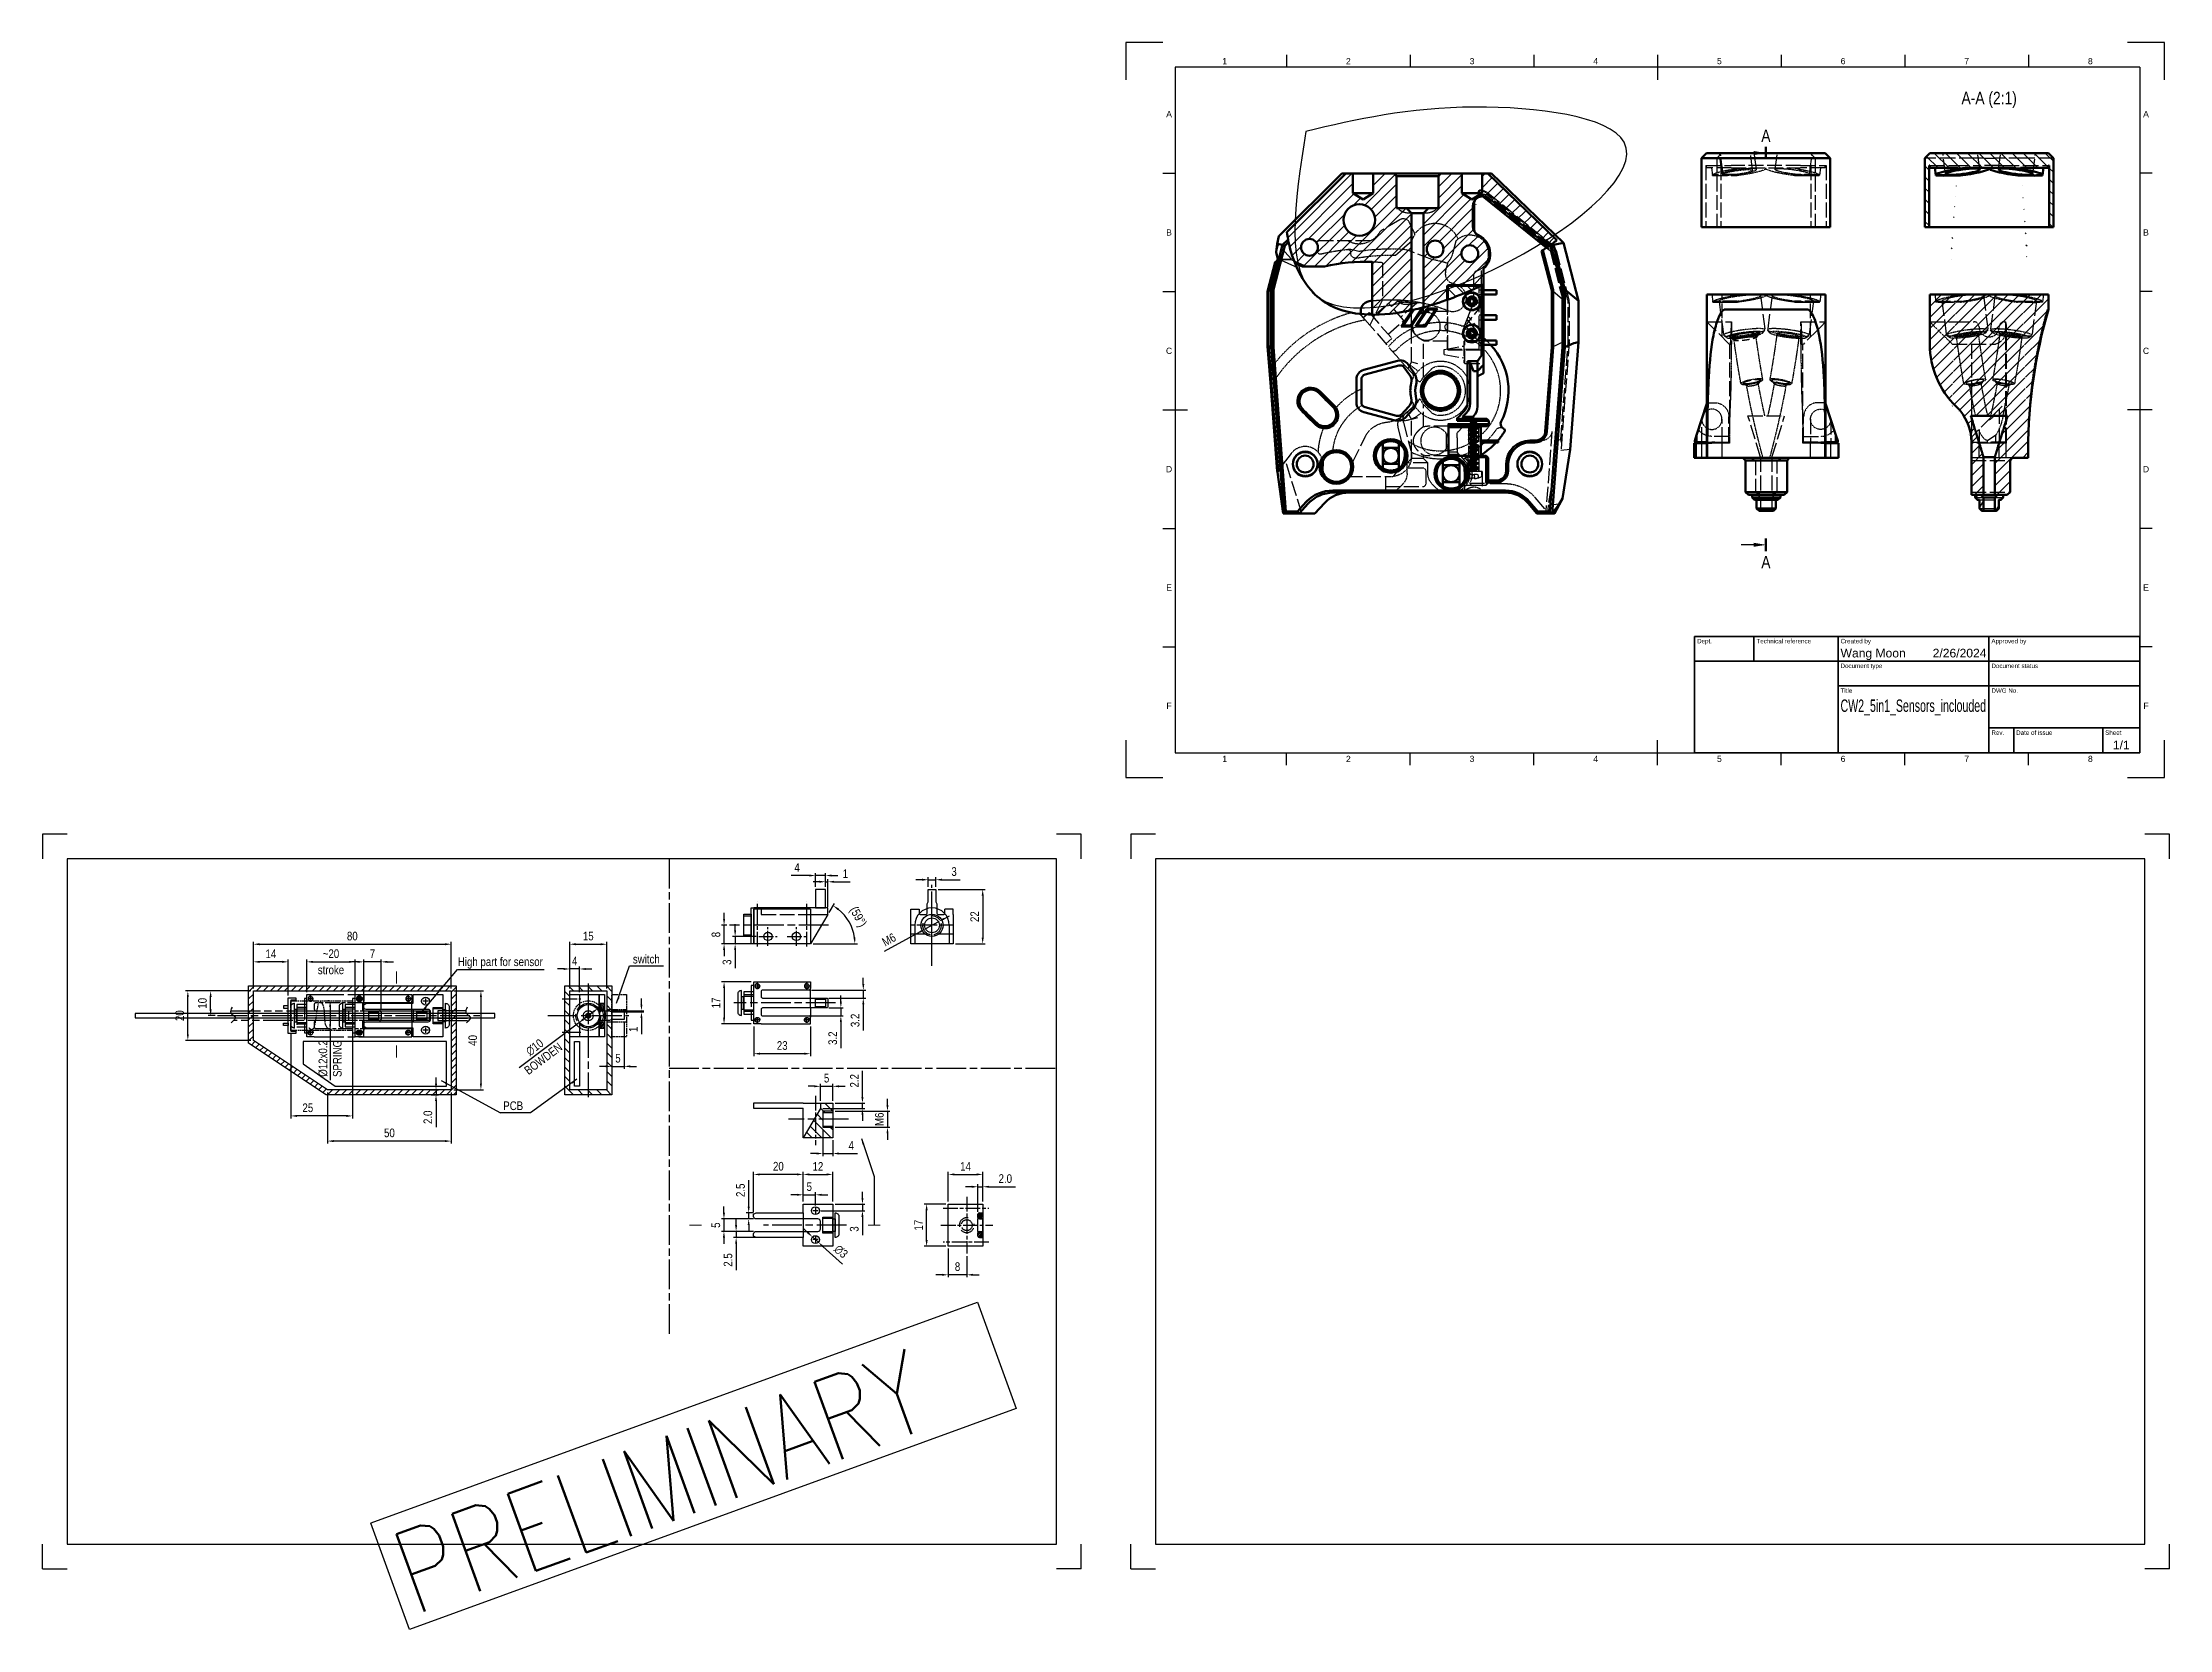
# Model space of a CAD drawing. Header units: millimetres. Extents: x 0 to 860, y -24 to 617.
import ezdxf
from ezdxf.enums import TextEntityAlignment as Align

# ---------------------------------------------------------------- set-up
doc = ezdxf.new("R2010")
doc.units = ezdxf.units.MM
for name, pattern in [('AM_ISO02W050', [7.5, 6, -1.5]), ('AM_ISO08W050', [18, 12, -1.5, 3, -1.5]), ('AM_ISO08W050x2', [9, 6, -0.75, 1.5, -0.75]), ('AM_ISO09W050', [22.5, 12, -1.5, 3, -1.5, 3, -1.5]), ('HIDDEN2', [0.1875, 0.125, -0.0625])]:
    doc.linetypes.add(name, pattern=pattern)
doc.layers.get('0').update_dxf_attribs({"lineweight": 25})
for name, color, linetype, lineweight in [('AM_0', 7, 'Continuous', 25), ('AM_11', 3, 'AM_ISO09W050', 25), ('AM_3', 6, 'AM_ISO02W050', 25), ('AM_5', 3, 'Continuous', 25), ('AM_7', 4, 'AM_ISO08W050', 25), ('AM_8', 1, 'Continuous', 25), ('AM_BOR', 7, 'Continuous', 25), ('BORDER', 7, 'Continuous', 25), ('Breakout Section', 7, 'Continuous', 25), ('Hidden', 7, 'HIDDEN2', 25), ('Section Lines', 7, 'Continuous', 25), ('TITLEBLOCK', 7, 'Continuous', 35), ('View Labels', 7, 'Continuous', 25), ('Visible', 7, 'Continuous', 50)]:
    doc.layers.add(name, color=color, linetype=linetype, lineweight=lineweight)
doc.styles.add('FusionTitle', font='arial.ttf')
doc.styles.add('HZ1', font='romans.shx', dxfattribs={"width": 0.8})
doc.styles.add('MCG_STANDARD', font='arial.ttf', dxfattribs={"width": 0.8})
doc.styles.get("Standard").update_dxf_attribs({"font": 'arial.ttf', "width": 0.8})
doc.dimstyles.new('_MCG$0', dxfattribs={"dimtxt": 3.5, "dimasz": 2.5, "dimexe": 1, "dimexo": 1, "dimgap": 1.5, "dimtad": 1, "dimdec": 0, "dimrnd": 0.05, "dimdsep": 46, "dimtxsty": 'MCG_STANDARD', "dimcen": 0, "dimclrd": 256, "dimclre": 256, "dimclrt": 2, "dimadec": 0, "dimazin": 2, "dimtp": 0.1, "dimtm": 0.1, "dimtfac": 0.71, "dimtdec": 0, "dimtmove": 0, "dimatfit": 3, "dimfxl": 0, "dimlwd": -1, "dimlwe": -1, "dimarcsym": 1})
doc.dimstyles.new('_MCG$2', dxfattribs={"dimtxt": 3.5, "dimasz": 2.5, "dimexe": 1, "dimexo": 1, "dimgap": 1.5, "dimtad": 1, "dimrnd": 0.05, "dimdsep": 46, "dimtxsty": 'MCG_STANDARD', "dimcen": 0, "dimclrd": 256, "dimclre": 256, "dimclrt": 2, "dimadec": 0, "dimazin": 2, "dimtp": 0.1, "dimtm": 0.1, "dimtfac": 0.71, "dimtmove": 0, "dimatfit": 3, "dimfxl": 0, "dimlwd": -1, "dimlwe": -1, "dimarcsym": 1})
doc.dimstyles.new('_MCG$3', dxfattribs={"dimtxt": 3.5, "dimasz": 2.5, "dimexe": 1, "dimexo": 1, "dimgap": 1.5, "dimtad": 1, "dimdec": 0, "dimrnd": 0.05, "dimdsep": 46, "dimtxsty": 'MCG_STANDARD', "dimcen": 0, "dimclrd": 256, "dimclre": 256, "dimclrt": 2, "dimadec": 0, "dimazin": 2, "dimtp": 0.1, "dimtm": 0.1, "dimtfac": 0.71, "dimtdec": 0, "dimtmove": 0, "dimatfit": 2, "dimfxl": 0, "dimlwd": -1, "dimlwe": -1, "dimarcsym": 1})
doc.dimstyles.new('_MCG$7', dxfattribs={"dimtxt": 5, "dimasz": 2.5, "dimexe": 1, "dimexo": 1, "dimgap": 1.5, "dimtad": 1, "dimrnd": 0.05, "dimdsep": 46, "dimtxsty": 'MCG_STANDARD', "dimcen": 0, "dimclrd": 256, "dimclre": 256, "dimclrt": 2, "dimadec": 0, "dimazin": 2, "dimtp": 0.1, "dimtm": 0.1, "dimtfac": 0.71, "dimtmove": 0, "dimatfit": 3, "dimfxl": 0, "dimlwd": -1, "dimlwe": -1, "dimarcsym": 1})
pattern_1 = [(45, (9.17397, 0), (-0.3535534, 0.3535534), [])]
pattern_2 = [(45, (162.222, -84.6697), (-0.3535534, 0.3535534), [])]
pattern_3 = [(45, (437.9836, 319.8726), (-2.245064, 2.245064), [])]
pattern_4 = [(135, (437.9836, 319.8726), (-2.245064, -2.245064), [])]

msp = doc.modelspace()

# ---------------------------------------------------------------- texts
at = {"layer": 'AM_5', "color": 2, "char_height": 3.5, "attachment_point": 5, "style": 'MCG_STANDARD'}
for s, insert in [('High part for sensor', (185.1, 244.85)), ('switch', (244.13, 246.41)), ('PCB', (190.3, 187.16))]:
    msp.add_mtext(s, dxfattribs=dict(at, insert=insert))
at = {"layer": 'Section Lines', "char_height": 5, "attachment_point": 5}
for insert in [(696.8, 579.21), (696.8, 406.88)]:
    msp.add_mtext('A', dxfattribs=dict(at, insert=insert))
at = {"layer": 'View Labels', "insert": (787.07, 590.46), "char_height": 5, "width": 30.2149, "attachment_point": 8}
msp.add_mtext('A-A (2:1)', dxfattribs=at)

# ---------------------------------------------------------------- blocks, each defined once
blk = doc.blocks.new('_MCG_A3')
at = {"layer": 'AM_BOR'}
for p, q in [((0, 297), (0, 287)), ((420, 297), (410, 297)), ((420, 287), (420, 297)), ((0, 0), (10, 0)), ((420, 0), (410, 0))]:
    blk.add_line(p, q, dxfattribs=at)
at = {"layer": 'AM_BOR', "color": 161}
for p, q in [((10, 297), (0, 297)), ((410, 287), (10, 287)), ((10, 287), (10, 10)), ((410, 10), (410, 287)), ((0, 0), (0, 10)), ((10, 10), (410, 10)), ((420, 0), (420, 10))]:
    blk.add_line(p, q, dxfattribs=at)
blk = doc.blocks.new('*D51')
at = {"layer": 'AM_5', "transparency": 16777216}
for p, q in [((85.25, 234.59), (85.25, 253.46)), ((87.75, 252.46), (162.75, 252.46)), ((165.25, 234.59), (165.25, 253.46))]:
    blk.add_line(p, q, dxfattribs=at)
for points in [[(87.75, 252.87), (87.75, 252.04), (85.25, 252.46)], [(162.75, 252.87), (162.75, 252.04), (165.25, 252.46)]]:
    blk.add_solid(points, dxfattribs=at)
at = {"layer": 'Defpoints', "color": 0, "transparency": 16777216}
for p in [(165.25, 252.46), (85.25, 233.59), (165.25, 233.59)]:
    blk.add_point(p, dxfattribs=at)
at = {"layer": 'AM_5', "color": 2, "transparency": 16777216, "insert": (125.25, 255.74), "char_height": 3.5, "attachment_point": 5, "style": 'MCG_STANDARD'}
blk.add_mtext('80', dxfattribs=at)
blk = doc.blocks.new('*D52')
at = {"layer": 'AM_5', "transparency": 16777216}
for p, q in [((166.25, 233.59), (178.25, 233.59)), ((177.25, 231.09), (177.25, 196.09)), ((166.25, 193.59), (178.25, 193.59))]:
    blk.add_line(p, q, dxfattribs=at)
for points in [[(176.83, 231.09), (177.66, 231.09), (177.25, 233.59)], [(176.83, 196.09), (177.66, 196.09), (177.25, 193.59)]]:
    blk.add_solid(points, dxfattribs=at)
at = {"layer": 'Defpoints', "color": 0, "transparency": 16777216}
for p in [(165.25, 233.59), (165.25, 193.59), (177.25, 193.59)]:
    blk.add_point(p, dxfattribs=at)
at = {"layer": 'AM_5', "color": 2, "transparency": 16777216, "insert": (173.96, 213.59), "char_height": 3.5, "attachment_point": 5, "rotation": 90, "style": 'MCG_STANDARD'}
blk.add_mtext('40', dxfattribs=at)
blk = doc.blocks.new('*D53')
at = {"layer": 'AM_5', "transparency": 16777216}
for p, q in [((115.25, 192.59), (115.25, 171.9)), ((165.25, 192.59), (165.25, 171.9)), ((162.75, 172.9), (117.75, 172.9))]:
    blk.add_line(p, q, dxfattribs=at)
for points in [[(117.75, 173.32), (117.75, 172.48), (115.25, 172.9)], [(162.75, 173.32), (162.75, 172.48), (165.25, 172.9)]]:
    blk.add_solid(points, dxfattribs=at)
at = {"layer": 'Defpoints', "color": 0, "transparency": 16777216}
for p in [(115.25, 193.59), (165.25, 193.59), (115.25, 172.9)]:
    blk.add_point(p, dxfattribs=at)
at = {"layer": 'AM_5', "color": 2, "transparency": 16777216, "insert": (140.25, 176.19), "char_height": 3.5, "attachment_point": 5, "style": 'MCG_STANDARD'}
blk.add_mtext('50', dxfattribs=at)
blk = doc.blocks.new('*D54')
at = {"layer": 'AM_5', "transparency": 16777216}
for p, q in [((84.25, 233.59), (57.74, 233.59)), ((58.74, 216.09), (58.74, 231.09)), ((84.25, 213.59), (57.74, 213.59))]:
    blk.add_line(p, q, dxfattribs=at)
for points in [[(58.33, 231.09), (59.16, 231.09), (58.74, 233.59)], [(58.33, 216.09), (59.16, 216.09), (58.74, 213.59)]]:
    blk.add_solid(points, dxfattribs=at)
at = {"layer": 'Defpoints', "color": 0, "transparency": 16777216}
for p in [(58.74, 233.59), (85.25, 233.59), (85.25, 213.59)]:
    blk.add_point(p, dxfattribs=at)
at = {"layer": 'AM_5', "color": 2, "transparency": 16777216, "insert": (55.46, 223.59), "char_height": 3.5, "attachment_point": 5, "rotation": 90, "style": 'MCG_STANDARD'}
blk.add_mtext('20', dxfattribs=at)
blk = doc.blocks.new('*D56')
at = {"layer": 'AM_5', "transparency": 16777216}
for p, q in [((85.25, 234.59), (85.25, 246.34)), ((96.88, 245.34), (87.75, 245.34)), ((99.38, 231.79), (99.38, 246.34))]:
    blk.add_line(p, q, dxfattribs=at)
for points in [[(87.75, 245.75), (87.75, 244.92), (85.25, 245.34)], [(96.88, 245.75), (96.88, 244.92), (99.38, 245.34)]]:
    blk.add_solid(points, dxfattribs=at)
at = {"layer": 'Defpoints', "color": 0, "transparency": 16777216}
for p in [(85.25, 245.34), (85.25, 233.59), (99.38, 230.79)]:
    blk.add_point(p, dxfattribs=at)
at = {"layer": 'AM_5', "color": 2, "transparency": 16777216, "insert": (92.32, 248.59), "char_height": 3.5, "attachment_point": 5, "style": 'MCG_STANDARD'}
blk.add_mtext('14', dxfattribs=at)
blk = doc.blocks.new('*D57')
at = {"layer": 'AM_5', "transparency": 16777216}
for p, q in [((159.09, 196.09), (159.09, 198.59)), ((157.19, 193.59), (160.09, 193.59)), ((157.19, 191.59), (160.09, 191.59)), ((159.09, 193.59), (159.09, 191.59)), ((159.09, 189.09), (159.09, 178.46))]:
    blk.add_line(p, q, dxfattribs=at)
for points in [[(158.68, 196.09), (159.51, 196.09), (159.09, 193.59)], [(158.68, 189.09), (159.51, 189.09), (159.09, 191.59)]]:
    blk.add_solid(points, dxfattribs=at)
at = {"layer": 'Defpoints', "color": 0, "transparency": 16777216}
for p in [(156.19, 193.59), (156.19, 191.59), (159.09, 191.59)]:
    blk.add_point(p, dxfattribs=at)
at = {"layer": 'AM_5', "color": 2, "transparency": 16777216, "insert": (155.81, 182.52), "char_height": 3.5, "attachment_point": 5, "rotation": 90, "style": 'MCG_STANDARD'}
blk.add_mtext('2.0', dxfattribs=at)
blk = doc.blocks.new('*D58')
at = {"layer": 'AM_5', "transparency": 16777216}
for p, q in [((106.88, 233.09), (106.88, 246.34)), ((109.38, 245.34), (123.88, 245.34)), ((126.38, 229.59), (126.38, 246.34))]:
    blk.add_line(p, q, dxfattribs=at)
for points in [[(109.38, 245.75), (109.38, 244.92), (106.88, 245.34)], [(123.88, 245.75), (123.88, 244.92), (126.38, 245.34)]]:
    blk.add_solid(points, dxfattribs=at)
at = {"layer": 'Defpoints', "color": 0, "transparency": 16777216}
for p in [(126.38, 245.34), (106.88, 232.09), (126.38, 228.59)]:
    blk.add_point(p, dxfattribs=at)
at = {"layer": 'AM_5', "color": 2, "transparency": 16777216, "char_height": 3.5, "attachment_point": 5, "style": 'MCG_STANDARD'}
for s, insert in [('~20', (116.63, 248.62)), ('stroke', (116.63, 242.06))]:
    blk.add_mtext(s, dxfattribs=dict(at, insert=insert))
blk = doc.blocks.new('A$Cfad92079')
blk.add_circle((0, 0), 0.9)
at = {"layer": 'AM_3'}
blk.add_arc((0, 0), 1, 77.77756, 8.03734, dxfattribs=at)
at = {"layer": 'AM_7', "linetype": 'AM_ISO08W050x2'}
for p, q in [((0, 1.12), (0, -1.12)), ((1.12, 0), (-1.12, 0))]:
    blk.add_line(p, q, dxfattribs=at)
blk = doc.blocks.new('BOWDEN')
for points in [[(-4, 3.25), (0, 3.25), (0, -3.25), (-4, -3.25)], [(0, 2.5), (1, 2.5), (1, -2.5), (0, -2.5)]]:
    blk.add_lwpolyline(points, close=True)
blk.add_lwpolyline([(1, 5), (1, 5, -0.414214), (2.5, 3.5), (2.5, -3.5, -0.414214), (1, -5), (1, -5)], format="xyb", close=True)
at = {"layer": 'AM_3'}
for p, q in [((0, 2.75), (-4, 2.75)), ((0, -2.75), (-4, -2.75))]:
    blk.add_line(p, q, dxfattribs=at)
blk = doc.blocks.new('SLIDING BLOCK')
for p, q in [((3, 8.5), (23, 8.5)), ((23, 8.5), (23, 5.8)), ((23, 2), (23, 5.8)), ((3, -8.5), (23, -8.5)), ((23, -2), (23, -5.8)), ((23, -8.5), (23, -5.8))]:
    blk.add_line(p, q)
blk.add_lwpolyline([(-1, -4.5), (-1, -7), (0, -7), (0, 7), (-1, 7), (-1, 4.5)])
for centre, start, end in [((22.4, 5.8), 270, 360), ((22.4, -5.8), 0, 90)]:
    blk.add_arc(centre, 0.6, start, end)
at = {"layer": 'AM_0', "color": 0, "linetype": 'ByBlock', "ltscale": 0.5}
for points in [[(0, 4.5), (-4, 4.5), (-4, -4.5), (0, -4.5)], [(25, 1.5), (29, 1.5), (29, -1.5), (25, -1.5)]]:
    blk.add_lwpolyline(points, close=True, dxfattribs=at)
blk.add_lwpolyline([(3, -8.5), (0, -8.5), (0, 8.5), (3, 8.5)], dxfattribs=at)
for points in [[(22.4, 5.2), (3.6, 5.2, 0.414214), (3, 4.6), (3, 2.6)], [(3, 2.6, 0.414214), (3.6, 2), (29.4, 2, -0.414214), (30, 1.4), (30, -1.4, -0.414214), (29.4, -2), (3.6, -2, 0.414214), (3, -2.6), (3, -4.6, 0.414214), (3.6, -5.2), (22.4, -5.2)]]:
    blk.add_lwpolyline(points, format="xyb", dxfattribs=at)
at = {"layer": 'AM_3'}
for p, q in [((-1, 4.5), (-1, -4.5)), ((23, -2), (23, 2))]:
    blk.add_line(p, q, dxfattribs=at)
at = {"xscale": -1}
blk.add_blockref('BOWDEN', (-4, 0), dxfattribs=at)
for p in [(1.5, 6.85), (21.5, 6.85)]:
    blk.add_blockref('A$Cfad92079', p)
at = {"xscale": -1, "rotation": 180}
for p in [(1.5, -6.85), (21.5, -6.85)]:
    blk.add_blockref('A$Cfad92079', p, dxfattribs=at)
blk = doc.blocks.new('*D60')
at = {"layer": 'AM_5', "transparency": 16777216}
for p, q in [((127.38, 245.34), (124.88, 245.34)), ((129.88, 229.59), (129.88, 246.34)), ((136.88, 245.34), (129.88, 245.34)), ((136.88, 225.99), (136.88, 246.34)), ((139.38, 245.34), (141.88, 245.34))]:
    blk.add_line(p, q, dxfattribs=at)
for points in [[(127.38, 245.75), (127.38, 244.92), (129.88, 245.34)], [(139.38, 245.75), (139.38, 244.92), (136.88, 245.34)]]:
    blk.add_solid(points, dxfattribs=at)
at = {"layer": 'Defpoints', "color": 0, "transparency": 16777216}
for p in [(129.88, 245.34), (129.88, 228.59), (136.88, 224.99)]:
    blk.add_point(p, dxfattribs=at)
at = {"layer": 'AM_5', "color": 2, "transparency": 16777216, "insert": (133.38, 248.59), "char_height": 3.5, "attachment_point": 5, "style": 'MCG_STANDARD'}
blk.add_mtext('7', dxfattribs=at)
blk = doc.blocks.new('*D61')
at = {"layer": 'AM_5', "transparency": 16777216}
for p, q in [((84.25, 233.59), (66.96, 233.59)), ((69.75, 223.59), (66.96, 223.59)), ((67.96, 226.09), (67.96, 231.09))]:
    blk.add_line(p, q, dxfattribs=at)
for points in [[(67.54, 231.09), (68.38, 231.09), (67.96, 233.59)], [(67.54, 226.09), (68.38, 226.09), (67.96, 223.59)]]:
    blk.add_solid(points, dxfattribs=at)
at = {"layer": 'Defpoints', "color": 0, "transparency": 16777216}
for p in [(67.96, 233.59), (85.25, 233.59), (70.75, 223.59)]:
    blk.add_point(p, dxfattribs=at)
at = {"layer": 'AM_5', "color": 2, "transparency": 16777216, "insert": (64.67, 228.59), "char_height": 3.5, "attachment_point": 5, "rotation": 90, "style": 'MCG_STANDARD'}
blk.add_mtext('10', dxfattribs=at)
blk = doc.blocks.new('*D63')
at = {"layer": 'AM_5', "transparency": 16777216}
for p, q in [((115.89, 229.59), (115.29, 229.59)), ((116.29, 227.09), (116.29, 220.09)), ((115.89, 217.59), (115.29, 217.59)), ((116.29, 217.59), (116.29, 197.52))]:
    blk.add_line(p, q, dxfattribs=at)
for points in [[(115.87, 227.09), (116.7, 227.09), (116.29, 229.59)], [(115.87, 220.09), (116.7, 220.09), (116.29, 217.59)]]:
    blk.add_solid(points, dxfattribs=at)
at = {"layer": 'Defpoints', "color": 0, "transparency": 16777216}
for p in [(116.89, 229.59), (116.29, 217.59), (116.89, 217.59)]:
    blk.add_point(p, dxfattribs=at)
at = {"layer": 'AM_5', "color": 2, "transparency": 16777216, "insert": (116.29, 206.3), "char_height": 3.5, "attachment_point": 5, "rotation": 90, "style": 'MCG_STANDARD'}
blk.add_mtext('%%c12x0.2\\PSPRING', dxfattribs=at)
blk = doc.blocks.new('*D64')
at = {"layer": 'AM_5', "transparency": 16777216}
for p, q in [((100.38, 216.59), (100.38, 182.07)), ((125.38, 216.59), (125.38, 182.07)), ((122.88, 183.07), (102.88, 183.07))]:
    blk.add_line(p, q, dxfattribs=at)
for points in [[(102.88, 183.48), (102.88, 182.65), (100.38, 183.07)], [(122.88, 183.48), (122.88, 182.65), (125.38, 183.07)]]:
    blk.add_solid(points, dxfattribs=at)
at = {"layer": 'Defpoints', "color": 0, "transparency": 16777216}
for p in [(100.38, 217.59), (125.38, 217.59), (100.38, 183.07)]:
    blk.add_point(p, dxfattribs=at)
at = {"layer": 'AM_5', "color": 2, "transparency": 16777216, "insert": (107.27, 186.35), "char_height": 3.5, "attachment_point": 5, "style": 'MCG_STANDARD'}
blk.add_mtext('25', dxfattribs=at)
blk = doc.blocks.new('A$C5c7378cf')
for points in [[(-1, 4), (-3, 4), (-3, 3), (-1, 3)], [(-1, -4), (-3, -4), (-3, -3), (-1, -3)]]:
    blk.add_lwpolyline(points, close=True)
for points in [[(0, -6.2), (2, -6.2), (2, -7.2), (0, -7.2), (-1, -7.2), (-1, 7.2), (0, 7.2), (2, 7.2), (2, 6.2), (0, 6.2)], [(0, 6.2), (0, -6.2)]]:
    blk.add_lwpolyline(points)
blk = doc.blocks.new('A$C00823d7d')
blk.add_line((-12, 2.5), (-12, -2.5))
blk.add_lwpolyline([(-31, 5), (-12, 5), (-12, 8.5), (0, 8.5), (0, -8.5), (-12, -8.5), (-12, -5), (-31, -5), (-32, -4.4), (-32, -3.5, -0.414214), (-31, -2.5), (-6, -2.5, 0.414214), (-5, -1.5), (-5, 1.5, 0.414214), (-6, 2.5), (-31, 2.5, -0.414214), (-32, 3.5), (-32, 4.4)], format="xyb", close=True)
for centre in [(-7, 5.85), (-7, -5.85)]:
    blk.add_circle(centre, 1.6)
at = {"layer": 'AM_7', "linetype": 'AM_ISO08W050x2'}
for p, q in [((-5.88, 5.85), (-8.12, 5.85)), ((-7, 6.97), (-7, 4.73)), ((-5.88, -5.85), (-8.12, -5.85)), ((-7, -4.73), (-7, -6.97))]:
    blk.add_line(p, q, dxfattribs=at)
blk.add_blockref('BOWDEN', (0, 0))
blk = doc.blocks.new('SECTION_MARK-08W')
at = {"color": 4}
blk.add_lwpolyline([(0, 0, 0, 2.4, 0), (5.34, 0, 0, 0, 0), (11.08, 0, 0, 0, 0)], format="xyseb", dxfattribs=at)
at = {"color": 4, "const_width": 0.384}
blk.add_lwpolyline([(0, 2.49), (0, -2.49)], dxfattribs=at)
at = {"color": 4, "width": 0.8}
for tag, p in [('TEXT_UPPER', (7.78, 1.89)), ('TEXT_LOWER', (7.88, -7.08))]:
    blk.add_attdef(tag, p, '', height=5, dxfattribs=at)
blk = doc.blocks.new('*D69')
at = {"layer": 'AM_5', "transparency": 16777216}
for p, q in [((213.15, 234.59), (213.15, 253.46)), ((215.65, 252.46), (225.65, 252.46)), ((228.15, 234.59), (228.15, 253.46))]:
    blk.add_line(p, q, dxfattribs=at)
for points in [[(215.65, 252.87), (215.65, 252.04), (213.15, 252.46)], [(225.65, 252.87), (225.65, 252.04), (228.15, 252.46)]]:
    blk.add_solid(points, dxfattribs=at)
at = {"layer": 'Defpoints', "color": 0, "transparency": 16777216}
for p in [(228.15, 252.46), (213.15, 233.59), (228.15, 233.59)]:
    blk.add_point(p, dxfattribs=at)
at = {"layer": 'AM_5', "color": 2, "transparency": 16777216, "insert": (220.65, 255.74), "char_height": 3.5, "attachment_point": 5, "style": 'MCG_STANDARD'}
blk.add_mtext('15', dxfattribs=at)
blk = doc.blocks.new('*D70')
at = {"layer": 'AM_5', "transparency": 16777216}
for p, q in [((222.65, 225.1), (218.66, 222.09)), ((216.66, 220.58), (192.72, 202.5))]:
    blk.add_line(p, q, dxfattribs=at)
for points in [[(222.39, 225.43), (222.9, 224.77), (224.64, 226.61)], [(218.4, 222.42), (218.91, 221.75), (216.66, 220.58)]]:
    blk.add_solid(points, dxfattribs=at)
at = {"layer": 'Defpoints', "color": 0, "transparency": 16777216}
for p in [(224.64, 226.61), (216.66, 220.58)]:
    blk.add_point(p, dxfattribs=at)
at = {"layer": 'AM_5', "color": 2, "transparency": 16777216, "insert": (200.7, 208.52), "char_height": 3.5, "attachment_point": 5, "rotation": 37.06721, "style": 'MCG_STANDARD'}
blk.add_mtext('∅10\\PBOWDEN', dxfattribs=at)
blk = doc.blocks.new('*D71')
at = {"layer": 'AM_5', "transparency": 16777216}
for p, q in [((210.65, 242.46), (208.15, 242.46)), ((213.15, 234.59), (213.15, 243.46)), ((217.15, 242.46), (213.15, 242.46)), ((217.15, 233.09), (217.15, 243.46)), ((219.65, 242.46), (222.15, 242.46))]:
    blk.add_line(p, q, dxfattribs=at)
for points in [[(210.65, 242.87), (210.65, 242.04), (213.15, 242.46)], [(219.65, 242.87), (219.65, 242.04), (217.15, 242.46)]]:
    blk.add_solid(points, dxfattribs=at)
at = {"layer": 'Defpoints', "color": 0, "transparency": 16777216}
for p in [(213.15, 242.46), (213.15, 233.59), (217.15, 232.09)]:
    blk.add_point(p, dxfattribs=at)
at = {"layer": 'AM_5', "color": 2, "transparency": 16777216, "insert": (215.15, 245.71), "char_height": 3.5, "attachment_point": 5, "style": 'MCG_STANDARD'}
blk.add_mtext('4', dxfattribs=at)
blk = doc.blocks.new('*D72')
at = {"layer": 'AM_5', "transparency": 16777216}
for p, q in [((230.28, 225.59), (243.15, 225.59)), ((231.15, 225.09), (243.15, 225.09)), ((242.15, 228.09), (242.15, 230.59)), ((242.15, 225.59), (242.15, 225.09)), ((242.15, 222.59), (242.15, 216.06))]:
    blk.add_line(p, q, dxfattribs=at)
for points in [[(241.73, 228.09), (242.57, 228.09), (242.15, 225.59)], [(241.73, 222.59), (242.57, 222.59), (242.15, 225.09)]]:
    blk.add_solid(points, dxfattribs=at)
at = {"layer": 'Defpoints', "color": 0, "transparency": 16777216}
for p in [(229.28, 225.59), (230.15, 225.09), (242.15, 225.09)]:
    blk.add_point(p, dxfattribs=at)
at = {"layer": 'AM_5', "color": 2, "transparency": 16777216, "insert": (238.89, 218.08), "char_height": 3.5, "attachment_point": 5, "rotation": 90, "style": 'MCG_STANDARD'}
blk.add_mtext('1', dxfattribs=at)
blk = doc.blocks.new('*D73')
at = {"layer": 'AM_5', "transparency": 16777216}
for p, q in [((235.15, 221.09), (235.15, 202.09)), ((230.15, 214.09), (230.15, 202.09)), ((227.65, 203.09), (225.15, 203.09)), ((230.15, 203.09), (235.15, 203.09)), ((237.65, 203.09), (240.15, 203.09))]:
    blk.add_line(p, q, dxfattribs=at)
for points in [[(227.65, 203.51), (227.65, 202.68), (230.15, 203.09)], [(237.65, 203.51), (237.65, 202.68), (235.15, 203.09)]]:
    blk.add_solid(points, dxfattribs=at)
at = {"layer": 'Defpoints', "color": 0, "transparency": 16777216}
for p in [(230.15, 215.09), (235.15, 222.09), (235.15, 203.09)]:
    blk.add_point(p, dxfattribs=at)
at = {"layer": 'AM_5', "color": 2, "transparency": 16777216, "insert": (232.65, 206.37), "char_height": 3.5, "attachment_point": 5, "style": 'MCG_STANDARD'}
blk.add_mtext('5', dxfattribs=at)
blk = doc.blocks.new('preliminary')
at = {"color": 4}
for p, q in [((12513, -7191), (18644, -4960)), ((18644, -4960), (19035, -6036)), ((19035, -6036), (12902, -8268)), ((12902, -8268), (12512, -7194))]:
    blk.add_line(p, q, dxfattribs=at)
blk.add_line((12513, -7191), (12512, -7194))
at = {"color": 4, "style": 'HZ1', "width": 0.8}
blk.add_text('PRELIMINARY', height=830, rotation=20, dxfattribs=at).set_placement((12948, -8124))
blk = doc.blocks.new('*D75')
at = {"layer": 'AM_5', "transparency": 16777216}
for p, q in [((366.2, 148.42), (366.2, 160.42)), ((368.7, 159.42), (377.7, 159.42)), ((380.2, 148.42), (380.2, 160.42))]:
    blk.add_line(p, q, dxfattribs=at)
for points in [[(368.7, 159.84), (368.7, 159.01), (366.2, 159.42)], [(377.7, 159.84), (377.7, 159.01), (380.2, 159.42)]]:
    blk.add_solid(points, dxfattribs=at)
at = {"layer": 'Defpoints', "color": 0, "transparency": 16777216}
for p in [(380.2, 159.42), (366.2, 147.42), (380.2, 147.42)]:
    blk.add_point(p, dxfattribs=at)
at = {"layer": 'AM_5', "color": 2, "transparency": 16777216, "insert": (373.2, 162.68), "char_height": 3.5, "attachment_point": 5, "style": 'MCG_STANDARD'}
blk.add_mtext('14', dxfattribs=at)
blk = doc.blocks.new('*D76')
at = {"layer": 'AM_5', "transparency": 16777216}
for p, q in [((365.2, 147.42), (356.45, 147.42)), ((357.45, 132.92), (357.45, 144.92)), ((365.2, 130.42), (356.45, 130.42))]:
    blk.add_line(p, q, dxfattribs=at)
for points in [[(357.03, 144.92), (357.87, 144.92), (357.45, 147.42)], [(357.03, 132.92), (357.87, 132.92), (357.45, 130.42)]]:
    blk.add_solid(points, dxfattribs=at)
at = {"layer": 'Defpoints', "color": 0, "transparency": 16777216}
for p in [(357.45, 147.42), (366.2, 147.42), (366.2, 130.42)]:
    blk.add_point(p, dxfattribs=at)
at = {"layer": 'AM_5', "color": 2, "transparency": 16777216, "insert": (354.19, 138.92), "char_height": 3.5, "attachment_point": 5, "rotation": 90, "style": 'MCG_STANDARD'}
blk.add_mtext('17', dxfattribs=at)
blk = doc.blocks.new('*D77')
at = {"layer": 'AM_5', "transparency": 16777216}
for p, q in [((275.51, 143.92), (275.51, 146.42)), ((287.51, 141.42), (274.51, 141.42)), ((275.51, 141.42), (275.51, 136.42)), ((287.51, 136.42), (274.51, 136.42)), ((275.51, 133.92), (275.51, 131.42))]:
    blk.add_line(p, q, dxfattribs=at)
for points in [[(275.09, 143.92), (275.93, 143.92), (275.51, 141.42)], [(275.09, 133.92), (275.93, 133.92), (275.51, 136.42)]]:
    blk.add_solid(points, dxfattribs=at)
at = {"layer": 'Defpoints', "color": 0, "transparency": 16777216}
for p in [(288.51, 141.42), (275.51, 136.42), (288.51, 136.42)]:
    blk.add_point(p, dxfattribs=at)
at = {"layer": 'AM_5', "color": 2, "transparency": 16777216, "insert": (272.23, 138.92), "char_height": 3.5, "attachment_point": 5, "rotation": 90, "style": 'MCG_STANDARD'}
blk.add_mtext('5', dxfattribs=at)
blk = doc.blocks.new('*D78')
at = {"layer": 'AM_5', "transparency": 16777216}
for p, q in [((307.51, 148.42), (307.51, 160.42)), ((310.01, 159.42), (317.01, 159.42)), ((319.51, 148.42), (319.51, 160.42))]:
    blk.add_line(p, q, dxfattribs=at)
for points in [[(310.01, 159.84), (310.01, 159.01), (307.51, 159.42)], [(317.01, 159.84), (317.01, 159.01), (319.51, 159.42)]]:
    blk.add_solid(points, dxfattribs=at)
at = {"layer": 'Defpoints', "color": 0, "transparency": 16777216}
for p in [(319.51, 159.42), (307.51, 147.42), (319.51, 147.42)]:
    blk.add_point(p, dxfattribs=at)
at = {"layer": 'AM_5', "color": 2, "transparency": 16777216, "insert": (313.51, 162.68), "char_height": 3.5, "attachment_point": 5, "style": 'MCG_STANDARD'}
blk.add_mtext('12', dxfattribs=at)
blk = doc.blocks.new('*D79')
at = {"layer": 'AM_5', "transparency": 16777216}
for p, q in [((287.51, 144.32), (287.51, 160.42)), ((305.01, 159.42), (290.01, 159.42)), ((307.51, 148.42), (307.51, 160.42))]:
    blk.add_line(p, q, dxfattribs=at)
for points in [[(290.01, 159.84), (290.01, 159.01), (287.51, 159.42)], [(305.01, 159.84), (305.01, 159.01), (307.51, 159.42)]]:
    blk.add_solid(points, dxfattribs=at)
at = {"layer": 'Defpoints', "color": 0, "transparency": 16777216}
for p in [(287.51, 159.42), (307.51, 147.42), (287.51, 143.32)]:
    blk.add_point(p, dxfattribs=at)
at = {"layer": 'AM_5', "color": 2, "transparency": 16777216, "insert": (297.51, 162.71), "char_height": 3.5, "attachment_point": 5, "style": 'MCG_STANDARD'}
blk.add_mtext('20', dxfattribs=at)
blk = doc.blocks.new('*D80')
at = {"layer": 'AM_5', "transparency": 16777216}
for p, q in [((378.2, 144.32), (378.2, 155.44)), ((380.2, 148.42), (380.2, 155.44)), ((375.7, 154.44), (373.2, 154.44)), ((378.2, 154.44), (380.2, 154.44)), ((382.7, 154.44), (393.33, 154.44))]:
    blk.add_line(p, q, dxfattribs=at)
for points in [[(375.7, 154.85), (375.7, 154.02), (378.2, 154.44)], [(382.7, 154.85), (382.7, 154.02), (380.2, 154.44)]]:
    blk.add_solid(points, dxfattribs=at)
at = {"layer": 'Defpoints', "color": 0, "transparency": 16777216}
for p in [(380.2, 154.44), (380.2, 147.42), (378.2, 143.32)]:
    blk.add_point(p, dxfattribs=at)
at = {"layer": 'AM_5', "color": 2, "transparency": 16777216, "insert": (389.27, 157.72), "char_height": 3.5, "attachment_point": 5, "style": 'MCG_STANDARD'}
blk.add_mtext('2.0', dxfattribs=at)
blk = doc.blocks.new('*D82')
at = {"layer": 'AM_5', "transparency": 16777216}
for p, q in [((366.2, 129.42), (366.2, 117.86)), ((373.7, 126.42), (373.7, 117.86)), ((363.7, 118.86), (361.2, 118.86)), ((373.7, 118.86), (366.2, 118.86)), ((376.2, 118.86), (378.7, 118.86))]:
    blk.add_line(p, q, dxfattribs=at)
for points in [[(363.7, 119.27), (363.7, 118.44), (366.2, 118.86)], [(376.2, 119.27), (376.2, 118.44), (373.7, 118.86)]]:
    blk.add_solid(points, dxfattribs=at)
at = {"layer": 'Defpoints', "color": 0, "transparency": 16777216}
for p in [(366.2, 130.42), (373.7, 127.42), (366.2, 118.86)]:
    blk.add_point(p, dxfattribs=at)
at = {"layer": 'AM_5', "color": 2, "transparency": 16777216, "insert": (369.95, 122.15), "char_height": 3.5, "attachment_point": 5, "style": 'MCG_STANDARD'}
blk.add_mtext('8', dxfattribs=at)
blk = doc.blocks.new('*D83')
at = {"layer": 'AM_5', "transparency": 16777216}
for p, q in [((305.01, 151.19), (302.51, 151.19)), ((307.51, 148.42), (307.51, 152.19)), ((307.51, 151.19), (312.51, 151.19)), ((312.51, 146.89), (312.51, 152.19)), ((315.01, 151.19), (317.51, 151.19))]:
    blk.add_line(p, q, dxfattribs=at)
for points in [[(305.01, 151.61), (305.01, 150.78), (307.51, 151.19)], [(315.01, 151.61), (315.01, 150.78), (312.51, 151.19)]]:
    blk.add_solid(points, dxfattribs=at)
at = {"layer": 'Defpoints', "color": 0, "transparency": 16777216}
for p in [(307.51, 147.42), (312.51, 151.19), (312.51, 145.89)]:
    blk.add_point(p, dxfattribs=at)
at = {"layer": 'AM_5', "color": 2, "transparency": 16777216, "insert": (310.01, 154.47), "char_height": 3.5, "attachment_point": 5, "style": 'MCG_STANDARD'}
blk.add_mtext('5', dxfattribs=at)
blk = doc.blocks.new('*D84')
at = {"layer": 'AM_5', "transparency": 16777216}
for p, q in [((320.51, 147.42), (332.51, 147.42)), ((331.51, 149.92), (331.51, 152.42)), ((331.51, 147.42), (331.51, 144.77)), ((314.63, 144.77), (332.51, 144.77)), ((331.51, 142.27), (331.51, 134.94))]:
    blk.add_line(p, q, dxfattribs=at)
for points in [[(331.09, 149.92), (331.93, 149.92), (331.51, 147.42)], [(331.09, 142.27), (331.93, 142.27), (331.51, 144.77)]]:
    blk.add_solid(points, dxfattribs=at)
at = {"layer": 'Defpoints', "color": 0, "transparency": 16777216}
for p in [(319.51, 147.42), (313.63, 144.77), (331.51, 144.77)]:
    blk.add_point(p, dxfattribs=at)
at = {"layer": 'AM_5', "color": 2, "transparency": 16777216, "insert": (328.22, 137.36), "char_height": 3.5, "attachment_point": 5, "rotation": 90, "style": 'MCG_STANDARD'}
blk.add_mtext('3', dxfattribs=at)
blk = doc.blocks.new('*D85')
at = {"layer": 'AM_5', "transparency": 16777216}
for p, q in [((362.26, 261.56), (357.01, 258.67)), ((364.45, 262.76), (366.64, 263.97)), ((354.81, 257.46), (340.34, 249.5))]:
    blk.add_line(p, q, dxfattribs=at)
for points in [[(354.61, 257.83), (355.02, 257.1), (357.01, 258.67)], [(364.25, 263.13), (364.65, 262.4), (362.26, 261.56)]]:
    blk.add_solid(points, dxfattribs=at)
at = {"layer": 'Defpoints', "color": 0, "transparency": 16777216}
for p in [(357.01, 258.67), (362.26, 261.56)]:
    blk.add_point(p, dxfattribs=at)
at = {"layer": 'AM_5', "color": 2, "transparency": 16777216, "insert": (342.24, 254.3), "char_height": 3.5, "attachment_point": 5, "rotation": 28.79861, "style": 'MCG_STANDARD'}
blk.add_mtext('M6', dxfattribs=at)
blk = doc.blocks.new('*D86')
at = {"layer": 'AM_5', "transparency": 16777216}
for p, q in [((287.56, 219.22), (287.56, 207.22)), ((310.56, 219.22), (310.56, 207.22)), ((308.06, 208.22), (290.06, 208.22))]:
    blk.add_line(p, q, dxfattribs=at)
for points in [[(290.06, 208.63), (290.06, 207.8), (287.56, 208.22)], [(308.06, 208.63), (308.06, 207.8), (310.56, 208.22)]]:
    blk.add_solid(points, dxfattribs=at)
at = {"layer": 'Defpoints', "color": 0, "transparency": 16777216}
for p in [(287.56, 220.22), (310.56, 220.22), (287.56, 208.22)]:
    blk.add_point(p, dxfattribs=at)
at = {"layer": 'AM_5', "color": 2, "transparency": 16777216, "insert": (299.06, 211.51), "char_height": 3.5, "attachment_point": 5, "style": 'MCG_STANDARD'}
blk.add_mtext('23', dxfattribs=at)
blk = doc.blocks.new('*D87')
at = {"layer": 'AM_5', "transparency": 16777216}
for p, q in [((286.56, 237.22), (274.56, 237.22)), ((275.56, 234.72), (275.56, 222.72)), ((286.56, 220.22), (274.56, 220.22))]:
    blk.add_line(p, q, dxfattribs=at)
for points in [[(275.15, 234.72), (275.98, 234.72), (275.56, 237.22)], [(275.15, 222.72), (275.98, 222.72), (275.56, 220.22)]]:
    blk.add_solid(points, dxfattribs=at)
at = {"layer": 'Defpoints', "color": 0, "transparency": 16777216}
for p in [(287.56, 237.22), (275.56, 220.22), (287.56, 220.22)]:
    blk.add_point(p, dxfattribs=at)
at = {"layer": 'AM_5', "color": 2, "transparency": 16777216, "insert": (272.31, 228.72), "char_height": 3.5, "attachment_point": 5, "rotation": 90, "style": 'MCG_STANDARD'}
blk.add_mtext('17', dxfattribs=at)
blk = doc.blocks.new('*D88')
at = {"layer": 'AM_5', "transparency": 16777216}
for p, q in [((362.13, 274.61), (381.13, 274.61)), ((380.13, 272.11), (380.13, 255.11)), ((369.13, 252.61), (381.13, 252.61))]:
    blk.add_line(p, q, dxfattribs=at)
for points in [[(379.72, 272.11), (380.55, 272.11), (380.13, 274.61)], [(379.72, 255.11), (380.55, 255.11), (380.13, 252.61)]]:
    blk.add_solid(points, dxfattribs=at)
at = {"layer": 'Defpoints', "color": 0, "transparency": 16777216}
for p in [(361.13, 274.61), (368.13, 252.61), (380.13, 252.61)]:
    blk.add_point(p, dxfattribs=at)
at = {"layer": 'AM_5', "color": 2, "transparency": 16777216, "insert": (376.88, 263.61), "char_height": 3.5, "attachment_point": 5, "rotation": 90, "style": 'MCG_STANDARD'}
blk.add_mtext('22', dxfattribs=at)
blk = doc.blocks.new('*D89')
at = {"layer": 'AM_5', "transparency": 16777216}
for p, q in [((276.69, 260.11), (274.56, 260.11)), ((275.56, 262.61), (275.56, 265.11)), ((275.56, 252.61), (275.56, 260.11)), ((286.56, 252.61), (274.56, 252.61)), ((275.56, 250.11), (275.56, 247.61))]:
    blk.add_line(p, q, dxfattribs=at)
for points in [[(275.15, 262.61), (275.98, 262.61), (275.56, 260.11)], [(275.15, 250.11), (275.98, 250.11), (275.56, 252.61)]]:
    blk.add_solid(points, dxfattribs=at)
at = {"layer": 'Defpoints', "color": 0, "transparency": 16777216}
for p in [(275.56, 260.11), (277.69, 260.11), (287.56, 252.61)]:
    blk.add_point(p, dxfattribs=at)
at = {"layer": 'AM_5', "color": 2, "transparency": 16777216, "insert": (272.28, 256.36), "char_height": 3.5, "attachment_point": 5, "rotation": 90, "style": 'MCG_STANDARD'}
blk.add_mtext('8', dxfattribs=at)
blk = doc.blocks.new('*D90')
at = {"layer": 'AM_5', "transparency": 16777216}
for p, q in [((310.96, 233.92), (332.85, 233.92)), ((331.85, 236.42), (331.85, 238.92)), ((331.85, 233.92), (331.85, 230.72)), ((317.96, 230.72), (332.85, 230.72)), ((331.85, 228.22), (331.85, 217.65))]:
    blk.add_line(p, q, dxfattribs=at)
for points in [[(331.44, 236.42), (332.27, 236.42), (331.85, 233.92)], [(331.44, 228.22), (332.27, 228.22), (331.85, 230.72)]]:
    blk.add_solid(points, dxfattribs=at)
at = {"layer": 'Defpoints', "color": 0, "transparency": 16777216}
for p in [(309.96, 233.92), (316.96, 230.72), (331.85, 230.72)]:
    blk.add_point(p, dxfattribs=at)
at = {"layer": 'AM_5', "color": 2, "transparency": 16777216, "insert": (328.56, 221.68), "char_height": 3.5, "attachment_point": 5, "rotation": 90, "style": 'MCG_STANDARD'}
blk.add_mtext('3.2', dxfattribs=at)
blk = doc.blocks.new('*D91')
at = {"layer": 'AM_5', "transparency": 16777216}
for p, q in [((317.96, 226.72), (323.78, 226.72)), ((322.78, 229.22), (322.78, 231.72)), ((322.78, 226.72), (322.78, 223.52)), ((310.96, 223.52), (323.78, 223.52)), ((322.78, 221.02), (322.78, 210.45))]:
    blk.add_line(p, q, dxfattribs=at)
for points in [[(322.36, 229.22), (323.19, 229.22), (322.78, 226.72)], [(322.36, 221.02), (323.19, 221.02), (322.78, 223.52)]]:
    blk.add_solid(points, dxfattribs=at)
at = {"layer": 'Defpoints', "color": 0, "transparency": 16777216}
for p in [(316.96, 226.72), (309.96, 223.52), (322.78, 223.52)]:
    blk.add_point(p, dxfattribs=at)
at = {"layer": 'AM_5', "color": 2, "transparency": 16777216, "insert": (319.49, 214.48), "char_height": 3.5, "attachment_point": 5, "rotation": 90, "style": 'MCG_STANDARD'}
blk.add_mtext('3.2', dxfattribs=at)
blk = doc.blocks.new('*D92')
at = {"layer": 'AM_5', "transparency": 16777216}
for p, q in [((285.51, 146.42), (285.51, 157.09)), ((287.51, 143.92), (284.51, 143.92)), ((287.51, 141.42), (284.51, 141.42)), ((285.51, 141.42), (285.51, 143.92)), ((285.51, 138.92), (285.51, 136.42))]:
    blk.add_line(p, q, dxfattribs=at)
for points in [[(285.09, 146.42), (285.93, 146.42), (285.51, 143.92)], [(285.09, 138.92), (285.93, 138.92), (285.51, 141.42)]]:
    blk.add_solid(points, dxfattribs=at)
at = {"layer": 'Defpoints', "color": 0, "transparency": 16777216}
for p in [(285.51, 143.92), (288.51, 143.92), (288.51, 141.42)]:
    blk.add_point(p, dxfattribs=at)
at = {"layer": 'AM_5', "color": 2, "transparency": 16777216, "insert": (282.22, 153.01), "char_height": 3.5, "attachment_point": 5, "rotation": 90, "style": 'MCG_STANDARD'}
blk.add_mtext('2.5', dxfattribs=at)
blk = doc.blocks.new('*D93')
at = {"layer": 'AM_5', "transparency": 16777216}
for p, q in [((280.43, 138.92), (280.43, 141.42)), ((287.51, 136.42), (279.43, 136.42)), ((289.03, 133.92), (279.43, 133.92)), ((280.43, 136.42), (280.43, 133.92)), ((280.43, 131.42), (280.43, 120.76))]:
    blk.add_line(p, q, dxfattribs=at)
for points in [[(280.02, 138.92), (280.85, 138.92), (280.43, 136.42)], [(280.02, 131.42), (280.85, 131.42), (280.43, 133.92)]]:
    blk.add_solid(points, dxfattribs=at)
at = {"layer": 'Defpoints', "color": 0, "transparency": 16777216}
for p in [(280.43, 133.92), (288.51, 136.42), (290.03, 133.92)]:
    blk.add_point(p, dxfattribs=at)
at = {"layer": 'AM_5', "color": 2, "transparency": 16777216, "insert": (277.15, 124.84), "char_height": 3.5, "attachment_point": 5, "rotation": 90, "style": 'MCG_STANDARD'}
blk.add_mtext('2.5', dxfattribs=at)
blk = doc.blocks.new('*D94')
at = {"layer": 'AM_5', "transparency": 16777216}
for p, q in [((355.63, 278.52), (353.13, 278.52)), ((358.13, 275.61), (358.13, 279.52)), ((358.13, 278.52), (361.13, 278.52)), ((361.13, 275.61), (361.13, 279.52)), ((363.63, 278.52), (370.97, 278.52))]:
    blk.add_line(p, q, dxfattribs=at)
for points in [[(355.63, 278.94), (355.63, 278.1), (358.13, 278.52)], [(363.63, 278.94), (363.63, 278.1), (361.13, 278.52)]]:
    blk.add_solid(points, dxfattribs=at)
at = {"layer": 'Defpoints', "color": 0, "transparency": 16777216}
for p in [(361.13, 278.52), (358.13, 274.61), (361.13, 274.61)]:
    blk.add_point(p, dxfattribs=at)
at = {"layer": 'AM_5', "color": 2, "transparency": 16777216, "insert": (368.55, 281.81), "char_height": 3.5, "attachment_point": 5, "style": 'MCG_STANDARD'}
blk.add_mtext('3', dxfattribs=at)
blk = doc.blocks.new('*D95')
at = {"layer": 'AM_5', "transparency": 16777216}
for p, q in [((314.06, 277.7), (311.56, 277.7)), ((316.56, 275.61), (316.56, 278.7)), ((316.56, 277.7), (317.56, 277.7)), ((317.56, 267.61), (317.56, 278.7)), ((320.06, 277.7), (326.59, 277.7))]:
    blk.add_line(p, q, dxfattribs=at)
for points in [[(314.06, 278.12), (314.06, 277.29), (316.56, 277.7)], [(320.06, 278.12), (320.06, 277.29), (317.56, 277.7)]]:
    blk.add_solid(points, dxfattribs=at)
at = {"layer": 'Defpoints', "color": 0, "transparency": 16777216}
for p in [(317.56, 277.7), (316.56, 274.61), (317.56, 266.61)]:
    blk.add_point(p, dxfattribs=at)
at = {"layer": 'AM_5', "color": 2, "transparency": 16777216, "insert": (324.58, 280.96), "char_height": 3.5, "attachment_point": 5, "style": 'MCG_STANDARD'}
blk.add_mtext('1', dxfattribs=at)
blk = doc.blocks.new('*D96')
at = {"layer": 'AM_5', "transparency": 16777216}
for p, q in [((310.06, 280.22), (302.63, 280.22)), ((312.56, 275.61), (312.56, 281.22)), ((316.56, 280.22), (312.56, 280.22)), ((316.56, 275.61), (316.56, 281.22)), ((319.06, 280.22), (321.56, 280.22))]:
    blk.add_line(p, q, dxfattribs=at)
for points in [[(310.06, 280.64), (310.06, 279.81), (312.56, 280.22)], [(319.06, 280.64), (319.06, 279.81), (316.56, 280.22)]]:
    blk.add_solid(points, dxfattribs=at)
at = {"layer": 'Defpoints', "color": 0, "transparency": 16777216}
for p in [(312.56, 280.22), (312.56, 274.61), (316.56, 274.61)]:
    blk.add_point(p, dxfattribs=at)
at = {"layer": 'AM_5', "color": 2, "transparency": 16777216, "insert": (305.09, 283.47), "char_height": 3.5, "attachment_point": 5, "style": 'MCG_STANDARD'}
blk.add_mtext('4', dxfattribs=at)
blk = doc.blocks.new('*D97')
at = {"layer": 'AM_5', "transparency": 16777216}
for p, q in [((318.07, 265.27), (320.21, 268.88)), ((311.56, 252.61), (329.47, 252.61))]:
    blk.add_line(p, q, dxfattribs=at)
blk.add_arc((310.56, 252.61), 17.91, 8.00364, 51.31908, dxfattribs=at)
for points in [[(321.52, 266.25), (321.99, 266.94), (319.7, 268.02)], [(328.72, 255.14), (327.88, 255.08), (328.47, 252.61)]]:
    blk.add_solid(points, dxfattribs=at)
at = {"layer": 'Defpoints', "color": 0, "transparency": 16777216}
for p in [(317.56, 264.41), (327.42, 258.67), (287.56, 252.61), (310.56, 252.61), (310.56, 252.61)]:
    blk.add_point(p, dxfattribs=at)
at = {"layer": 'AM_5', "color": 2, "transparency": 16777216, "insert": (329.42, 263.35), "char_height": 3.5, "attachment_point": 5, "rotation": 299.66136, "style": 'MCG_STANDARD'}
blk.add_mtext('(59°)', dxfattribs=at)
blk = doc.blocks.new('*D99')
at = {"layer": 'AM_5', "transparency": 16777216}
for p, q in [((312.01, 195.03), (309.51, 195.03)), ((314.51, 189.22), (314.51, 196.03)), ((314.51, 195.03), (319.51, 195.03)), ((319.51, 189.22), (319.51, 196.03)), ((322.01, 195.03), (324.51, 195.03))]:
    blk.add_line(p, q, dxfattribs=at)
for points in [[(312.01, 195.45), (312.01, 194.62), (314.51, 195.03)], [(322.01, 195.45), (322.01, 194.62), (319.51, 195.03)]]:
    blk.add_solid(points, dxfattribs=at)
at = {"layer": 'Defpoints', "color": 0, "transparency": 16777216}
for p in [(319.51, 195.03), (314.51, 188.22), (319.51, 188.22)]:
    blk.add_point(p, dxfattribs=at)
at = {"layer": 'AM_5', "color": 2, "transparency": 16777216, "insert": (317.01, 198.31), "char_height": 3.5, "attachment_point": 5, "style": 'MCG_STANDARD'}
blk.add_mtext('5', dxfattribs=at)
blk = doc.blocks.new('*D100')
at = {"layer": 'AM_5', "transparency": 16777216}
for p, q in [((331.51, 190.72), (331.51, 201.34)), ((315.51, 186.02), (332.51, 186.02)), ((320.51, 188.22), (332.51, 188.22)), ((331.51, 186.02), (331.51, 188.22)), ((331.51, 183.52), (331.51, 181.02))]:
    blk.add_line(p, q, dxfattribs=at)
for points in [[(331.09, 190.72), (331.93, 190.72), (331.51, 188.22)], [(331.09, 183.52), (331.93, 183.52), (331.51, 186.02)]]:
    blk.add_solid(points, dxfattribs=at)
at = {"layer": 'Defpoints', "color": 0, "transparency": 16777216}
for p in [(314.51, 186.02), (319.51, 188.22), (331.51, 188.22)]:
    blk.add_point(p, dxfattribs=at)
at = {"layer": 'AM_5', "color": 2, "transparency": 16777216, "insert": (328.25, 197.28), "char_height": 3.5, "attachment_point": 5, "rotation": 90, "style": 'MCG_STANDARD'}
blk.add_mtext('2.2', dxfattribs=at)
blk = doc.blocks.new('*D101')
at = {"layer": 'AM_5', "transparency": 16777216}
for p, q in [((341.63, 187.47), (341.63, 189.97)), ((320.51, 184.97), (342.63, 184.97)), ((341.63, 184.97), (341.63, 178.47)), ((320.51, 178.47), (342.63, 178.47)), ((341.63, 175.97), (341.63, 173.47))]:
    blk.add_line(p, q, dxfattribs=at)
for points in [[(341.22, 187.47), (342.05, 187.47), (341.63, 184.97)], [(341.22, 175.97), (342.05, 175.97), (341.63, 178.47)]]:
    blk.add_solid(points, dxfattribs=at)
at = {"layer": 'Defpoints', "color": 0, "transparency": 16777216}
for p in [(319.51, 184.97), (319.51, 178.47), (341.63, 178.47)]:
    blk.add_point(p, dxfattribs=at)
at = {"layer": 'AM_5', "color": 2, "transparency": 16777216, "insert": (338.35, 181.72), "char_height": 3.5, "attachment_point": 5, "rotation": 90, "style": 'MCG_STANDARD'}
blk.add_mtext('M6', dxfattribs=at)
blk = doc.blocks.new('*D102')
at = {"layer": 'AM_5', "transparency": 16777216}
for p, q in [((315.51, 177.47), (315.51, 166.87)), ((319.51, 173.22), (319.51, 166.87)), ((313.01, 167.87), (310.51, 167.87)), ((315.51, 167.87), (319.51, 167.87)), ((322.01, 167.87), (329.45, 167.87))]:
    blk.add_line(p, q, dxfattribs=at)
for points in [[(313.01, 168.28), (313.01, 167.45), (315.51, 167.87)], [(322.01, 168.28), (322.01, 167.45), (319.51, 167.87)]]:
    blk.add_solid(points, dxfattribs=at)
at = {"layer": 'Defpoints', "color": 0, "transparency": 16777216}
for p in [(315.51, 178.47), (319.51, 174.22), (319.51, 167.87)]:
    blk.add_point(p, dxfattribs=at)
at = {"layer": 'AM_5', "color": 2, "transparency": 16777216, "insert": (326.98, 171.12), "char_height": 3.5, "attachment_point": 5, "style": 'MCG_STANDARD'}
blk.add_mtext('4', dxfattribs=at)
blk = doc.blocks.new('*D103')
at = {"layer": 'AM_5', "transparency": 16777216}
for p, q in [((309.47, 135.83), (307.63, 137.51)), ((311.32, 134.15), (313.69, 132)), ((315.54, 130.31), (323.47, 123.1))]:
    blk.add_line(p, q, dxfattribs=at)
for points in [[(309.76, 136.14), (309.19, 135.52), (311.32, 134.15)], [(315.82, 130.62), (315.26, 130.01), (313.69, 132)]]:
    blk.add_solid(points, dxfattribs=at)
at = {"layer": 'Defpoints', "color": 0, "transparency": 16777216}
for p in [(311.32, 134.15), (313.69, 132)]:
    blk.add_point(p, dxfattribs=at)
at = {"layer": 'AM_5', "color": 2, "transparency": 16777216, "insert": (322.83, 128.26), "char_height": 3.5, "attachment_point": 5, "rotation": 317.72068, "style": 'MCG_STANDARD'}
blk.add_mtext('∅3', dxfattribs=at)
blk = doc.blocks.new('*D105')
at = {"layer": 'AM_5', "transparency": 16777216}
for p, q in [((280.03, 258.11), (280.03, 260.61)), ((288.55, 255.61), (279.03, 255.61)), ((288.55, 252.61), (279.03, 252.61)), ((280.03, 255.61), (280.03, 252.61)), ((280.03, 250.11), (280.03, 242.78))]:
    blk.add_line(p, q, dxfattribs=at)
for points in [[(279.62, 258.11), (280.45, 258.11), (280.03, 255.61)], [(279.62, 250.11), (280.45, 250.11), (280.03, 252.61)]]:
    blk.add_solid(points, dxfattribs=at)
at = {"layer": 'Defpoints', "color": 0, "transparency": 16777216}
for p in [(280.03, 252.61), (289.55, 255.61), (289.55, 252.61)]:
    blk.add_point(p, dxfattribs=at)
at = {"layer": 'AM_5', "color": 2, "transparency": 16777216, "insert": (276.74, 245.2), "char_height": 3.5, "attachment_point": 5, "rotation": 90, "style": 'MCG_STANDARD'}
blk.add_mtext('3', dxfattribs=at)
blk = doc.blocks.new('ISO_A3_SHEET')
at = {"layer": 'BORDER'}
for p, q in [((410, 287), (20, 287)), ((20, 287), (20, 10)), ((65, 292), (65, 287)), ((115, 292), (115, 287)), ((165, 292), (165, 287)), ((215, 292), (215, 282)), ((265, 292), (265, 287)), ((315, 292), (315, 287)), ((365, 292), (365, 287)), ((410, 287), (410, 10)), ((15, 244.16666), (20, 244.16666)), ((415, 244.16666), (410, 244.16666)), ((15, 196.33333), (20, 196.33333)), ((415, 196.33333), (410, 196.33333)), ((15, 148.5), (25, 148.5)), ((415, 148.5), (405, 148.5)), ((15, 100.66667), (20, 100.66667)), ((415, 100.66667), (410, 100.66667)), ((15, 52.83334), (20, 52.83334)), ((415, 52.83334), (410, 52.83334)), ((20, 10), (410, 10)), ((65, 5), (65, 10)), ((115, 5), (115, 10)), ((165, 5), (165, 10)), ((215, 5), (215, 15)), ((265, 5), (265, 10)), ((315, 5), (315, 10)), ((365, 5), (365, 10))]:
    blk.add_line(p, q, dxfattribs=at)
at = {"layer": 'Defpoints'}
for p, q in [((15, 297), (0, 297)), ((0, 297), (0, 282)), ((420, 297), (405, 297)), ((420, 282), (420, 297)), ((0, 15), (0, 0)), ((420, 0), (420, 15)), ((0, 0), (15, 0)), ((405, 0), (420, 0))]:
    blk.add_line(p, q, dxfattribs=at)
at = {"layer": 'BORDER', "style": 'FusionTitle'}
for s, p in [('1', (40, 289.5)), ('2', (90, 289.5)), ('3', (140, 289.5)), ('4', (190, 289.5)), ('5', (240, 289.5)), ('6', (290, 289.5)), ('7', (340, 289.5)), ('8', (390, 289.5)), ('A', (17.5, 268.08333)), ('A', (412.5, 268.08333)), ('B', (17.5, 220.25)), ('B', (412.5, 220.25)), ('C', (17.5, 172.41667)), ('C', (412.5, 172.41667)), ('D', (17.5, 124.58334)), ('D', (412.5, 124.58334)), ('E', (17.5, 76.75001)), ('E', (412.5, 76.75001)), ('F', (17.5, 28.91668)), ('F', (412.5, 28.91668)), ('1', (40, 7.5)), ('2', (90, 7.5)), ('3', (140, 7.5)), ('4', (190, 7.5)), ('5', (240, 7.5)), ('6', (290, 7.5)), ('7', (340, 7.5)), ('8', (390, 7.5))]:
    blk.add_text(s, height=2.5, dxfattribs=at).set_placement(p, align=Align.MIDDLE)
blk = doc.blocks.new('ISO_TITLEBLOCK')
at = {"layer": 'TITLEBLOCK'}
for p, q in [((0, 47), (-180, 47)), ((-180, 47), (-180, 0)), ((-156, 37), (-156, 47)), ((-122, 0), (-122, 47)), ((-61, 0), (-61, 47)), ((0, 0), (0, 47)), ((-180, 37), (0, 37)), ((-122, 27), (0, 27)), ((-61, 10), (0, 10)), ((-51, 0), (-51, 10)), ((-15, 0), (-15, 10)), ((-180, 0), (0, 0))]:
    blk.add_line(p, q, dxfattribs=at)
at = {"layer": 'TITLEBLOCK', "style": 'FusionTitle'}
for s, p in [('Dept.', (-179, 46)), ('Technical reference', (-155, 46)), ('Created by', (-121, 46)), ('Approved by', (-60, 46)), ('Document type', (-121, 36)), ('Document status', (-60, 36)), ('Title', (-121, 26)), ('DWG No.', (-60, 26)), ('Rev.', (-60, 9)), ('Date of issue', (-50, 9)), ('Sheet', (-14, 9))]:
    blk.add_text(s, height=1.8, dxfattribs=at).set_placement(p, align=Align.TOP_LEFT)
for tag, height, p in [('DEPT', 3.5, (-179, 42)), ('TECHNICAL_REFERENCE', 3.5, (-155, 42)), ('CREATED_BY', 3.5, (-121, 42)), ('APPROVED_BY', 3.5, (-60, 42)), ('DOCUMENT_TYPE', 3.5, (-121, 32)), ('DOCUMENT_STATUS', 3.5, (-60, 32)), ('TITLE_1', 5, (-121, 21.5)), ('TITLE_2', 5, (-121, 14)), ('TITLE_3', 5, (-121, 6.5)), ('DATE_OF_ISSUE', 3.5, (-50, 5))]:
    blk.add_attdef(tag, text='', height=height, dxfattribs=at).set_placement(p, align=Align.TOP_LEFT)
for tag, p in [('CREATED_DATE', (-62, 42)), ('APPROVED_DATE', (-0.99, 42))]:
    blk.add_attdef(tag, text='', height=3.5, dxfattribs=at).set_placement(p, align=Align.TOP_RIGHT)
for tag, height, p in [('DRAWING_NUMBER', 5, (-30.5, 19.75)), ('REV', 3.5, (-56, 4.85)), ('SHEET', 3.5, (-7.5, 4.85))]:
    blk.add_attdef(tag, text='', height=height, dxfattribs=at).set_placement(p, align=Align.TOP_CENTER)

# ---------------------------------------------------------------- dimensions: what is measured, and where the dimension line sits
at = {"layer": 'AM_5'}
for base, p1, p2, angle, override, picture, middle in [((312.56, 280.22), (316.56, 274.61), (312.56, 274.61), 0, {"dimdec": 0}, '*D96', (305.09, 283.47)), ((361.13, 278.52), (358.13, 274.61), (361.13, 274.61), 0, {"dimdec": 0}, '*D94', (368.55, 281.81)), ((380.13, 252.61), (361.13, 274.61), (368.13, 252.61), 90, {"dimdec": 0}, '*D88', (376.88, 263.61)), ((165.25, 252.46), (85.25, 233.59), (165.25, 233.59), 0, {"dimdec": 0}, '*D51', (125.25, 255.74)), ((275.56247244, 260.11332143), (287.56247244, 252.61332143), (277.69366056, 260.11332143), 90, {"dimdec": 0}, '*D89', (272.27546699, 256.36332143)), ((280.03, 252.61), (289.55, 255.61), (289.55, 252.61), 90, {"dimdec": 0}, '*D105', (276.74, 245.2)), ((85.25, 245.34), (99.38, 230.79), (85.25, 233.59), 0, {"dimdec": 0}, '*D56', (92.32, 248.59)), ((58.74, 233.59), (85.25, 213.59), (85.25, 233.59), 90, {"dimdec": 0}, '*D54', (55.46, 223.59)), ((177.25, 193.59), (165.25, 233.59), (165.25, 193.59), 90, {"dimdec": 0}, '*D52', (173.96, 213.59)), ((275.56, 220.22), (287.56, 237.22), (287.56, 220.22), 90, {"dimdec": 0}, '*D87', (272.31, 228.72)), ((331.85, 230.72), (309.96, 233.92), (316.96, 230.72), 90, {"dimdec": 1}, '*D90', (328.56, 221.68)), ((242.15090475, 225.09261677), (229.28487835, 225.59261677), (230.15090375, 225.09261677), 90, {"dimdec": 0}, '*D72', (238.89374241, 218.07692782)), ((322.78, 223.52), (316.96, 226.72), (309.96, 223.52), 90, {"dimdec": 1}, '*D91', (319.49, 214.48)), ((235.15, 203.09), (230.15, 215.09), (235.15, 222.09), 0, {"dimdec": 0}, '*D73', (232.65, 206.37)), ((287.56, 208.22), (310.56, 220.22), (287.56, 220.22), 0, {"dimdec": 0}, '*D86', (299.06, 211.51)), ((331.51, 188.22), (314.51, 186.02), (319.51, 188.22), 90, {"dimdec": 1}, '*D100', (328.25, 197.28)), ((115.25, 172.9), (165.25, 193.59), (115.25, 193.59), 0, {"dimdec": 0}, '*D53', (140.25, 176.19)), ((319.51, 167.87), (315.51, 178.47), (319.51, 174.22), 0, {"dimdec": 0}, '*D102', (326.98, 171.12)), ((285.51, 143.92), (288.51, 141.42), (288.51, 143.92), 90, {"dimdec": 1}, '*D92', (282.22, 153.01)), ((275.51, 136.42), (288.51, 141.42), (288.51, 136.42), 90, {"dimdec": 0}, '*D77', (272.23, 138.92)), ((331.51, 144.77), (319.51, 147.42), (313.63, 144.77), 90, {"dimdec": 0}, '*D84', (328.22, 137.36))]:
    dim = msp.add_linear_dim(base=base, p1=p1, p2=p2, angle=angle, dimstyle='_MCG$0', override=override, dxfattribs=at)
    dim.commit()
    dim.dimension.update_dxf_attribs({"geometry": picture, "text_midpoint": middle})
for base, p1, p2, picture, middle in [((317.56, 277.7), (316.56, 274.61), (317.56, 266.61), '*D95', (324.58, 280.96)), ((319.51, 195.03), (314.51, 188.22), (319.51, 188.22), '*D99', (317.01, 198.31)), ((287.51, 159.42), (307.51, 147.42), (287.51, 143.32), '*D79', (297.51, 162.71)), ((319.51, 159.42), (307.51, 147.42), (319.51, 147.42), '*D78', (313.51, 162.68)), ((380.2, 159.42), (366.2, 147.42), (380.2, 147.42), '*D75', (373.2, 162.68)), ((312.51, 151.19), (307.51, 147.42), (312.51, 145.89), '*D83', (310.01, 154.47)), ((366.19892046, 118.858107), (373.69892046, 127.42290766), (366.19892046, 130.42290766), '*D82', (369.94892046, 122.14511246))]:
    dim = msp.add_linear_dim(base=base, p1=p1, p2=p2, dimstyle='_MCG$0', override={"dimdec": 0}, dxfattribs=at)
    dim.commit()
    dim.dimension.update_dxf_attribs({"geometry": picture, "text_midpoint": middle})
dim = msp.add_angular_dim_2l(base=(327.42, 258.67), line1=((317.56, 264.41), (310.56, 252.61)), line2=((310.56, 252.61), (287.56, 252.61)), text='(<>)', dimstyle='_MCG$2', override={"dimdec": 0}, dxfattribs=at)
dim.commit()
dim.dimension.update_dxf_attribs({"geometry": '*D97', "text_midpoint": (329.42, 263.35)})
for base, p1, p2, angle, picture, middle in [((228.15, 252.46), (213.15, 233.59), (228.15, 233.59), 0, '*D69', (220.65, 255.74)), ((357.45, 147.42), (366.2, 130.42), (366.2, 147.42), 90, '*D76', (354.19, 138.92))]:
    dim = msp.add_linear_dim(base=base, p1=p1, p2=p2, angle=angle, dimstyle='_MCG$0', dxfattribs=at)
    dim.commit()
    dim.dimension.update_dxf_attribs({"geometry": picture, "text_midpoint": middle})
for p1, p2, override, picture, middle in [((362.26, 261.56), (357.01, 258.67), {"dimpost": 'M<>'}, '*D85', (343.83, 251.42)), ((311.32, 134.15), (313.69, 132), {"dimdec": 0}, '*D103', (320.56, 125.76))]:
    dim = msp.add_diameter_dim_2p(p1=p1, p2=p2, dimstyle='_MCG$3', override=override, dxfattribs=at)
    dim.commit()
    dim.dimension.update_dxf_attribs({"geometry": picture, "text_midpoint": middle, "dimtype": 163})
dim = msp.add_linear_dim(base=(126.38203835, 245.33606164), p1=(106.88203835, 232.09261677), p2=(126.38203835, 228.59261677), text='~<>\\Xstroke', dimstyle='_MCG$0', override={"dimdec": 0}, dxfattribs=at)
dim.commit()
dim.dimension.update_dxf_attribs({"geometry": '*D58', "text_midpoint": (116.63203835, 245.33606164)})
dim = msp.add_linear_dim(base=(129.88, 245.34), p1=(136.88, 224.99), p2=(129.88, 228.59), dimstyle='_MCG$0', dxfattribs=at)
dim.commit()
dim.dimension.update_dxf_attribs({"geometry": '*D60', "text_midpoint": (133.38, 245.34), "dimtype": 160})
for base, p1, p2, angle, picture, middle in [((213.15, 242.46), (217.15, 232.09), (213.15, 233.59), 0, '*D71', (215.15, 242.46)), ((67.96, 233.59), (70.75, 223.59), (85.25, 233.59), 90, '*D61', (67.96, 228.59)), ((100.38, 183.07), (125.38, 217.59), (100.38, 217.59), 0, '*D64', (107.27, 183.07))]:
    dim = msp.add_linear_dim(base=base, p1=p1, p2=p2, angle=angle, dimstyle='_MCG$0', dxfattribs=at)
    dim.commit()
    dim.dimension.update_dxf_attribs({"geometry": picture, "text_midpoint": middle, "dimtype": 160})
dim = msp.add_linear_dim(base=(116.29, 217.59), p1=(116.89, 229.59), p2=(116.89, 217.59), angle=90, text='%%c<>x0.2\\XSPRING', dimstyle='_MCG$0', dxfattribs=at)
dim.commit()
dim.dimension.update_dxf_attribs({"geometry": '*D63', "text_midpoint": (116.29, 206.3), "dimtype": 160})
dim = msp.add_diameter_dim_2p(p1=(224.64, 226.61), p2=(216.66, 220.58), text='<>\\XBOWDEN', dimstyle='_MCG$3', dxfattribs=at)
dim.commit()
dim.dimension.update_dxf_attribs({"geometry": '*D70', "text_midpoint": (200.7, 208.52), "dimtype": 163})
dim = msp.add_linear_dim(base=(159.09, 191.59), p1=(156.19, 193.59), p2=(156.19, 191.59), angle=90, text='<>.0', dimstyle='_MCG$0', override={"dimdec": 0}, dxfattribs=at)
dim.commit()
dim.dimension.update_dxf_attribs({"geometry": '*D57', "text_midpoint": (155.81, 182.52)})
dim = msp.add_linear_dim(base=(341.63, 178.47), p1=(319.51, 184.97), p2=(319.51, 178.47), angle=90, text='M6', dimstyle='_MCG$0', override={"dimdec": 1}, dxfattribs=at)
dim.commit()
dim.dimension.update_dxf_attribs({"geometry": '*D101', "text_midpoint": (341.63, 181.72), "dimtype": 160})
dim = msp.add_linear_dim(base=(380.2, 154.44), p1=(378.2, 143.32), p2=(380.2, 147.42), text='<>.0', dimstyle='_MCG$0', dxfattribs=at)
dim.commit()
dim.dimension.update_dxf_attribs({"geometry": '*D80', "text_midpoint": (389.27, 154.44), "dimtype": 160})
dim = msp.add_linear_dim(base=(280.43, 133.92), p1=(288.51, 136.42), p2=(290.03, 133.92), angle=90, dimstyle='_MCG$0', override={"dimdec": 1}, dxfattribs=at)
dim.commit()
dim.dimension.update_dxf_attribs({"geometry": '*D93', "text_midpoint": (280.43, 124.84), "dimtype": 160})

# ---------------------------------------------------------------- hatches: boundary and pattern name
at = {"layer": 'AM_8'}
h = msp.add_hatch(dxfattribs=at)
h.set_pattern_fill('ANSI31', color=256, angle=90, style=0)
h.set_pattern_definition(pattern_4)
edge = h.paths.add_edge_path(flags=0)
edge.add_line((813.07, 570.21), (811.07, 572.21))
edge.add_line((811.07, 572.21), (763.07, 572.21))
edge.add_line((763.07, 572.21), (761.07, 570.21))
edge.add_line((761.07, 570.21), (761.07, 542.21))
edge.add_line((761.07, 542.21), (762.77, 542.21))
edge.add_line((762.77, 542.21), (762.77, 567.21))
edge.add_line((762.77, 567.21), (763.07, 567.21))
edge.add_line((763.07, 567.21), (763.07, 566.21))
edge.add_line((763.07, 566.21), (774.34, 566.21))
edge.add_ellipse((787.07, 482.95), major_axis=(11.09, -84.64), ratio=0.12886, start_angle=189.43718, end_angle=190.94606)
edge.add_line((774.11, 565.78), (777.4, 566.21))
edge.add_line((777.4, 566.21), (796.74, 566.21))
edge.add_line((796.74, 566.21), (800.03, 565.78))
edge.add_ellipse((787.07, 482.95), major_axis=(-11.09, -84.64), ratio=0.12886, start_angle=169.05394, end_angle=170.56282)
edge.add_line((799.8, 566.21), (811.07, 566.21))
edge.add_line((811.07, 566.21), (811.07, 567.21))
edge.add_line((811.07, 567.21), (811.37, 567.21))
edge.add_line((811.37, 567.21), (811.37, 542.21))
edge.add_line((811.37, 542.21), (813.07, 542.21))
edge.add_line((813.07, 542.21), (813.07, 570.21))
h = msp.add_hatch(dxfattribs=at)
h.set_pattern_fill('ANSI31', color=256, style=0)
h.set_pattern_definition(pattern_3)
edge = h.paths.add_edge_path(flags=0)
edge.add_spline(control_points=[(610.41, 535.59), (610.65, 535.76), (610.89, 535.94), (611.53, 536.41), (611.93, 536.7), (612.32, 537)], knot_values=[0, 0, 0, 0, 0.297466, 0.297466, 0.789426, 0.789426, 0.789426, 0.789426], degree=3, periodic=0)
edge.add_line((584.35, 563.94), (612.32, 537))
edge.add_line((582.03, 563.94), (584.35, 563.94))
edge.add_line((582.03, 555.94), (582.03, 563.94))
edge.add_line((577.93, 553.48), (582.03, 555.94))
edge.add_line((573.83, 555.94), (577.93, 553.48))
edge.add_line((573.83, 563.94), (573.83, 555.94))
edge.add_line((567.18, 563.94), (573.83, 563.94))
edge.add_line((567.18, 563.94), (567.18, 563.94))
edge.add_line((565.38, 563.94), (567.18, 563.94))
edge.add_line((564.38, 562.94), (565.38, 563.94))
edge.add_line((564.38, 549.94), (564.38, 562.94))
edge.add_line((560.33, 549.94), (564.38, 549.94))
edge.add_line((558.33, 547.94), (560.33, 549.94))
edge.add_line((558.33, 509.86), (558.33, 547.94))
edge.add_spline(control_points=[(558.58, 509.93), (558.5, 509.91), (558.41, 509.89), (558.33, 509.86)], knot_values=[0.280801, 0.280801, 0.280801, 0.280801, 0.296726, 0.296726, 0.296726, 0.296726], degree=3, periodic=0)
edge.add_spline(control_points=[(567.91, 512.88), (564.84, 511.78), (561.79, 510.81), (558.71, 509.97), (558.65, 509.95), (558.58, 509.93)], knot_values=[2.528, 2.528, 2.528, 2.528, 2.996496, 2.996496, 3.006761, 3.006761, 3.006761, 3.006761], degree=3, periodic=0)
edge.add_spline(control_points=[(568.15, 512.96), (568.07, 512.94), (567.99, 512.91), (567.91, 512.88)], knot_values=[2.515766, 2.515766, 2.515766, 2.515766, 2.528, 2.528, 2.528, 2.528], degree=3, periodic=0)
edge.add_line((568.15, 518.57), (568.15, 512.96))
edge.add_line((568.15, 518.87), (568.15, 518.57))
edge.add_line((582.23, 518.87), (568.15, 518.87))
edge.add_spline(control_points=[(582.3, 518.91), (582.28, 518.9), (582.25, 518.89), (582.23, 518.87)], knot_values=[0.032607, 0.032607, 0.032607, 0.032607, 0.037918, 0.037918, 0.037918, 0.037918], degree=3, periodic=0)
edge.add_line((582.67, 519.27), (582.3, 518.91))
edge.add_line((582.67, 525.51), (582.67, 519.27))
edge.add_ellipse((577.09, 531.55), major_axis=(7.43, -3.55), ratio=1, start_angle=-21.76389, end_angle=90, ccw=False)
edge.add_line((580.64, 538.98), (580.64, 538.98))
edge.add_spline(control_points=[(580.64, 538.98), (580.18, 539.2), (579.77, 539.51), (579.25, 540.06), (579.09, 540.26), (578.75, 540.79), (578.59, 541.14), (578.38, 541.89), (578.32, 542.27), (578.32, 542.65)], knot_values=[-0.224252, -0.224252, -0.224252, -0.224252, -0.148312, -0.148312, -0.110184, -0.110184, -0.054097, -0.054097, 0, 0, 0, 0], degree=3, periodic=0)
edge.add_line((578.32, 542.65), (578.32, 550.69))
edge.add_ellipse((582.33, 550.73), major_axis=(-1.88, -3.58), ratio=0.989891, start_angle=-191.11322, end_angle=-62.08326, ccw=False)
edge.add_line((584.86, 553.88), (608.45, 534.84))
edge.add_line((608.45, 534.84), (608.59, 534.29))
edge.add_spline(control_points=[(609.65, 535.04), (609.3, 534.79), (608.94, 534.54), (608.59, 534.29)], knot_values=[0.307763, 0.307763, 0.307763, 0.307763, 0.370434, 0.370434, 0.370434, 0.370434], degree=3, periodic=0)
edge.add_spline(control_points=[(610.41, 535.59), (610.15, 535.41), (609.9, 535.22), (609.65, 535.04)], knot_values=[0.833337, 0.833337, 0.833337, 0.833337, 0.893975, 0.893975, 0.893975, 0.893975], degree=3, periodic=0)
edge = h.paths.add_edge_path(flags=0)
edge.add_ellipse((577.09, 531.55), major_axis=(0, 3.4), ratio=1, start_angle=0, end_angle=360)
edge = h.paths.add_edge_path(flags=0)
edge.add_ellipse((563.04, 533.41), major_axis=(0, 3.4), ratio=1, start_angle=0, end_angle=360)
edge = h.paths.add_edge_path(flags=0)
edge.add_line((537.62, 528.19), (537.62, 506.9))
edge.add_line((537.62, 506.9), (537.62, 506.9))
edge.add_spline(control_points=[(537.62, 506.9), (542.88, 506.85), (548.3, 507.57), (553.53, 508.7)], knot_values=[3.26411, 3.26411, 3.26411, 3.26411, 4.051041, 4.051041, 4.051041, 4.051041], degree=3, periodic=0)
edge.add_line((553.53, 508.7), (553.53, 547.94))
edge.add_line((553.53, 547.94), (551.53, 549.94))
edge.add_line((551.53, 549.94), (547.48, 549.94))
edge.add_line((547.48, 549.94), (547.48, 562.94))
edge.add_line((547.48, 562.94), (546.48, 563.94))
edge.add_line((546.48, 563.94), (544.68, 563.94))
edge.add_line((544.68, 563.94), (544.68, 563.94))
edge.add_line((544.68, 563.94), (538.03, 563.94))
edge.add_line((538.03, 563.94), (538.03, 555.94))
edge.add_line((538.03, 555.94), (533.93, 553.48))
edge.add_line((533.93, 553.48), (529.83, 555.94))
edge.add_line((529.83, 555.94), (529.83, 563.94))
edge.add_line((529.83, 563.94), (526.89, 563.94))
edge.add_line((526.89, 563.94), (503.09, 540.2))
edge.add_spline(control_points=[(503.09, 540.2), (503.23, 539.22), (503.4, 538.27), (503.58, 537.34)], knot_values=[0.145474, 0.145474, 0.145474, 0.145474, 0.938844, 0.938844, 0.938844, 0.938844], degree=3, periodic=0)
edge.add_spline(control_points=[(503.58, 537.34), (503.65, 536.98), (503.73, 536.62), (503.81, 536.26)], knot_values=[0.25562, 0.25562, 0.25562, 0.25562, 0.322568, 0.322568, 0.322568, 0.322568], degree=3, periodic=0)
edge.add_spline(control_points=[(503.81, 536.26), (504.43, 533.34), (505.28, 530.47), (506.37, 527.72)], knot_values=[6.619501, 6.619501, 6.619501, 6.619501, 7.323802, 7.323802, 7.323802, 7.323802], degree=3, periodic=0)
edge.add_line((506.37, 527.72), (506.37, 527.72))
edge.add_line((506.37, 527.72), (509.48, 526.35))
edge.add_line((509.48, 526.35), (518.37, 526.35))
edge.add_ellipse((534.54, 458.85), major_axis=(69.34, -3.08), ratio=1, start_angle=90, end_angle=106.01544, ccw=False)
edge = h.paths.add_edge_path(flags=0)
edge.add_ellipse((512.24, 534.11), major_axis=(0, 3.4), ratio=1, start_angle=0, end_angle=360)
edge = h.paths.add_edge_path(flags=0)
edge.add_ellipse((532.42, 545.17), major_axis=(0, 6.4), ratio=1, start_angle=0, end_angle=360)
h = msp.add_hatch(dxfattribs=at)
h.set_pattern_fill('ANSI31', color=256, angle=90, style=0)
h.set_pattern_definition(pattern_4)
edge = h.paths.add_edge_path(flags=0)
edge.add_line((567.91, 512.88), (567.91, 518.57))
edge.add_line((567.91, 518.57), (568.15, 518.57))
edge.add_line((568.15, 518.57), (580.91, 518.57))
edge.add_line((580.91, 518.57), (580.91, 518.25))
edge.add_spline(control_points=[(580.91, 518.25), (576.67, 516.28), (572.4, 514.5), (568.15, 512.96)], knot_values=[1.865519, 1.865519, 1.865519, 1.865519, 2.515766, 2.515766, 2.515766, 2.515766], degree=3, periodic=0)
edge.add_spline(control_points=[(568.15, 512.96), (568.07, 512.94), (567.99, 512.91), (567.91, 512.88)], knot_values=[2.515766, 2.515766, 2.515766, 2.515766, 2.528, 2.528, 2.528, 2.528], degree=3, periodic=0)
h = msp.add_hatch(dxfattribs=at)
h.set_pattern_fill('ANSI31', color=256, style=0)
h.set_pattern_definition(pattern_3)
edge = h.paths.add_edge_path(flags=0)
edge.add_line((779.65, 466.02), (794.5, 466.02))
edge.add_spline(control_points=[(794.5, 466.02), (790.58, 453.3), (789.37, 449.37)], knot_values=[0, 0, 0, 0.871087, 0.871087, 0.871087], weights=[1, 1.176969, 1], degree=2, periodic=0)
edge.add_line((789.37, 449.37), (789.37, 434.02))
edge.add_line((789.37, 434.02), (794.32, 434.02))
edge.add_line((794.32, 434.02), (795.52, 435.22))
edge.add_line((795.52, 435.22), (795.52, 448.02))
edge.add_line((795.52, 448.02), (796.52, 449.02))
edge.add_line((796.52, 449.02), (798.32, 449.02))
edge.add_line((798.32, 449.02), (798.32, 449.02))
edge.add_line((798.32, 449.02), (802.87, 449.02))
edge.add_line((802.87, 449.02), (802.87, 452.34))
edge.add_ellipse((1002.87, 452.34), major_axis=(-200, 0), ratio=1, start_angle=-16.46459, end_angle=0, ccw=False)
edge.add_line((811.07, 509.02), (811.07, 515.02))
edge.add_line((811.07, 515.02), (800.5, 515.02))
edge.add_ellipse((787.22, 432.91), major_axis=(11.09, 84.64), ratio=0.12886, start_angle=345.4789, end_angle=346.90612, ccw=False)
edge.add_line((800.7, 514.48), (796.59, 515.02))
edge.add_line((796.59, 515.02), (777.55, 515.02))
edge.add_line((777.55, 515.02), (773.45, 514.48))
edge.add_ellipse((786.92, 432.91), major_axis=(-11.09, 84.64), ratio=0.12886, start_angle=13.09388, end_angle=14.5211, ccw=False)
edge.add_line((773.65, 515.02), (763.07, 515.02))
edge.add_line((763.07, 515.02), (763.07, 494.92))
edge.add_ellipse((798.07, 494.92), major_axis=(-35, 0), ratio=1, start_angle=0, end_angle=46.00899)
edge.add_ellipse((759.87, 455.35), major_axis=(13.89, 14.39), ratio=1, start_angle=313.99101, end_angle=360, ccw=False)
edge.add_line((779.87, 455.35), (779.87, 434.02))
edge.add_line((779.87, 434.02), (784.78, 434.02))
edge.add_line((784.78, 434.02), (784.78, 449.37))
edge.add_spline(control_points=[(784.78, 449.37), (783.56, 453.3), (779.65, 466.02)], knot_values=[0, 0, 0, 0.871087, 0.871087, 0.871087], weights=[1, 1.176969, 1], degree=2, periodic=0)
h = msp.add_hatch(dxfattribs=at)
h.set_pattern_fill('ANSI31', color=256, angle=15, style=0)
h.set_pattern_definition([(60, (437.9836, 319.8726), (-2.74963, 1.5875), [])])
edge = h.paths.add_edge_path(flags=0)
edge.add_spline(control_points=[(784.78, 433.02), (784.37, 433.43), (783.78, 434.02)], knot_values=[0, 0, 0, 0.070763, 0.070763, 0.070763], weights=[1, 1.016385, 1], degree=2, periodic=0)
edge.add_line((783.78, 434.02), (781.37, 434.02))
edge.add_line((781.37, 434.02), (781.37, 433.02))
edge.add_spline(control_points=[(781.37, 433.02), (781.92, 432.47), (782.38, 432.02)], knot_values=[0, 0, 0, 0.070726, 0.070726, 0.070726], weights=[1, 1.004659, 1], degree=2, periodic=0)
edge.add_line((782.38, 432.02), (783.18, 432.02))
edge.add_line((783.18, 432.02), (783.18, 428.62))
edge.add_spline(control_points=[(783.18, 428.62), (783.75, 428.05), (784.18, 427.62)], knot_values=[0, 0, 0, 0.070746, 0.070746, 0.070746], weights=[1, 1.011014, 1], degree=2, periodic=0)
edge.add_line((784.18, 427.62), (784.78, 427.62))
edge.add_line((784.78, 427.62), (784.78, 433.02))
edge = h.paths.add_edge_path(flags=0)
edge.add_spline(control_points=[(790.37, 434.02), (789.78, 433.43), (789.37, 433.02)], knot_values=[0, 0, 0, 0.070763, 0.070763, 0.070763], weights=[1, 1.016385, 1], degree=2, periodic=0)
edge.add_line((789.37, 433.02), (789.37, 427.62))
edge.add_line((789.37, 427.62), (789.97, 427.62))
edge.add_spline(control_points=[(789.97, 427.62), (790.4, 428.05), (790.97, 428.62)], knot_values=[0, 0, 0, 0.070746, 0.070746, 0.070746], weights=[1, 1.011014, 1], degree=2, periodic=0)
edge.add_line((790.97, 428.62), (790.97, 432.02))
edge.add_line((790.97, 432.02), (791.77, 432.02))
edge.add_spline(control_points=[(791.77, 432.02), (792.22, 432.47), (792.77, 433.02)], knot_values=[0, 0, 0, 0.070726, 0.070726, 0.070726], weights=[1, 1.004659, 1], degree=2, periodic=0)
edge.add_line((792.77, 433.02), (792.77, 434.02))
edge.add_line((792.77, 434.02), (790.37, 434.02))
h = msp.add_hatch(dxfattribs=at)
h.set_pattern_fill('_U', color=256, scale=2, angle=45, style=0, pattern_type=0)
h.set_pattern_definition([(45, (0, 0), (-1.414214, 1.414214), [])])
h.paths.add_polyline_path([(83.25, 235.59), (83.25, 212.52), (114.64, 191.59), (167.25, 191.59), (167.25, 235.59)])
h.paths.add_polyline_path([(115.25, 193.59), (85.25, 213.59), (85.25, 233.59), (165.25, 233.59), (165.25, 193.59)], flags=16)
h = msp.add_hatch(dxfattribs=at)
h.set_pattern_fill('_U', color=256, scale=2.7, angle=135, style=0, pattern_type=0)
h.set_pattern_definition([(135, (9.174, 0), (-1.909188, -1.909188), [])])
h.paths.add_polyline_path([(228.15, 226.09), (228.15, 233.59), (213.15, 233.59), (213.15, 193.59), (228.15, 193.59), (228.15, 221.59), (230.15, 221.59), (230.15, 191.59), (211.15, 191.59), (211.15, 235.59), (230.15, 235.59), (230.15, 226.09)])
h = msp.add_hatch(dxfattribs=at)
h.set_pattern_fill('_U', color=256, scale=0.324, angle=135, style=0, pattern_type=0)
h.set_pattern_definition([(135, (9.17397, 0), (-0.2291026, -0.2291026), [])])
edge = h.paths.add_edge_path()
edge.add_arc((220.65, 223.59), 0.875, 191.45916, 398.29465)
edge.add_arc((220.65, 223.59), 0.875, 38.29465, 191.45916)
h = msp.add_hatch(dxfattribs=at)
h.set_pattern_fill('_U', color=256, scale=0.5, angle=45, style=0, pattern_type=0)
h.set_pattern_definition(pattern_1)
edge = h.paths.add_edge_path()
edge.add_arc((225.75, 226.69), 0.6, 180, 270)
edge.add_line((225.75, 226.09), (227.15, 226.09))
edge.add_line((227.15, 226.09), (227.15, 228.59))
edge.add_line((227.15, 228.59), (225.15, 228.59))
edge.add_line((225.15, 228.59), (225.15, 226.69))
h = msp.add_hatch(dxfattribs=at)
h.set_pattern_fill('_U', color=256, scale=0.5, angle=45, style=0, pattern_type=0)
h.set_pattern_definition(pattern_1)
edge = h.paths.add_edge_path()
edge.add_arc((225.75, 220.49), 0.6, 90, 180)
edge.add_line((225.15, 220.49), (225.15, 218.59))
edge.add_line((225.15, 218.59), (227.15, 218.59))
edge.add_line((227.15, 218.59), (227.15, 221.09))
edge.add_line((227.15, 221.09), (225.75, 221.09))
h = msp.add_hatch(dxfattribs=at)
h.set_pattern_fill('_U', color=256, scale=2.7, angle=135, style=0, pattern_type=0)
h.set_pattern_definition([(135, (0, -7.117), (-1.909188, -1.909188), [])])
h.paths.add_polyline_path([(315.51, 184.47), (319.51, 184.47), (319.51, 188.22), (314.51, 188.22), (314.51, 186.02), (307.51, 174.22), (319.51, 174.22), (319.51, 178.97), (315.51, 178.97)])
h = msp.add_hatch(dxfattribs=at)
h.set_pattern_fill('_U', color=256, scale=0.5, angle=45, style=0, pattern_type=0)
h.set_pattern_definition(pattern_2)
edge = h.paths.add_edge_path()
edge.add_arc((378.8, 142.02), 0.6, 180, 270)
edge.add_line((378.8, 141.42), (380.2, 141.42))
edge.add_line((380.2, 141.42), (380.2, 143.92))
edge.add_line((380.2, 143.92), (378.2, 143.92))
edge.add_line((378.2, 143.92), (378.2, 142.02))
h = msp.add_hatch(dxfattribs=at)
h.set_pattern_fill('_U', color=256, scale=0.5, angle=45, style=0, pattern_type=0)
h.set_pattern_definition(pattern_2)
edge = h.paths.add_edge_path()
edge.add_arc((378.8, 134.52), 0.6, 180, 270)
edge.add_line((378.8, 133.92), (380.2, 133.92))
edge.add_line((380.2, 133.92), (380.2, 136.42))
edge.add_line((380.2, 136.42), (378.8, 136.42))
edge.add_arc((378.8, 135.82), 0.6, 90, 180)
edge.add_line((378.2, 135.82), (378.2, 134.52))

# ---------------------------------------------------------------- linework, layer by layer
for p, q in [((287.56, 252.61), (287.56, 266.61)), ((310.56, 266.61), (287.56, 266.61)), ((310.56, 266.61), (310.56, 252.61)), ((317.56, 264.41), (317.56, 266.61)), ((351.13, 264.41), (351.13, 266.61)), ((351.13, 266.61), (354.43, 266.61)), ((368.13, 266.61), (364.83, 266.61)), ((368.13, 264.41), (368.13, 266.61)), ((310.56, 264.41), (317.56, 264.41)), ((317.56, 264.41), (310.56, 252.61)), ((352.63, 260.11), (352.63, 252.61)), ((366.63, 260.11), (366.63, 252.61)), ((310.56, 252.61), (287.56, 252.61)), ((368.13, 252.61), (351.13, 252.61)), ((225.15, 225.75), (225.15, 232.09)), ((225.15, 228.59), (227.15, 228.59)), ((225.15, 226.09), (227.15, 226.09)), ((228.15, 226.09), (230.15, 226.09)), ((225.15, 215.09), (225.15, 221.44)), ((225.15, 221.09), (227.15, 221.09)), ((225.15, 218.59), (227.15, 218.59)), ((228.15, 221.09), (230.15, 221.09)), ((314.51, 186.02), (307.51, 174.22)), ((314.51, 188.22), (314.51, 186.02)), ((315.51, 184.97), (315.51, 178.47)), ((315.51, 184.47), (319.51, 184.47)), ((315.51, 178.97), (319.51, 178.97)), ((378.2, 142.02), (378.2, 143.32)), ((378.8, 143.92), (380.2, 143.92)), ((378.8, 141.42), (380.2, 141.42)), ((378.2, 134.52), (378.2, 135.82)), ((378.8, 136.42), (380.2, 136.42)), ((378.8, 133.92), (380.2, 133.92))]:
    msp.add_line(p, q)
for points in [[(286.56, 267.11), (287.56, 267.11), (287.56, 252.61), (286.56, 252.61)], [(312.56, 267.11), (316.56, 267.11), (316.56, 274.61), (312.56, 274.61)], [(283.56, 264.61), (286.56, 264.61), (286.56, 255.61), (283.56, 255.61)], [(83.25, 212.52), (83.25, 235.59), (167.25, 235.59), (167.25, 191.59), (114.64, 191.59)], [(85.25, 213.59), (85.25, 233.59), (165.25, 233.59), (165.25, 193.59), (115.25, 193.59)], [(211.15, 235.59), (230.15, 235.59), (230.15, 191.59), (211.15, 191.59)], [(213.15, 233.59), (228.15, 233.59), (228.15, 193.59), (213.15, 193.59)], [(380.2, 141.42), (378, 141.42), (378, 136.42), (380.2, 136.42)]]:
    msp.add_lwpolyline(points, close=True)
for points in [[(317.56, 266.61), (317.56, 267.11), (287.56, 267.11), (287.56, 266.61)], [(368.13, 264.41), (368.13, 252.61), (351.13, 252.61), (351.13, 264.41)], [(227.15, 221.59), (227.15, 215.09), (213.15, 215.09), (213.15, 232.09), (227.15, 232.09), (227.15, 225.59)], [(307.51, 188.22), (287.51, 188.22), (287.51, 186.22), (307.51, 186.22)], [(307.51, 188.22), (319.51, 188.22), (319.51, 174.22), (307.51, 174.22), (307.51, 186.22)], [(380.2, 138.92), (380.2, 130.42), (366.2, 130.42), (366.2, 147.42), (380.2, 147.42), (380.2, 138.92)]]:
    msp.add_lwpolyline(points)
for points in [[(354.43, 266.61), (354.43, 265.01, 0.414214), (355.03, 264.41), (357.03, 264.41, 0.414214), (357.63, 265.01), (357.63, 268.75), (358.13, 269.61), (358.13, 274.61), (361.13, 274.61), (361.13, 269.61), (361.63, 268.75), (361.63, 265.01, 0.414214), (362.23, 264.41), (364.23, 264.41, 0.414214), (364.83, 265.01), (364.83, 266.61)], [(224.95, 232.09), (224.95, 226.19, 0.414214), (225.55, 225.59), (229.28, 225.59), (230.15, 225.09), (235.15, 225.09), (235.15, 222.09), (230.15, 222.09), (229.28, 221.59), (225.55, 221.59, 0.414214), (224.95, 220.99), (224.95, 215.09)]]:
    msp.add_lwpolyline(points, format="xyb")
at = {"color": 5}
msp.add_lwpolyline([(182.82, 224.47), (37.44, 224.47), (37.44, 222.72), (182.82, 222.72)], close=True, dxfattribs=at)
at = {"color": 1}
for points in [[(163.34, 213.09), (105.34, 213.09), (105.34, 204.09), (118.25, 195.07), (163.34, 195.09)], [(215.15, 213.09), (217.15, 213.09), (217.15, 195.09), (215.15, 195.09)]]:
    msp.add_lwpolyline(points, close=True, dxfattribs=at)
for centre, radius in [((359.63, 260.11), 3), ((293.31, 255.61), 1.7), ((304.81, 255.61), 1.7), ((220.65, 223.59), 0.875)]:
    msp.add_circle(centre, radius)
for centre, radius, start, end in [((359.63, 260.11), 7, 0, 180), ((225.75, 226.69), 0.6, 180, 270), ((220.65, 223.59), 7, 343.39845, 16.60155), ((225.75, 220.49), 0.6, 90, 180), ((378.8, 143.32), 0.6, 90, 180), ((378.8, 142.02), 0.6, 180, 270), ((378.8, 135.82), 0.6, 90, 180), ((378.8, 134.52), 0.6, 180, 270)]:
    msp.add_arc(centre, radius, start, end)
for points in [[(76.61, 227.05), (76.21, 224.63), (77.91, 223.06), (76.32, 220.75)], [(171.66, 227.05), (171.25, 224.63), (172.96, 223.06), (171.37, 220.75)]]:
    msp.add_spline(points, degree=3)
at = {"layer": 'AM_0'}
for centre in [(359.63, 260.11), (220.65, 223.59)]:
    msp.add_circle(centre, 4.5, dxfattribs=at)
at = {"layer": 'AM_11'}
for p, q in [((76.08, 224.59), (123.75, 224.59)), ((171.28, 224.59), (159.88, 224.59)), ((123.75, 222.59), (77.24, 222.59)), ((159.88, 222.59), (172.98, 222.59))]:
    msp.add_line(p, q, dxfattribs=at)
at = {"layer": 'AM_11', "ltscale": 0.2}
for p, q in [((230.15, 226.09), (236.15, 226.09)), ((230.15, 221.09), (236.15, 221.09))]:
    msp.add_line(p, q, dxfattribs=at)
at = {"layer": 'AM_11'}
for points in [[(76.08, 225.59), (123.75, 225.59), (123.75, 221.59), (77.24, 221.59)], [(171.12, 225.59), (159.88, 225.59), (159.88, 221.59), (172.28, 221.59)]]:
    msp.add_lwpolyline(points, dxfattribs=at)
at = {"layer": 'AM_11', "color": 2, "ltscale": 0.2}
msp.add_lwpolyline([(100.38, 229.59), (125.38, 229.59), (125.38, 217.59), (100.38, 217.59)], close=True, dxfattribs=at)
at = {"layer": 'AM_11', "ltscale": 0.2}
msp.add_lwpolyline([(230.15, 232.09), (236.15, 232.09), (236.15, 215.09), (230.15, 215.09)], close=True, dxfattribs=at)
at = {"layer": 'AM_11', "color": 2, "ltscale": 0.2}
msp.add_circle((220.65, 223.59), 6, dxfattribs=at)
at = {"layer": 'AM_11'}
for radius in [2, 1]:
    msp.add_circle((220.65, 223.59), radius, dxfattribs=at)
at = {"layer": 'AM_11', "color": 2, "ltscale": 0.2}
msp.add_open_spline([(107.72, 218.7), (107.97, 218.47), (111.31, 215.37), (110.41, 232.35), (114.99, 225.62), (112.7, 219.25), (116.35, 218.12), (116.73, 218.07), (116.78, 218.07)], degree=3, knots=[0, 0, 0, 0, 0.929872, 12.496338, 13.685755, 23.655553, 24.81047, 24.992623, 24.992623, 24.992623, 24.992623], dxfattribs=at)
at = {"layer": 'AM_3', "extrusion": (0, 1, 0)}
for p, q in [((676.9, 570.21), (678.9, 572.21)), ((676.9, 570.21), (676.9, 542.21)), ((679.15, 563.77), (678.04, 572.21)), ((679.53, 563.66), (678.41, 572.21)), ((691.43, 565.22), (690.52, 572.21)), ((693.03, 565.58), (692.16, 572.21)), ((700.57, 565.58), (701.44, 572.21)), ((714.45, 563.77), (715.56, 572.21)), ((716.7, 570.21), (714.7, 572.21)), ((716.7, 570.21), (716.7, 542.21)), ((773.07, 570.21), (761.07, 570.21)), ((769.42, 563.77), (768.31, 572.21)), ((780.97, 570.21), (773.07, 570.21)), ((784.97, 570.21), (780.97, 570.21)), ((783.3, 565.58), (782.43, 572.21)), ((784.97, 570.21), (789.17, 570.21)), ((793.17, 570.21), (789.17, 570.21)), ((790.84, 565.58), (791.71, 572.21)), ((801.07, 570.21), (793.17, 570.21)), ((813.07, 570.21), (801.07, 570.21)), ((804.72, 563.77), (805.83, 572.21)), ((547.28, 563.94), (547.28, 551.94)), ((564.57, 551.94), (564.57, 563.94)), ((672.5, 567.21), (682.8, 567.21)), ((672.5, 567.21), (672.5, 542.21)), ((672.8, 566.21), (672.8, 567.21)), ((682.8, 566.21), (672.8, 566.21)), ((674.8, 566.21), (675.18, 563.25)), ((685.14, 563.53), (675.19, 563.53)), ((675.19, 563.53), (675.24, 563.13)), ((675.24, 563.13), (685.2, 563.13)), ((678.6, 567.21), (678.6, 542.21)), ((678.9, 566.21), (678.9, 567.21)), ((710.8, 567.21), (682.8, 567.21)), ((682.8, 566.21), (710.8, 566.21)), ((683.84, 565.78), (687.13, 566.21)), ((685.2, 563.13), (685.14, 563.53)), ((696.8, 565.78), (696.8, 566.21)), ((709.76, 565.78), (706.47, 566.21)), ((708.46, 563.53), (708.41, 563.13)), ((708.41, 563.13), (718.37, 563.13)), ((718.42, 563.53), (708.46, 563.53)), ((710.8, 567.21), (721.1, 567.21)), ((720.8, 566.21), (710.8, 566.21)), ((714.7, 566.21), (714.7, 567.21)), ((715, 567.21), (715, 542.21)), ((718.37, 563.13), (718.42, 563.53)), ((718.81, 566.21), (718.42, 563.25)), ((720.8, 566.21), (720.8, 567.21)), ((721.1, 567.21), (721.1, 542.21)), ((763.07, 567.21), (773.07, 567.21)), ((765.51, 563.13), (765.46, 563.53)), ((765.46, 563.53), (775.42, 563.53)), ((773.07, 567.21), (780.97, 567.21)), ((774.34, 566.21), (777.4, 566.21)), ((775.42, 563.53), (775.47, 563.13)), ((780.97, 567.21), (782.97, 567.21)), ((791.17, 567.21), (782.97, 567.21)), ((791.17, 567.21), (793.17, 567.21)), ((793.17, 567.21), (801.07, 567.21)), ((796.74, 566.21), (799.8, 566.21)), ((798.68, 563.13), (798.73, 563.53)), ((798.73, 563.53), (808.69, 563.53)), ((801.07, 567.21), (811.07, 567.21)), ((808.69, 563.53), (808.64, 563.13)), ((578.79, 552.59), (579.27, 553.5)), ((581.45, 555.42), (580.85, 555.9)), ((581.1, 556.21), (609.87, 533)), ((581.45, 555.42), (581.52, 555.36)), ((581.52, 555.36), (582.27, 554.76)), ((610.36, 534.66), (584.17, 555.8)), ((584.42, 556.11), (610.61, 534.98)), ((609.31, 535.02), (585.17, 554.49)), ((548.83, 545.27), (541.47, 541.02)), ((554.6, 540.22), (552.75, 544.06)), ((499.64, 535.27), (498.83, 532.22)), ((499.64, 535.27), (499.92, 538.58)), ((504.95, 529.37), (499.64, 535.27)), ((536.9, 536.68), (516.05, 536.68)), ((528.91, 533.42), (532.21, 532.53)), ((546.99, 530.94), (549.9, 533.38)), ((553.52, 536.42), (549.9, 533.38)), ((570.22, 531.58), (571.53, 536.74)), ((608.08, 533.93), (609.51, 532.78)), ((609.31, 535.02), (608.45, 534.84)), ((610, 533.09), (609.31, 535.02)), ((498.4, 528.1), (498.92, 528.53)), ((498.92, 528.53), (499.78, 529.25)), ((499.46, 529.37), (504.95, 529.37)), ((506.37, 526.35), (499.78, 529.25)), ((499.78, 529.25), (504.81, 529.25)), ((504.81, 529.25), (504.95, 529.37)), ((504.81, 529.25), (511.41, 526.35)), ((506.37, 526.35), (506.94, 526.35)), ((528.91, 531.74), (528.91, 532.09)), ((541.77, 527.88), (541.77, 512.87)), ((561.7, 529.25), (552.28, 532.87)), ((567.31, 524.42), (568.16, 527.62)), ((568.16, 527.62), (568.32, 528.22)), ((581.87, 518.7), (581.87, 525.65)), ((582.67, 526.39), (582.67, 525.51)), ((610, 533.09), (609.51, 532.78)), ((609.51, 532.78), (614.89, 512.02)), ((609.87, 533), (615.29, 512.07)), ((615.37, 512.39), (610, 533.09)), ((616.78, 512.72), (611.58, 532.76)), ((611.97, 532.87), (617.16, 512.82)), ((578.57, 522.81), (578.57, 511.1)), ((580.91, 492.97), (580.91, 518.25)), ((582.67, 516.83), (580.91, 516.83)), ((582.23, 518.87), (582.27, 518.87)), ((582.27, 518.87), (582.3, 518.91)), ((582.27, 492.67), (582.27, 518.87)), ((610.22, 516.64), (610.22, 516.67)), ((610.22, 516.64), (610.22, 516.64)), ((615.37, 512.39), (610.22, 516.64)), ((533.96, 505.73), (536.38, 507.83)), ((536.38, 507.83), (545.56, 497.26)), ((541.77, 512.87), (536.65, 502.63)), ((537.89, 506.09), (544.23, 511.6)), ((550.39, 504.51), (544.23, 511.6)), ((547.97, 512.34), (545.47, 510.17)), ((555.51, 511.47), (549.15, 505.94)), ((553.53, 487.78), (553.53, 508.7)), ((556.2, 511.66), (555.51, 511.47)), ((556.2, 511.66), (556.9, 511.85)), ((558.33, 508.05), (558.33, 509.86)), ((568.15, 508.17), (559.55, 508.17)), ((567.91, 512.88), (567.91, 492.97)), ((568.15, 492.67), (568.15, 512.96)), ((582.67, 511.67), (575.7, 503.1)), ((578.05, 510.46), (575.88, 504.9)), ((577.8, 511.06), (577.73, 510.28)), ((579.43, 510.98), (577.8, 511.13)), ((577.8, 511.03), (577.8, 511.06)), ((577.8, 511.06), (577.8, 511.06)), ((579.37, 510.91), (577.8, 511.06)), ((578.57, 511.1), (578.05, 510.46)), ((582.67, 512.07), (578.57, 511.1)), ((580.91, 515.03), (582.67, 515.03)), ((615.38, 512.08), (614.89, 512.02)), ((614.89, 512.02), (614.89, 496.32)), ((615.29, 512.07), (615.29, 496.31)), ((615.38, 512.08), (615.37, 512.39)), ((615.38, 496.3), (615.38, 512.08)), ((616.89, 496.38), (616.89, 511.82)), ((617.29, 511.82), (617.29, 496.38)), ((674.95, 515.02), (675.33, 512.05)), ((675.34, 512.34), (675.39, 511.94)), ((685.29, 512.34), (675.34, 512.34)), ((675.39, 511.94), (680.37, 511.94)), ((677.86, 512.38), (679.67, 498.62)), ((679.05, 497.92), (679.05, 515.02)), ((680.37, 511.94), (685.35, 511.94)), ((683.99, 514.59), (687.28, 515.02)), ((685.35, 511.94), (685.29, 512.34)), ((694.62, 514.58), (696.42, 500.81)), ((696.95, 514.59), (696.95, 515.02)), ((699.28, 514.58), (697.48, 500.81)), ((709.91, 514.59), (706.62, 515.02)), ((708.61, 512.34), (708.56, 511.94)), ((708.56, 511.94), (713.54, 511.94)), ((718.57, 512.34), (708.61, 512.34)), ((713.54, 511.94), (718.52, 511.94)), ((716.04, 512.38), (714.24, 498.62)), ((714.85, 497.92), (714.85, 515.02)), ((718.52, 511.94), (718.57, 512.34)), ((718.96, 515.02), (718.57, 512.05)), ((765.07, 515.02), (765.46, 512.05)), ((765.46, 512.34), (775.42, 512.34)), ((765.51, 511.94), (765.46, 512.34)), ((770.49, 511.94), (765.51, 511.94)), ((767.98, 512.38), (769.79, 498.62)), ((775.47, 511.94), (770.49, 511.94)), ((775.42, 512.34), (775.47, 511.94)), ((784.74, 514.58), (786.55, 500.81)), ((787.07, 514.59), (787.07, 515.02)), ((789.4, 514.58), (787.6, 500.81)), ((798.68, 511.94), (798.73, 512.34)), ((803.66, 511.94), (798.68, 511.94)), ((798.73, 512.34), (808.69, 512.34)), ((808.64, 511.94), (803.66, 511.94)), ((806.16, 512.38), (804.36, 498.62)), ((808.69, 512.34), (808.64, 511.94)), ((809.08, 515.02), (808.69, 512.05)), ((811.07, 509.02), (810.68, 509.02)), ((534.7, 504.88), (532.69, 507.19)), ((534.7, 504.88), (551.06, 486.06)), ((534.71, 504.86), (534.7, 504.88)), ((544.05, 499), (550.39, 504.51)), ((575.63, 504.27), (574.68, 501.83)), ((574.86, 502.29), (575.11, 502.6)), ((575.77, 504.61), (575.63, 504.27)), ((575.63, 504.27), (575.77, 504.11)), ((575.88, 504.9), (575.77, 504.61)), ((575.77, 504.61), (575.77, 504.11)), ((575.88, 504.9), (581.87, 497.99)), ((575.91, 498.36), (575.91, 500.19)), ((582.67, 498.97), (576.39, 506.21)), ((579.91, 500.19), (579.91, 498.36)), ((582.67, 506.67), (580.91, 506.67)), ((580.91, 504.87), (582.67, 504.87)), ((672.95, 504.02), (682.95, 504.02)), ((674.95, 502.02), (672.95, 504.02)), ((676.14, 500.83), (674.95, 502.02)), ((681.95, 495.02), (676.14, 500.83)), ((682.95, 504.02), (682.95, 494.92)), ((694.18, 499.42), (692.82, 497.67)), ((695.51, 499.57), (696.37, 500.66)), ((698.39, 499.57), (697.53, 500.66)), ((710.95, 494.92), (710.95, 504.02)), ((710.95, 504.02), (720.95, 504.02)), ((717.76, 500.83), (711.95, 495.02)), ((717.76, 500.83), (718.95, 502.02)), ((720.95, 504.02), (718.95, 502.02)), ((763.07, 504.02), (773.07, 504.02)), ((773.07, 504.02), (780.97, 504.02)), ((785.64, 499.57), (786.49, 500.66)), ((788.51, 499.57), (787.65, 500.66)), ((793.17, 504.02), (793.78, 504.02)), ((793.78, 455.02), (793.78, 504.02)), ((794.07, 500.83), (794.07, 502.02)), ((794.07, 455.02), (794.07, 500.83)), ((543.15, 495.16), (545.56, 497.26)), ((558.33, 481.6), (558.33, 496.3)), ((568.15, 496.17), (559.55, 496.17)), ((566.67, 492.81), (574.67, 494.22)), ((566.67, 490.83), (566.67, 492.81)), ((566.67, 490.83), (574.67, 489.42)), ((567.91, 492.97), (580.91, 492.97)), ((568.15, 492.67), (582.27, 492.67)), ((574.67, 496.12), (575.07, 496.52)), ((574.67, 496.12), (574.67, 487.52)), ((575.07, 487.12), (575.07, 496.52)), ((575.07, 496.52), (582.67, 496.52)), ((577.8, 498.06), (577.73, 497.28)), ((579.43, 497.98), (577.8, 498.13)), ((577.8, 498.03), (577.8, 498.06)), ((577.8, 498.06), (577.8, 498.06)), ((579.37, 497.91), (577.8, 498.06)), ((582.67, 496.51), (580.91, 496.51)), ((580.91, 494.71), (582.67, 494.71)), ((582.67, 496.6), (581.87, 497.99)), ((582.67, 492.27), (582.27, 492.67)), ((610.22, 493.82), (615.38, 496.15)), ((610.22, 493.8), (610.22, 493.82)), ((610.22, 493.82), (610.22, 493.81)), ((614.89, 496.32), (611.6, 453.21)), ((615.38, 496.15), (612.03, 452.31)), ((615.29, 496.31), (612.22, 456.07)), ((613.84, 456.27), (616.88, 496.11)), ((617.28, 496.08), (613.91, 451.97)), ((615.38, 496.3), (614.89, 496.32)), ((615.38, 496.3), (615.38, 496.15)), ((680.87, 497.65), (679.76, 498.49)), ((681.95, 495.02), (682.14, 495.02)), ((682.14, 495.02), (682.51, 495.02)), ((682.14, 495.02), (682.14, 455.02)), ((683.97, 496.51), (682.19, 497.85)), ((711.39, 495.02), (711.76, 495.02)), ((711.76, 495.02), (711.95, 495.02)), ((711.76, 455.02), (711.76, 495.02)), ((713.04, 497.65), (714.15, 498.49)), ((770.99, 497.65), (769.88, 498.49)), ((772.17, 495.02), (779.87, 495.02)), ((779.87, 495.02), (788.07, 495.02)), ((779.87, 495.02), (779.87, 455.35)), ((788.07, 495.02), (789.58, 495.02)), ((803.16, 497.65), (804.27, 498.49)), ((496.44, 484.91), (496.94, 478.38)), ((553.81, 483.31), (551.06, 486.06)), ((553.53, 487.78), (551.99, 485.13)), ((553.53, 487.78), (555.93, 487.14)), ((554.2, 482.92), (553.81, 483.31)), ((561.55, 484.9), (559, 482.36)), ((574.67, 487.52), (575.07, 487.12)), ((575.07, 487.12), (582.67, 487.12)), ((689.04, 478.16), (687.67, 479.08)), ((694.64, 480.35), (693.68, 479.01)), ((700.22, 479.01), (699.26, 480.35)), ((706.23, 479.08), (704.86, 478.16)), ((779.16, 478.16), (777.79, 479.08)), ((784.76, 480.35), (783.81, 479.01)), ((790.34, 479.01), (789.39, 480.35)), ((796.35, 479.08), (794.99, 478.16)), ((548.76, 464.79), (549.55, 465.79)), ((549.55, 465.79), (553.44, 469.06)), ((551.72, 467.62), (553.53, 464.49)), ((555.93, 465.14), (553.53, 464.49)), ((553.53, 450.51), (553.53, 464.49)), ((558.33, 461.62), (558.33, 470.68)), ((559, 469.91), (561.55, 467.37)), ((670.85, 455.42), (670.85, 464.52)), ((674.95, 471.32), (676.14, 471.32)), ((679.05, 455.42), (679.05, 464.62)), ((681.84, 455.42), (681.84, 465.62)), ((689.53, 466.02), (704.38, 466.02)), ((694.65, 449.37), (689.53, 466.02)), ((699.25, 449.37), (704.38, 466.02)), ((712.06, 455.42), (712.06, 465.62)), ((714.85, 464.62), (714.85, 455.42)), ((718.95, 471.32), (717.76, 471.32)), ((723.05, 464.52), (723.05, 455.42)), ((779.65, 466.02), (779.65, 466.02)), ((784.77, 449.37), (779.65, 466.02)), ((788.07, 465.62), (780.17, 457.72)), ((788.07, 465.62), (793.77, 471.32)), ((789.37, 449.37), (794.5, 466.02)), ((791.17, 468.72), (791.17, 455.42)), ((793.77, 455.42), (793.77, 471.32)), ((794.5, 466.02), (794.5, 466.02)), ((529.7, 447.12), (534.93, 457.78)), ((549.61, 455.5), (548.06, 461.3)), ((550.21, 463.33), (553.24, 452.01)), ((568.53, 461.84), (559.93, 461.84)), ((568.53, 458.54), (567.53, 458.54)), ((567.53, 458.54), (567.53, 452.74)), ((571.93, 457.16), (571.93, 454)), ((574.19, 461.44), (572.23, 459.47)), ((576.53, 461.44), (576.53, 449.84)), ((576.53, 460.39), (576.53, 460.06)), ((576.53, 458.61), (576.53, 458.28)), ((576.53, 456.83), (576.53, 456.5)), ((576.89, 462.26), (576.73, 461.84)), ((577.3, 462.39), (577.38, 462.71)), ((577.3, 460.61), (577.38, 460.93)), ((577.38, 459.52), (577.3, 459.84)), ((577.3, 458.83), (577.38, 459.15)), ((577.38, 457.74), (577.3, 458.06)), ((577.3, 457.05), (577.38, 457.37)), ((577.38, 455.96), (577.3, 456.28)), ((577.38, 463.54), (577.31, 463.37)), ((577.38, 463.08), (577.31, 463.37)), ((577.38, 461.3), (577.35, 461.44)), ((577.38, 463.54), (578.53, 463.54)), ((577.38, 462.7), (577.38, 463.09)), ((577.38, 460.92), (577.38, 461.31)), ((577.38, 459.14), (577.38, 459.53)), ((577.38, 457.36), (577.38, 457.75)), ((577.38, 455.58), (577.38, 455.97)), ((578.53, 463.54), (579.66, 463.54)), ((579.11, 461.31), (580.51, 461.31)), ((579.66, 463.54), (579.68, 463.54)), ((579.75, 462.51), (579.67, 462.19)), ((579.67, 461.82), (579.68, 461.81)), ((579.75, 460.73), (579.67, 460.41)), ((579.67, 460.04), (579.75, 459.72)), ((579.75, 458.95), (579.67, 458.63)), ((579.67, 458.26), (579.75, 457.94)), ((579.75, 457.17), (579.67, 456.85)), ((579.67, 456.48), (579.75, 456.16)), ((579.68, 463.54), (579.7, 463.47)), ((579.68, 461.84), (579.68, 462.2)), ((579.68, 460.03), (579.68, 460.42)), ((579.68, 458.25), (579.68, 458.64)), ((579.68, 456.47), (579.68, 456.86)), ((579.71, 463.44), (579.75, 463.28)), ((579.78, 463.26), (580.03, 462.6)), ((580.53, 461.44), (580.53, 449.84)), ((580.53, 461.28), (580.53, 460.95)), ((580.53, 459.5), (580.53, 459.17)), ((580.53, 457.72), (580.53, 457.39)), ((580.53, 455.94), (580.53, 455.61)), ((606.21, 456.02), (603.52, 456.02)), ((610.31, 459.72), (607.86, 427.73)), ((612.22, 456.07), (611.73, 454.93)), ((613.84, 456.27), (612.22, 456.07)), ((614.16, 455.23), (613.84, 456.27)), ((681.84, 457.72), (674.95, 457.72)), ((712.06, 457.72), (718.95, 457.72)), ((780.17, 455.42), (780.17, 457.72)), ((782.97, 460.52), (782.97, 455.42)), ((789.71, 458.15), (786.42, 455.96)), ((786.42, 455.42), (786.42, 455.96)), ((789.71, 455.42), (789.71, 458.15)), ((504.89, 450.84), (499.57, 443.91)), ((499.59, 443.72), (502.6, 447.64)), ((502.6, 447.64), (502.33, 447.51)), ((509.22, 426.56), (502.6, 447.64)), ((550.21, 453.28), (549.61, 455.5)), ((553.53, 448.82), (551.73, 447.02)), ((553.53, 448.82), (553.53, 450.51)), ((558.33, 448.82), (553.53, 448.82)), ((558.33, 448.82), (558.33, 450.06)), ((558.33, 448.82), (560.13, 447.02)), ((568.53, 449.84), (559.93, 449.84)), ((567.53, 452.74), (568.53, 452.74)), ((571.93, 451.31), (568.53, 451.31)), ((568.53, 450.51), (572.65, 450.51)), ((571.93, 454), (571.93, 451.31)), ((572.65, 450.51), (572.04, 451.19)), ((572.65, 450.51), (573.27, 449.84)), ((573.27, 449.84), (574.73, 448.24)), ((574.73, 448.24), (575.08, 449.04)), ((575.18, 447.74), (574.73, 448.24)), ((583.73, 449.04), (575.08, 449.04)), ((575.08, 449.04), (575.77, 448.28)), ((576.33, 449.84), (576.33, 443.54)), ((576.53, 455.05), (576.53, 454.72)), ((576.53, 453.27), (576.53, 452.94)), ((576.53, 451.49), (576.53, 451.16)), ((576.53, 449.71), (576.53, 449.38)), ((576.53, 447.93), (576.53, 447.6)), ((577.3, 455.27), (577.38, 455.59)), ((577.38, 454.18), (577.3, 454.5)), ((577.3, 453.49), (577.38, 453.81)), ((577.38, 452.4), (577.3, 452.72)), ((577.3, 451.71), (577.38, 452.03)), ((577.38, 450.62), (577.3, 450.94)), ((577.3, 449.93), (577.38, 450.25)), ((577.38, 448.84), (577.3, 449.16)), ((577.3, 448.15), (577.38, 448.47)), ((577.38, 447.06), (577.3, 447.38)), ((577.38, 453.8), (577.38, 454.19)), ((577.38, 452.02), (577.38, 452.41)), ((577.38, 450.24), (577.38, 450.63)), ((577.38, 448.46), (577.38, 448.85)), ((579.75, 455.39), (579.67, 455.07)), ((579.67, 454.7), (579.75, 454.38)), ((579.75, 453.61), (579.67, 453.29)), ((579.67, 452.92), (579.75, 452.6)), ((579.75, 451.83), (579.67, 451.51)), ((579.67, 451.14), (579.75, 450.82)), ((579.75, 450.05), (579.67, 449.73)), ((579.67, 449.36), (579.75, 449.04)), ((579.75, 448.27), (579.67, 447.95)), ((579.67, 447.58), (579.75, 447.26)), ((579.68, 454.69), (579.68, 455.08)), ((579.68, 452.91), (579.68, 453.3)), ((579.68, 451.13), (579.68, 451.52)), ((579.68, 449.35), (579.68, 449.74)), ((579.68, 447.57), (579.68, 447.96)), ((580.53, 454.16), (580.53, 453.83)), ((580.53, 452.38), (580.53, 452.05)), ((580.53, 450.6), (580.53, 450.27)), ((580.53, 448.82), (580.53, 448.49)), ((580.73, 449.84), (580.73, 443.54)), ((583.73, 449.04), (584.13, 449.44)), ((612.29, 451.77), (608.76, 429.78)), ((611.6, 453.21), (612.03, 452.31)), ((612.03, 452.31), (612.29, 451.77)), ((617.68, 452.43), (613.91, 451.97)), ((670.85, 449.02), (670.85, 455.02)), ((672.95, 455.42), (674.95, 455.42)), ((672.95, 455.02), (674.95, 455.02)), ((676.14, 455.42), (674.95, 455.42)), ((676.14, 455.02), (674.95, 455.02)), ((676.14, 455.42), (681.84, 455.42)), ((682.14, 455.02), (676.14, 455.02)), ((679.05, 449.02), (679.05, 455.02)), ((688.31, 449.02), (688.31, 449.02)), ((692.53, 448.02), (692.53, 435.22)), ((694.65, 449.37), (699.25, 449.37)), ((694.65, 449.37), (694.65, 434.02)), ((699.25, 449.37), (699.25, 434.02)), ((701.37, 435.22), (701.37, 448.02)), ((705.6, 449.02), (705.6, 449.02)), ((717.76, 455.02), (711.76, 455.02)), ((717.76, 455.42), (712.06, 455.42)), ((714.85, 449.02), (714.85, 455.02)), ((717.76, 455.42), (718.95, 455.42)), ((718.95, 455.02), (717.76, 455.02)), ((720.95, 455.42), (718.95, 455.42)), ((718.95, 455.02), (720.95, 455.02)), ((723.05, 449.02), (723.05, 455.02)), ((788.07, 455.02), (779.87, 455.02)), ((798.32, 449.02), (779.87, 449.02)), ((796.52, 449.02), (779.87, 449.02)), ((779.87, 448.02), (795.52, 448.02)), ((780.17, 455.42), (788.07, 455.42)), ((782.97, 449.02), (782.97, 455.02)), ((784.77, 449.37), (784.78, 449.37)), ((784.77, 449.37), (784.77, 434.02)), ((793.77, 455.42), (788.07, 455.42)), ((794.07, 455.02), (788.07, 455.02)), ((789.37, 449.37), (789.37, 449.37)), ((789.37, 449.37), (789.37, 434.02)), ((791.17, 449.02), (791.17, 455.02)), ((793.99, 449.02), (793.99, 455.02)), ((802.87, 452.34), (802.87, 453.15)), ((499.57, 443.91), (499.41, 443.69)), ((527.66, 441.44), (545.13, 441.44)), ((542.94, 441.44), (542.94, 435.02)), ((546.25, 441.51), (547.29, 442.94)), ((547.29, 442.94), (548.64, 444.81)), ((560.13, 447.02), (551.73, 447.02)), ((551.73, 442.7), (551.73, 447.02)), ((558.17, 444.85), (551.88, 444.85)), ((559.37, 438.62), (559.37, 443.65)), ((560.13, 442.7), (560.13, 447.02)), ((574.93, 443.54), (574.93, 439.92)), ((574.93, 439.92), (574.93, 435.09)), ((575.04, 443.54), (575.04, 445.08)), ((582.13, 443.54), (575.5, 443.54)), ((576.53, 446.15), (576.53, 445.82)), ((576.53, 444.37), (576.53, 443.64)), ((576.79, 442.34), (576.53, 440.84)), ((576.56, 440.84), (576.53, 440.84)), ((576.79, 442.34), (576.81, 442.34)), ((576.81, 442.34), (576.93, 442.34)), ((577.51, 442.34), (576.93, 442.34)), ((577.06, 438.82), (583.73, 438.82)), ((577.3, 446.37), (577.38, 446.69)), ((577.38, 445.28), (577.3, 445.6)), ((577.3, 444.59), (577.38, 444.91)), ((577.38, 446.68), (577.38, 447.07)), ((577.38, 444.9), (577.38, 445.29)), ((577.46, 440.74), (578.05, 440.74)), ((577.56, 442.34), (577.51, 442.34)), ((577.95, 442.34), (577.56, 442.34)), ((578.02, 442.34), (577.95, 442.34)), ((578.18, 442.34), (578.02, 442.34)), ((578.05, 440.74), (578.06, 440.81)), ((578.06, 440.81), (578.19, 442.34)), ((578.89, 440.84), (578.16, 440.84)), ((578.19, 442.34), (578.18, 442.34)), ((578.19, 442.34), (578.3, 442.34)), ((578.19, 442.34), (578.3, 442.34)), ((578.3, 442.34), (578.75, 442.34)), ((578.42, 445.19), (578.35, 445.4)), ((579.99, 445.19), (578.42, 445.19)), ((580.05, 444.87), (578.42, 444.87)), ((580.05, 444.47), (578.42, 444.47)), ((578.42, 444.15), (578.42, 444.15)), ((579.99, 444.15), (578.42, 444.15)), ((578.75, 442.34), (578.86, 442.34)), ((578.75, 442.34), (578.86, 442.34)), ((578.86, 442.34), (578.99, 440.81)), ((578.87, 442.34), (578.86, 442.34)), ((579.03, 442.34), (578.87, 442.34)), ((578.99, 440.81), (579, 440.74)), ((579, 440.74), (579.59, 440.74)), ((579.1, 442.34), (579.03, 442.34)), ((579.49, 442.34), (579.1, 442.34)), ((579.54, 442.34), (579.49, 442.34)), ((580.12, 442.34), (579.54, 442.34)), ((579.75, 446.49), (579.67, 446.17)), ((579.67, 445.8), (579.75, 445.48)), ((579.68, 445.79), (579.68, 446.18)), ((580.05, 444.87), (580.05, 444.47)), ((580.12, 442.34), (580.25, 442.34)), ((580.25, 442.34), (580.26, 442.34)), ((580.26, 442.34), (580.53, 440.84)), ((580.53, 440.84), (580.49, 440.84)), ((580.53, 447.04), (580.53, 446.71)), ((580.53, 445.26), (580.53, 443.64)), ((581.88, 441.87), (581.99, 443.16)), ((582.13, 443.54), (582.13, 435.09)), ((583.73, 438.82), (583.73, 439.02)), ((583.73, 438.82), (583.73, 438.02)), ((584.53, 438.82), (583.73, 438.82)), ((584.53, 438.82), (583.73, 438.02)), ((584.53, 439.08), (584.53, 439.82)), ((584.53, 438.82), (584.53, 439.08)), ((585.33, 438.62), (584.53, 439.08)), ((585.33, 439.82), (585.33, 438.62)), ((585.33, 438.62), (591.46, 438.62)), ((542.94, 437.42), (558.17, 437.42)), ((549.97, 438.46), (546.53, 435.02)), ((561.88, 438.46), (565.33, 435.02)), ((575.68, 438.02), (575.62, 438.02)), ((580.08, 438.02), (580.08, 438.02)), ((580.08, 438.02), (583.73, 438.02)), ((603.41, 433.04), (607.86, 427.73)), ((613.11, 430.32), (608.76, 429.78)), ((613.11, 430.32), (610, 426.56)), ((613.11, 430.32), (614.11, 431.8)), ((694.65, 433.02), (693.65, 434.02)), ((694.65, 433.02), (694.65, 427.62)), ((699.25, 433.02), (700.25, 434.02)), ((699.25, 433.02), (699.25, 427.62)), ((779.87, 435.22), (795.52, 435.22)), ((781.37, 433.02), (784.77, 433.02)), ((783.18, 432.02), (790.97, 432.02)), ((784.77, 433.02), (783.77, 434.02)), ((784.77, 433.02), (784.78, 433.02)), ((784.77, 433.02), (784.77, 427.62)), ((789.37, 433.02), (790.37, 434.02)), ((789.37, 433.02), (792.77, 433.02)), ((789.37, 433.02), (789.37, 433.02)), ((789.37, 433.02), (789.37, 427.62)), ((607.86, 427.73), (607.3, 426.56)), ((608.76, 429.78), (608.51, 426.56)), ((783.18, 428.62), (790.97, 428.62))]:
    msp.add_line(p, q, dxfattribs=at)
at = {"layer": 'AM_3'}
for p, q in [((283.56, 263.91), (286.56, 263.91)), ((283.56, 256.31), (286.56, 256.31)), ((351.13, 256.61), (356.81, 256.61)), ((362.46, 256.61), (368.13, 256.61)), ((217.15, 232.09), (217.15, 226.42)), ((225.15, 225.75), (225.15, 221.44)), ((227.15, 225.59), (227.15, 221.59)), ((217.15, 220.76), (217.15, 215.09)), ((319.51, 184.97), (315.51, 184.97)), ((315.51, 178.47), (319.51, 178.47)), ((307.51, 143.92), (307.51, 141.42)), ((307.51, 136.42), (307.51, 133.92))]:
    msp.add_line(p, q, dxfattribs=at)
msp.add_lwpolyline([(290.56, 266.61), (290.56, 264.41), (310.56, 264.41)], dxfattribs=at)
msp.add_circle((373.7, 138.92), 2.2, dxfattribs=at)
for centre, radius, start, end in [((359.63, 260.11), 3.8, 167.80156, 96.61813), ((373.7, 138.92), 3, 79.16803, 10.69835)]:
    msp.add_arc(centre, radius, start, end, dxfattribs=at)
at = {"layer": 'AM_5'}
msp.add_line((197.34, 184.38), (185.14, 184.38), dxfattribs=at)
at = {"layer": 'AM_7'}
for p, q in [((253.39, 287), (253.39, 94.19)), ((359.63, 243.72), (359.63, 276.5)), ((317.74, 260.11), (277.69, 260.11)), ((220.65, 236.59), (220.65, 190.59)), ((70.75, 223.59), (176.75, 223.59)), ((204.26, 223.59), (237.04, 223.59)), ((320.56, 228.72), (279.56, 228.72)), ((253.39, 202.39), (410, 202.39)), ((325.88, 181.72), (301.67, 181.72)), ((325.01, 138.92), (291.56, 138.92))]:
    msp.add_line(p, q, dxfattribs=at)
at = {"layer": 'AM_7', "linetype": 'AM_ISO08W050x2'}
for p, q in [((289.06, 251.53), (289.06, 269.61)), ((309.06, 251.53), (309.06, 269.61)), ((359.63, 251.27), (359.63, 268.96)), ((293.31, 251.85), (293.31, 259.37)), ((304.81, 251.85), (304.81, 259.37)), ((368.48, 260.11), (350.79, 260.11)), ((289.55, 255.61), (297.07, 255.61)), ((301.05, 255.61), (308.57, 255.61)), ((210.15, 230.44), (217.6, 230.44)), ((217.6, 216.74), (210.15, 216.74)), ((312.51, 191.22), (312.51, 171.22)), ((373.7, 150.42), (373.7, 127.42)), ((363.2, 138.92), (384.19, 138.92)), ((364.14, 145.77), (382.63, 145.77)), ((382.63, 132.07), (364.14, 132.07))]:
    msp.add_line(p, q, dxfattribs=at)
at = {"layer": 'AM_7'}
msp.add_circle((220.65, 223.59), 5, dxfattribs=at)
for points, knots in [([(547.28, 551.94), (547.28, 551.45), (547.43, 550.88), (547.93, 549.94), (548.4, 549.44), (549.32, 548.8), (549.92, 548.53), (551.85, 547.94), (553.61, 547.94), (555.08, 547.94)], [1.5050247, 1.5050247, 1.5050247, 1.5050247, 1.5781928, 1.5781928, 1.6646431, 1.6646431, 1.746639, 1.746639, 1.9668559, 1.9668559, 1.9668559, 1.9668559]), ([(556.78, 547.94), (558.24, 547.94), (560.01, 547.94), (561.93, 548.53), (562.53, 548.8), (563.45, 549.44), (563.92, 549.94), (564.42, 550.88), (564.57, 551.45), (564.57, 551.94)], [0.0398437, 0.0398437, 0.0398437, 0.0398437, 0.2600606, 0.2600606, 0.3420565, 0.3420565, 0.4285069, 0.4285069, 0.5016749, 0.5016749, 0.5016749, 0.5016749]), ([(581.39, 556.92), (581.25, 556.94), (581, 556.81), (580.92, 556.45), (581.03, 556.28), (581.1, 556.21)], [0, 0, 0, 0, 0.0438911, 0.0731518, 0.1024125, 0.1024125, 0.1024125, 0.1024125]), ([(576.72, 511.97), (576.74, 511.87), (576.77, 511.76), (576.86, 511.57), (576.91, 511.47), (577.12, 511.23), (577.26, 511.13), (577.53, 511), (577.69, 510.93), (578.1, 510.91), (578.29, 510.93), (578.58, 511.04), (578.75, 511.11), (579.08, 511.4), (579.19, 511.56), (579.33, 511.86), (579.4, 512.04), (579.43, 512.5), (579.39, 512.7), (579.27, 513.06), (579.17, 513.24), (578.87, 513.57), (578.69, 513.7), (578.31, 513.87), (578.12, 513.92), (577.72, 513.95), (577.49, 513.93), (577.05, 513.77), (576.87, 513.67), (576.55, 513.39), (576.39, 513.21), (576.17, 512.78), (576.11, 512.56), (576.08, 512.16), (576.09, 511.92), (576.23, 511.42), (576.35, 511.2), (576.58, 510.91), (576.67, 510.83), (576.95, 510.59), (577.17, 510.47), (577.54, 510.35), (577.72, 510.31), (578.13, 510.3), (578.31, 510.32), (578.49, 510.36)], [0, 0, 0, 0, 0.0169633, 0.0169633, 0.0313299, 0.0313299, 0.0491207, 0.0491207, 0.061298, 0.061298, 0.071376, 0.071376, 0.0782504, 0.0782504, 0.0839279, 0.0839279, 0.0877876, 0.0877876, 0.0909722, 0.0909722, 0.0935946, 0.0935946, 0.095996, 0.095996, 0.0982269, 0.0982269, 0.1004193, 0.1004193, 0.1022179, 0.1022179, 0.1040071, 0.1040071, 0.1054978, 0.1054978, 0.1067372, 0.1067372, 0.1078937, 0.1078937, 0.1084549, 0.1084549, 0.1096147, 0.1096147, 0.1102554, 0.1102554, 0.1107755, 0.1107755, 0.1107755, 0.1107755]), ([(579.08, 511.93), (579.16, 512.13), (579.17, 512.3), (579.17, 512.59), (579.13, 512.76), (578.97, 513.12), (578.84, 513.26), (578.68, 513.41), (578.61, 513.47), (578.38, 513.61), (578.21, 513.67), (577.86, 513.74), (577.67, 513.73), (577.28, 513.65), (577.1, 513.57), (576.77, 513.34), (576.63, 513.19), (576.4, 512.84), (576.32, 512.64), (576.25, 512.22), (576.26, 512.01), (576.35, 511.58), (576.45, 511.37), (576.71, 511), (576.87, 510.84), (577.26, 510.6), (577.49, 510.51), (577.96, 510.43), (578.2, 510.44), (578.67, 510.54), (578.91, 510.65), (579.31, 510.94), (579.49, 511.12), (579.75, 511.54), (579.84, 511.77), (579.89, 512.01)], [-0.4907713, -0.4907713, -0.4907713, -0.4907713, -0.480928, -0.480928, -0.4665165, -0.4665165, -0.4472859, -0.4472859, -0.4333159, -0.4333159, -0.4065285, -0.4065285, -0.3782734, -0.3782734, -0.3475453, -0.3475453, -0.3174957, -0.3174957, -0.2849721, -0.2849721, -0.2530897, -0.2530897, -0.2187417, -0.2187417, -0.1849838, -0.1849838, -0.1487767, -0.1487767, -0.1130979, -0.1130979, -0.0749933, -0.0749933, -0.0373472, -0.0373472, -0.000001, -0.000001, -0.000001, -0.000001]), ([(577.8, 511.06), (577.83, 511.05), (577.87, 511.05), (577.91, 511.05), (578.13, 511.05), (578.37, 511.12), (578.57, 511.24), (578.6, 511.27), (578.64, 511.3), (578.68, 511.32), (578.71, 511.35), (578.74, 511.38), (578.77, 511.41), (578.9, 511.54), (579, 511.7), (579.06, 511.88), (579.11, 512.01), (579.13, 512.14), (579.13, 512.27), (579.13, 512.59), (578.99, 512.92), (578.77, 513.14), (578.55, 513.36), (578.22, 513.5), (577.91, 513.5), (577.59, 513.5), (577.26, 513.36), (577.04, 513.14), (576.82, 512.92), (576.68, 512.59), (576.68, 512.27), (576.68, 511.96), (576.82, 511.63), (577.04, 511.41), (577.07, 511.38), (577.11, 511.35), (577.14, 511.32), (577.29, 511.2), (577.47, 511.12), (577.65, 511.08), (577.7, 511.07), (577.75, 511.06), (577.8, 511.06)], [0.91293522, 0.91293522, 0.91293522, 0.91293522, 0.91418068, 0.91418068, 0.91418068, 0.92203558, 0.92203558, 0.92203558, 0.92361698, 0.92361698, 0.92361698, 0.92506378, 0.92506378, 0.92506378, 0.93135022, 0.93135022, 0.93135022, 0.93594689, 0.93594689, 0.93594689, 0.94682999, 0.94682999, 0.94682999, 0.95771309, 0.95771309, 0.95771309, 0.9685962, 0.9685962, 0.9685962, 0.9794793, 0.9794793, 0.9794793, 0.9903624, 0.9903624, 0.9903624, 0.99194518, 0.99194518, 0.99194518, 0.99835157, 0.99835157, 0.99835157, 1, 1, 1, 1]), ([(577.91, 513.42), (577.8, 513.43), (577.7, 513.42), (577.49, 513.37), (577.4, 513.33), (577.16, 513.2), (577.04, 513.09), (576.85, 512.86), (576.78, 512.72), (576.71, 512.48), (576.7, 512.38), (576.69, 512.21), (576.69, 512.1), (576.72, 511.97)], [0, 0, 0, 0, 0.015845, 0.015845, 0.0313198, 0.0313198, 0.0573261, 0.0573261, 0.0854716, 0.0854716, 0.103795, 0.103795, 0.1158847, 0.1158847, 0.1158847, 0.1158847]), ([(577.73, 510.28), (577.75, 510.48), (577.77, 510.69), (577.78, 510.89), (577.79, 510.93), (577.79, 510.98), (577.8, 511.03)], [0, 0, 0, 0, 0.815591, 0.815591, 0.815591, 1, 1, 1, 1]), ([(577.8, 511.13), (577.8, 511.13), (577.8, 511.13), (577.8, 511.13), (577.8, 511.1), (577.8, 511.08), (577.8, 511.06)], [0, 0, 0, 0, 0.0479449, 0.0479449, 0.0479449, 1, 1, 1, 1]), ([(558.33, 496.3), (558.33, 496.3), (558.27, 496.33), (558.07, 496.46), (557.92, 496.56), (557.54, 496.81), (557.27, 496.99), (556.7, 497.4), (556.4, 497.63), (555.73, 498.2), (555.37, 498.54), (554.74, 499.23), (554.46, 499.59), (554.03, 500.3), (553.86, 500.66), (553.69, 501.2), (553.64, 501.38), (553.6, 501.65), (553.58, 501.74), (553.57, 501.94), (553.56, 502.04), (553.56, 502.3), (553.57, 502.41), (553.58, 502.61), (553.6, 502.7), (553.64, 502.97), (553.69, 503.15), (553.86, 503.68), (554.03, 504.05), (554.46, 504.76), (554.74, 505.11), (555.31, 505.75), (555.61, 506.03), (555.93, 506.31)], [2.5150292, 2.5150292, 2.5150292, 2.5150292, 2.5569832, 2.5569832, 2.5989372, 2.5989372, 2.652193, 2.652193, 2.7054488, 2.7054488, 2.7835953, 2.7835953, 2.8617419, 2.8617419, 2.9398884, 2.9398884, 2.9789617, 2.9789617, 2.9984983, 2.9984983, 3.018035, 3.018035, 3.0375716, 3.0375716, 3.0571083, 3.0571083, 3.0961815, 3.0961815, 3.1743281, 3.1743281, 3.2524746, 3.2524746, 3.3171679, 3.3171679, 3.3171679, 3.3171679]), ([(576.72, 498.97), (576.74, 498.87), (576.77, 498.76), (576.86, 498.57), (576.91, 498.47), (577.12, 498.23), (577.26, 498.13), (577.53, 498), (577.69, 497.93), (578.1, 497.91), (578.29, 497.93), (578.58, 498.04), (578.75, 498.11), (579.08, 498.4), (579.19, 498.56), (579.33, 498.86), (579.4, 499.04), (579.43, 499.5), (579.39, 499.7), (579.27, 500.06), (579.17, 500.24), (578.87, 500.57), (578.69, 500.7), (578.31, 500.87), (578.12, 500.92), (577.72, 500.95), (577.49, 500.93), (577.05, 500.77), (576.87, 500.67), (576.55, 500.39), (576.39, 500.21), (576.17, 499.78), (576.11, 499.56), (576.08, 499.16), (576.09, 498.92), (576.23, 498.42), (576.35, 498.2), (576.58, 497.91), (576.67, 497.83), (576.95, 497.59), (577.17, 497.47), (577.54, 497.35), (577.72, 497.31), (578.13, 497.3), (578.31, 497.32), (578.49, 497.36)], [0, 0, 0, 0, 0.0169633, 0.0169633, 0.0313299, 0.0313299, 0.0491207, 0.0491207, 0.061298, 0.061298, 0.071376, 0.071376, 0.0782504, 0.0782504, 0.0839279, 0.0839279, 0.0877876, 0.0877876, 0.0909722, 0.0909722, 0.0935946, 0.0935946, 0.095996, 0.095996, 0.0982269, 0.0982269, 0.1004193, 0.1004193, 0.1022179, 0.1022179, 0.1040071, 0.1040071, 0.1054978, 0.1054978, 0.1067372, 0.1067372, 0.1078937, 0.1078937, 0.1084549, 0.1084549, 0.1096147, 0.1096147, 0.1102554, 0.1102554, 0.1107755, 0.1107755, 0.1107755, 0.1107755]), ([(579.08, 498.93), (579.16, 499.13), (579.17, 499.3), (579.17, 499.59), (579.13, 499.76), (578.97, 500.12), (578.84, 500.26), (578.68, 500.41), (578.61, 500.47), (578.38, 500.61), (578.21, 500.67), (577.86, 500.74), (577.67, 500.73), (577.28, 500.65), (577.1, 500.57), (576.77, 500.34), (576.63, 500.19), (576.4, 499.84), (576.32, 499.64), (576.25, 499.22), (576.26, 499.01), (576.35, 498.58), (576.45, 498.37), (576.71, 498), (576.87, 497.84), (577.26, 497.6), (577.49, 497.51), (577.96, 497.43), (578.2, 497.44), (578.67, 497.54), (578.91, 497.65), (579.31, 497.94), (579.49, 498.12), (579.75, 498.54), (579.84, 498.77), (579.89, 499.01)], [-0.4907713, -0.4907713, -0.4907713, -0.4907713, -0.480928, -0.480928, -0.4665165, -0.4665165, -0.4472859, -0.4472859, -0.4333159, -0.4333159, -0.4065285, -0.4065285, -0.3782734, -0.3782734, -0.3475453, -0.3475453, -0.3174957, -0.3174957, -0.2849721, -0.2849721, -0.2530897, -0.2530897, -0.2187417, -0.2187417, -0.1849838, -0.1849838, -0.1487767, -0.1487767, -0.1130979, -0.1130979, -0.0749933, -0.0749933, -0.0373472, -0.0373472, -0.000001, -0.000001, -0.000001, -0.000001]), ([(577.8, 498.06), (577.83, 498.05), (577.87, 498.05), (577.91, 498.05), (578.13, 498.05), (578.37, 498.12), (578.57, 498.24), (578.6, 498.27), (578.64, 498.3), (578.68, 498.32), (578.71, 498.35), (578.74, 498.38), (578.77, 498.41), (578.9, 498.54), (579, 498.7), (579.06, 498.88), (579.11, 499.01), (579.13, 499.14), (579.13, 499.27), (579.13, 499.59), (578.99, 499.92), (578.77, 500.14), (578.55, 500.36), (578.22, 500.5), (577.91, 500.5), (577.59, 500.5), (577.26, 500.36), (577.04, 500.14), (576.82, 499.92), (576.68, 499.59), (576.68, 499.27), (576.68, 498.96), (576.82, 498.63), (577.04, 498.41), (577.07, 498.38), (577.11, 498.35), (577.14, 498.32), (577.29, 498.2), (577.47, 498.12), (577.65, 498.08), (577.7, 498.07), (577.75, 498.06), (577.8, 498.06)], [0.91293522, 0.91293522, 0.91293522, 0.91293522, 0.91418068, 0.91418068, 0.91418068, 0.92203558, 0.92203558, 0.92203558, 0.92361698, 0.92361698, 0.92361698, 0.92506378, 0.92506378, 0.92506378, 0.93135022, 0.93135022, 0.93135022, 0.93594689, 0.93594689, 0.93594689, 0.94682999, 0.94682999, 0.94682999, 0.95771309, 0.95771309, 0.95771309, 0.9685962, 0.9685962, 0.9685962, 0.9794793, 0.9794793, 0.9794793, 0.9903624, 0.9903624, 0.9903624, 0.99194518, 0.99194518, 0.99194518, 0.99835157, 0.99835157, 0.99835157, 1, 1, 1, 1]), ([(577.91, 500.42), (577.8, 500.43), (577.7, 500.42), (577.49, 500.37), (577.4, 500.33), (577.16, 500.2), (577.04, 500.09), (576.85, 499.86), (576.78, 499.72), (576.71, 499.48), (576.7, 499.38), (576.69, 499.21), (576.69, 499.1), (576.72, 498.97)], [0, 0, 0, 0, 0.015845, 0.015845, 0.0313198, 0.0313198, 0.0573261, 0.0573261, 0.0854716, 0.0854716, 0.103795, 0.103795, 0.1158847, 0.1158847, 0.1158847, 0.1158847]), ([(683.93, 497.62), (683.31, 497.62), (682.83, 497.66), (681.94, 497.85), (682.01, 498.09), (683.42, 498.66), (684.75, 498.98), (687.77, 499.5), (689.43, 499.7), (692.22, 499.88), (693.33, 499.86), (694.33, 499.63), (694.34, 499.44), (693.47, 499), (692.69, 498.76), (690.66, 498.31), (689.43, 498.1), (687.22, 497.82), (686.26, 497.72), (684.86, 497.64), (684.36, 497.62), (683.93, 497.62)], [-3.141593, -3.141593, -3.141593, -3.141593, -2.710643, -2.710643, -1.902231, -1.902231, -1.091583, -1.091583, -0.324693, -0.324693, 0.447153, 0.447153, 1.13107, 1.13107, 1.74869, 1.74869, 2.361593, 2.361593, 2.841593, 2.841593, 3.141593, 3.141593, 3.141593, 3.141593]), ([(577.73, 497.28), (577.75, 497.48), (577.77, 497.69), (577.78, 497.89), (577.79, 497.93), (577.79, 497.98), (577.8, 498.03)], [0, 0, 0, 0, 0.815591, 0.815591, 0.815591, 1, 1, 1, 1]), ([(577.8, 498.13), (577.8, 498.13), (577.8, 498.13), (577.8, 498.13), (577.8, 498.1), (577.8, 498.08), (577.8, 498.06)], [0, 0, 0, 0, 0.0479449, 0.0479449, 0.0479449, 1, 1, 1, 1]), ([(685.25, 496.34), (685.57, 496.34), (685.94, 496.35), (686.97, 496.42), (687.68, 496.48), (689.31, 496.69), (690.21, 496.85), (691.71, 497.18), (692.29, 497.36), (692.93, 497.68), (692.93, 497.82), (692.19, 497.99), (691.37, 498.01), (689.31, 497.87), (688.08, 497.72), (685.85, 497.34), (684.87, 497.1), (683.84, 496.68), (683.79, 496.51), (684.44, 496.37), (684.8, 496.34), (685.25, 496.34)], [-3.141593, -3.141593, -3.141593, -3.141593, -2.841593, -2.841593, -2.361593, -2.361593, -1.74869, -1.74869, -1.13107, -1.13107, -0.447153, -0.447153, 0.324693, 0.324693, 1.091583, 1.091583, 1.902231, 1.902231, 2.710643, 2.710643, 3.141593, 3.141593, 3.141593, 3.141593]), ([(693.6, 480.72), (692.85, 480.72), (691.78, 480.6), (689.72, 480.2), (688.75, 479.92), (687.59, 479.39), (687.44, 479.15), (688.05, 478.92), (688.7, 478.9), (690.3, 479.03), (691.23, 479.18), (692.88, 479.55), (693.59, 479.77), (694.47, 480.16), (694.69, 480.33), (694.66, 480.56), (694.51, 480.64), (694.07, 480.71), (693.85, 480.72), (693.6, 480.72)], [-3.141593, -3.141593, -3.141593, -3.141593, -2.262528, -2.262528, -1.386634, -1.386634, -0.48445, -0.48445, 0.29659, 0.29659, 1.039292, 1.039292, 1.739121, 1.739121, 2.362442, 2.362442, 2.841919, 2.841919, 3.141593, 3.141593, 3.141593, 3.141593]), ([(692.99, 479.26), (693.16, 479.26), (693.31, 479.25), (693.6, 479.21), (693.7, 479.16), (693.72, 479), (693.57, 478.89), (692.98, 478.62), (692.51, 478.48), (691.41, 478.23), (690.79, 478.13), (689.72, 478.04), (689.3, 478.06), (688.88, 478.22), (688.99, 478.38), (689.76, 478.72), (690.4, 478.91), (691.78, 479.18), (692.49, 479.26), (692.99, 479.26)], [-3.141593, -3.141593, -3.141593, -3.141593, -2.841919, -2.841919, -2.362442, -2.362442, -1.739121, -1.739121, -1.039292, -1.039292, -0.29659, -0.29659, 0.48445, 0.48445, 1.386634, 1.386634, 2.262528, 2.262528, 3.141593, 3.141593, 3.141593, 3.141593]), ([(700.3, 480.72), (699.56, 480.72), (699.16, 480.6), (699.32, 480.2), (699.87, 479.92), (701.59, 479.39), (702.74, 479.15), (704.65, 478.92), (705.42, 478.9), (706.29, 479.03), (706.42, 479.18), (706.02, 479.55), (705.53, 479.77), (704.27, 480.16), (703.54, 480.33), (702.24, 480.56), (701.67, 480.64), (700.85, 480.71), (700.56, 480.72), (700.3, 480.72)], [-3.141593, -3.141593, -3.141593, -3.141593, -2.262528, -2.262528, -1.386634, -1.386634, -0.48445, -0.48445, 0.29659, 0.29659, 1.039292, 1.039292, 1.739121, 1.739121, 2.362442, 2.362442, 2.841919, 2.841919, 3.141593, 3.141593, 3.141593, 3.141593]), ([(700.91, 479.26), (701.08, 479.26), (701.28, 479.25), (701.82, 479.21), (702.2, 479.16), (703.07, 479), (703.56, 478.89), (704.4, 478.62), (704.72, 478.48), (704.99, 478.23), (704.9, 478.13), (704.32, 478.04), (703.81, 478.06), (702.54, 478.22), (701.77, 478.38), (700.63, 478.72), (700.25, 478.91), (700.15, 479.18), (700.41, 479.26), (700.91, 479.26)], [-3.141593, -3.141593, -3.141593, -3.141593, -2.841919, -2.841919, -2.362442, -2.362442, -1.739121, -1.739121, -1.039292, -1.039292, -0.29659, -0.29659, 0.48445, 0.48445, 1.386634, 1.386634, 2.262528, 2.262528, 3.141593, 3.141593, 3.141593, 3.141593]), ([(783.72, 480.72), (784.47, 480.72), (784.87, 480.6), (784.71, 480.2), (784.15, 479.92), (782.44, 479.39), (781.28, 479.15), (779.37, 478.92), (778.6, 478.9), (777.73, 479.03), (777.61, 479.18), (778.01, 479.55), (778.49, 479.77), (779.75, 480.16), (780.48, 480.33), (781.79, 480.56), (782.35, 480.64), (783.17, 480.71), (783.47, 480.72), (783.72, 480.72)], [-3.141593, -3.141593, -3.141593, -3.141593, -2.262528, -2.262528, -1.386634, -1.386634, -0.48445, -0.48445, 0.29659, 0.29659, 1.039292, 1.039292, 1.739121, 1.739121, 2.362442, 2.362442, 2.841919, 2.841919, 3.141593, 3.141593, 3.141593, 3.141593]), ([(783.11, 479.26), (782.94, 479.26), (782.75, 479.25), (782.2, 479.21), (781.82, 479.16), (780.95, 479), (780.46, 478.89), (779.63, 478.62), (779.3, 478.48), (779.04, 478.23), (779.12, 478.13), (779.7, 478.04), (780.21, 478.06), (781.49, 478.22), (782.26, 478.38), (783.4, 478.72), (783.77, 478.91), (783.88, 479.18), (783.61, 479.26), (783.11, 479.26)], [-3.141593, -3.141593, -3.141593, -3.141593, -2.841919, -2.841919, -2.362442, -2.362442, -1.739121, -1.739121, -1.039292, -1.039292, -0.29659, -0.29659, 0.48445, 0.48445, 1.386634, 1.386634, 2.262528, 2.262528, 3.141593, 3.141593, 3.141593, 3.141593]), ([(790.43, 480.72), (791.17, 480.72), (792.25, 480.6), (794.31, 480.2), (795.27, 479.92), (796.43, 479.39), (796.59, 479.15), (795.97, 478.92), (795.32, 478.9), (793.72, 479.03), (792.79, 479.18), (791.15, 479.55), (790.43, 479.77), (789.55, 480.16), (789.33, 480.33), (789.36, 480.56), (789.51, 480.64), (789.95, 480.71), (790.17, 480.72), (790.43, 480.72)], [-3.141593, -3.141593, -3.141593, -3.141593, -2.262528, -2.262528, -1.386634, -1.386634, -0.48445, -0.48445, 0.29659, 0.29659, 1.039292, 1.039292, 1.739121, 1.739121, 2.362442, 2.362442, 2.841919, 2.841919, 3.141593, 3.141593, 3.141593, 3.141593]), ([(791.03, 479.26), (790.86, 479.26), (790.72, 479.25), (790.42, 479.21), (790.32, 479.16), (790.3, 479), (790.45, 478.89), (791.04, 478.62), (791.52, 478.48), (792.61, 478.23), (793.23, 478.13), (794.3, 478.04), (794.73, 478.06), (795.14, 478.22), (795.04, 478.38), (794.27, 478.72), (793.62, 478.91), (792.25, 479.18), (791.53, 479.26), (791.03, 479.26)], [-3.141593, -3.141593, -3.141593, -3.141593, -2.841919, -2.841919, -2.362442, -2.362442, -1.739121, -1.739121, -1.039292, -1.039292, -0.29659, -0.29659, 0.48445, 0.48445, 1.386634, 1.386634, 2.262528, 2.262528, 3.141593, 3.141593, 3.141593, 3.141593]), ([(548.76, 464.79), (548.55, 464.51), (548.12, 463.94), (547.83, 462.97), (547.86, 462.06), (547.99, 461.55), (548.06, 461.3)], [0, 0, 0, 0, 0.0374294, 0.0748589, 0.1029309, 0.131003, 0.131003, 0.131003, 0.131003]), ([(551.5, 467.43), (551.25, 467.22), (550.76, 466.81), (550.14, 465.86), (549.89, 464.59), (550.09, 463.75), (550.21, 463.33)], [0, 0, 0, 0, 0.0477876, 0.0955752, 0.159292, 0.2230088, 0.2230088, 0.2230088, 0.2230088]), ([(558.33, 461.62), (558.33, 461.62), (558.29, 461.6), (558.16, 461.5), (558.05, 461.43), (557.8, 461.25), (557.62, 461.11), (557.21, 460.79), (556.99, 460.61), (556.44, 460.14), (556.11, 459.81), (555.48, 459.13), (555.2, 458.76), (554.71, 458), (554.51, 457.6), (554.23, 456.76), (554.15, 456.31), (554.15, 455.84), (554.15, 455.36), (554.23, 454.92), (554.51, 454.08), (554.71, 453.68), (555.2, 452.92), (555.48, 452.55), (556.11, 451.86), (556.44, 451.54), (556.99, 451.06), (557.21, 450.88), (557.51, 450.65), (557.61, 450.58), (557.7, 450.51)], [1.3097594, 1.3097594, 1.3097594, 1.3097594, 1.3434162, 1.3434162, 1.3770733, 1.3770733, 1.4192037, 1.4192037, 1.4613342, 1.4613342, 1.532587, 1.532587, 1.6038399, 1.6038399, 1.6750927, 1.6750927, 1.7463456, 1.7463456, 1.7463456, 1.8175984, 1.8175984, 1.8888512, 1.8888512, 1.9601041, 1.9601041, 2.0313569, 2.0313569, 2.0734874, 2.0734874, 2.0941772, 2.0941772, 2.0941772, 2.0941772]), ([(571.93, 457.16), (571.93, 457.48), (571.93, 457.8), (571.93, 458.46), (571.93, 458.81), (571.93, 459.15)], [-0.1364897, -0.1364897, -0.1364897, -0.1364897, -0.0706508, -0.0706508, 0, 0, 0, 0]), ([(578.35, 445.4), (578.34, 445.4), (578.33, 445.4), (578.3, 445.41), (578.29, 445.41), (578.25, 445.41), (578.23, 445.42), (578.15, 445.43), (578.11, 445.44), (577.96, 445.46), (577.87, 445.47), (577.59, 445.51), (577.42, 445.54), (577.06, 445.61), (576.9, 445.64), (576.64, 445.72), (576.56, 445.76), (576.51, 445.83), (576.53, 445.86), (576.68, 445.94), (576.81, 445.98), (577.14, 446.05), (577.34, 446.09), (577.8, 446.16), (578.06, 446.2), (578.58, 446.27), (578.84, 446.31), (579.34, 446.39), (579.58, 446.42), (579.99, 446.5), (580.16, 446.53), (580.41, 446.61), (580.49, 446.65), (580.54, 446.72), (580.52, 446.75), (580.37, 446.83), (580.25, 446.87), (579.91, 446.94), (579.71, 446.98), (579.25, 447.05), (578.99, 447.09), (578.47, 447.16), (578.21, 447.2), (577.71, 447.28), (577.47, 447.31), (577.06, 447.39), (576.9, 447.42), (576.64, 447.5), (576.56, 447.54), (576.51, 447.61), (576.53, 447.64), (576.68, 447.72), (576.81, 447.76), (577.14, 447.83), (577.34, 447.87), (577.8, 447.94), (578.06, 447.98), (578.58, 448.06), (578.84, 448.09), (579.35, 448.17), (579.58, 448.2), (579.99, 448.28), (580.16, 448.31), (580.41, 448.39), (580.49, 448.43), (580.54, 448.5), (580.52, 448.53), (580.37, 448.61), (580.24, 448.65), (579.91, 448.72), (579.71, 448.76), (579.25, 448.83), (578.99, 448.87), (578.47, 448.95), (578.21, 448.98), (577.7, 449.06), (577.47, 449.09), (577.06, 449.17), (576.89, 449.2), (576.64, 449.28), (576.56, 449.32), (576.51, 449.39), (576.53, 449.42), (576.68, 449.5), (576.81, 449.54), (577.14, 449.61), (577.34, 449.65), (577.8, 449.72), (578.06, 449.76), (578.59, 449.84), (578.85, 449.87), (579.35, 449.95), (579.59, 449.99), (579.99, 450.06), (580.16, 450.09), (580.41, 450.17), (580.49, 450.21), (580.54, 450.28), (580.52, 450.32), (580.37, 450.39), (580.24, 450.43), (579.91, 450.5), (579.71, 450.54), (579.24, 450.61), (578.99, 450.65), (578.46, 450.73), (578.2, 450.76), (577.7, 450.84), (577.46, 450.88), (577.06, 450.95), (576.89, 450.98), (576.64, 451.06), (576.56, 451.1), (576.51, 451.17), (576.54, 451.21), (576.69, 451.28), (576.81, 451.32), (577.15, 451.39), (577.35, 451.43), (577.81, 451.5), (578.07, 451.54), (578.59, 451.62), (578.85, 451.65), (579.35, 451.73), (579.59, 451.77), (580, 451.84), (580.16, 451.87), (580.41, 451.95), (580.49, 451.99), (580.54, 452.06), (580.52, 452.1), (580.36, 452.17), (580.24, 452.21), (579.9, 452.28), (579.7, 452.32), (579.24, 452.39), (578.98, 452.43), (578.46, 452.51), (578.2, 452.54), (577.69, 452.62), (577.46, 452.66), (577.05, 452.73), (576.89, 452.76), (576.64, 452.84), (576.56, 452.88), (576.51, 452.95), (576.54, 452.99), (576.69, 453.06), (576.82, 453.1), (577.15, 453.17), (577.35, 453.21), (577.82, 453.29), (578.07, 453.32), (578.6, 453.4), (578.86, 453.43), (579.36, 453.51), (579.59, 453.55), (580, 453.62), (580.17, 453.65), (580.41, 453.73), (580.49, 453.77), (580.54, 453.84), (580.52, 453.88), (580.36, 453.95), (580.24, 453.99), (579.91, 454.06), (579.7, 454.1), (579.24, 454.17), (578.98, 454.21), (578.46, 454.29), (578.2, 454.32), (577.69, 454.4), (577.46, 454.44), (577.05, 454.51), (576.89, 454.54), (576.64, 454.62), (576.56, 454.66), (576.51, 454.73), (576.54, 454.77), (576.69, 454.84), (576.81, 454.88), (577.15, 454.95), (577.35, 454.99), (577.82, 455.07), (578.07, 455.1), (578.59, 455.18), (578.86, 455.21), (579.36, 455.29), (579.59, 455.33), (580, 455.4), (580.17, 455.43), (580.41, 455.51), (580.49, 455.55), (580.54, 455.62), (580.52, 455.66), (580.36, 455.73), (580.24, 455.77), (579.9, 455.84), (579.7, 455.88), (579.23, 455.96), (578.98, 455.99), (578.46, 456.07), (578.19, 456.1), (577.69, 456.18), (577.46, 456.22), (577.05, 456.29), (576.88, 456.32), (576.64, 456.4), (576.56, 456.44), (576.51, 456.51), (576.54, 456.55), (576.69, 456.62), (576.82, 456.66), (577.15, 456.73), (577.35, 456.77), (577.82, 456.85), (578.07, 456.88), (578.6, 456.96), (578.86, 456.99), (579.36, 457.07), (579.6, 457.11), (580, 457.18), (580.17, 457.21), (580.42, 457.29), (580.49, 457.33), (580.54, 457.4), (580.51, 457.44), (580.36, 457.51), (580.24, 457.55), (579.9, 457.62), (579.69, 457.66), (579.23, 457.74), (578.98, 457.77), (578.45, 457.85), (578.19, 457.88), (577.69, 457.96), (577.45, 458), (577.05, 458.07), (576.88, 458.11), (576.64, 458.18), (576.56, 458.22), (576.51, 458.29), (576.54, 458.33), (576.69, 458.4), (576.82, 458.44), (577.15, 458.52), (577.36, 458.55), (577.82, 458.63), (578.08, 458.66), (578.6, 458.74), (578.86, 458.77), (579.37, 458.85), (579.6, 458.89), (580, 458.96), (580.17, 459), (580.42, 459.07), (580.49, 459.11), (580.54, 459.18), (580.51, 459.22), (580.36, 459.29), (580.23, 459.33), (579.9, 459.41), (579.69, 459.44), (579.23, 459.52), (578.97, 459.56), (578.45, 459.63), (578.18, 459.66), (577.68, 459.74), (577.45, 459.78), (577.05, 459.85), (576.88, 459.89), (576.63, 459.96), (576.56, 460), (576.51, 460.07), (576.54, 460.11), (576.69, 460.18), (576.82, 460.22), (577.16, 460.3), (577.36, 460.33), (577.83, 460.41), (578.08, 460.45), (578.61, 460.52), (578.87, 460.55), (579.37, 460.63), (579.6, 460.67), (580.01, 460.74), (580.18, 460.78), (580.42, 460.85), (580.49, 460.89), (580.54, 460.96), (580.51, 461), (580.36, 461.08), (580.23, 461.11), (579.94, 461.18), (579.79, 461.2), (579.47, 461.26), (579.29, 461.29), (579.11, 461.31)], [-5.912201, -5.912201, -5.912201, -5.912201, -5.910158, -5.910158, -5.908165, -5.908165, -5.904164, -5.904164, -5.896111, -5.896111, -5.879876, -5.879876, -5.847523, -5.847523, -5.805415, -5.805415, -5.761955, -5.761955, -5.719886, -5.719886, -5.676465, -5.676465, -5.634435, -5.634435, -5.591053, -5.591053, -5.549062, -5.549062, -5.50572, -5.50572, -5.463767, -5.463767, -5.420465, -5.420465, -5.378551, -5.378551, -5.335288, -5.335288, -5.293413, -5.293413, -5.25019, -5.25019, -5.208355, -5.208355, -5.165171, -5.165171, -5.123375, -5.123375, -5.080231, -5.080231, -5.038474, -5.038474, -4.99537, -4.99537, -4.953653, -4.953653, -4.910589, -4.910589, -4.868911, -4.868911, -4.825887, -4.825887, -4.78425, -4.78425, -4.741266, -4.741266, -4.699668, -4.699668, -4.656724, -4.656724, -4.615167, -4.615167, -4.572264, -4.572264, -4.530746, -4.530746, -4.487883, -4.487883, -4.446406, -4.446406, -4.403584, -4.403584, -4.362148, -4.362148, -4.319367, -4.319367, -4.277971, -4.277971, -4.23523, -4.23523, -4.193875, -4.193875, -4.151176, -4.151176, -4.109862, -4.109862, -4.067204, -4.067204, -4.025931, -4.025931, -3.983315, -3.983315, -3.942084, -3.942084, -3.899509, -3.899509, -3.858319, -3.858319, -3.815786, -3.815786, -3.774638, -3.774638, -3.732147, -3.732147, -3.691041, -3.691041, -3.648592, -3.648592, -3.607529, -3.607529, -3.565122, -3.565122, -3.524101, -3.524101, -3.481738, -3.481738, -3.440759, -3.440759, -3.398438, -3.398438, -3.357503, -3.357503, -3.315225, -3.315225, -3.274334, -3.274334, -3.232099, -3.232099, -3.191251, -3.191251, -3.14906, -3.14906, -3.108256, -3.108256, -3.066109, -3.066109, -3.02535, -3.02535, -2.983247, -2.983247, -2.942532, -2.942532, -2.900473, -2.900473, -2.859803, -2.859803, -2.818558, -2.818558, -2.777203, -2.777203, -2.735999, -2.735999, -2.694684, -2.694684, -2.653522, -2.653522, -2.612247, -2.612247, -2.571127, -2.571127, -2.529892, -2.529892, -2.488814, -2.488814, -2.44762, -2.44762, -2.406583, -2.406583, -2.365429, -2.365429, -2.324435, -2.324435, -2.283321, -2.283321, -2.242369, -2.242369, -2.201296, -2.201296, -2.160386, -2.160386, -2.119353, -2.119353, -2.078486, -2.078486, -2.037494, -2.037494, -1.99667, -1.99667, -1.955717, -1.955717, -1.914936, -1.914936, -1.874024, -1.874024, -1.833286, -1.833286, -1.792415, -1.792415, -1.75172, -1.75172, -1.71089, -1.71089, -1.670238, -1.670238, -1.629448, -1.629448, -1.58884, -1.58884, -1.548091, -1.548091, -1.507527, -1.507527, -1.466819, -1.466819, -1.426298, -1.426298, -1.385631, -1.385631, -1.345154, -1.345154, -1.304529, -1.304529, -1.264096, -1.264096, -1.223512, -1.223512, -1.183124, -1.183124, -1.142581, -1.142581, -1.102238, -1.102238, -1.061736, -1.061736, -1.021438, -1.021438, -0.980978, -0.980978, -0.940724, -0.940724, -0.900306, -0.900306, -0.860098, -0.860098, -0.819722, -0.819722, -0.77956, -0.77956, -0.739225, -0.739225, -0.699109, -0.699109, -0.658817, -0.658817, -0.618747, -0.618747, -0.578497, -0.578497, -0.538473, -0.538473, -0.498265, -0.498265, -0.458289, -0.458289, -0.418124, -0.418124, -0.378194, -0.378194, -0.338072, -0.338072, -0.29819, -0.29819, -0.258111, -0.258111, -0.218277, -0.218277, -0.178241, -0.178241, -0.138455, -0.138455, -0.098462, -0.098462, -0.058725, -0.058725, -0.029692, -0.029692, -0.000001, -0.000001, -0.000001, -0.000001]), ([(580.51, 461.31), (580.54, 461.28), (580.53, 461.25), (580.41, 461.18), (580.3, 461.14), (579.99, 461.06), (579.8, 461.03), (579.36, 460.95), (579.11, 460.91), (578.59, 460.84), (578.33, 460.81), (577.82, 460.73), (577.57, 460.69), (577.15, 460.62), (576.97, 460.58), (576.69, 460.51), (576.6, 460.47), (576.51, 460.4), (576.52, 460.36), (576.63, 460.29), (576.74, 460.25), (577.05, 460.17), (577.24, 460.14), (577.68, 460.06), (577.93, 460.03), (578.45, 459.95), (578.71, 459.92), (579.22, 459.84), (579.47, 459.8), (579.9, 459.73), (580.08, 459.7), (580.36, 459.62), (580.45, 459.58), (580.54, 459.51), (580.53, 459.47), (580.42, 459.4), (580.31, 459.36), (580.01, 459.29), (579.82, 459.25), (579.38, 459.18), (579.13, 459.14), (578.61, 459.06), (578.35, 459.03), (577.84, 458.95), (577.59, 458.92), (577.16, 458.84), (576.98, 458.81), (576.7, 458.73), (576.6, 458.69), (576.51, 458.62), (576.52, 458.59), (576.63, 458.51), (576.73, 458.47), (577.04, 458.4), (577.22, 458.36), (577.66, 458.29), (577.91, 458.25), (578.43, 458.17), (578.69, 458.14), (579.2, 458.07), (579.45, 458.03), (579.88, 457.95), (580.06, 457.92), (580.35, 457.84), (580.45, 457.8), (580.54, 457.73), (580.54, 457.7), (580.43, 457.62), (580.32, 457.58), (580.02, 457.51), (579.84, 457.47), (579.4, 457.4), (579.15, 457.36), (578.63, 457.29), (578.37, 457.25), (577.86, 457.18), (577.61, 457.14), (577.18, 457.06), (577, 457.03), (576.71, 456.96), (576.61, 456.92), (576.51, 456.84), (576.51, 456.81), (576.62, 456.73), (576.72, 456.69), (577.02, 456.62), (577.21, 456.59), (577.64, 456.51), (577.89, 456.47), (578.41, 456.4), (578.67, 456.36), (579.18, 456.29), (579.43, 456.25), (579.86, 456.18), (580.05, 456.14), (580.34, 456.07), (580.44, 456.03), (580.54, 455.95), (580.54, 455.92), (580.44, 455.84), (580.33, 455.81), (580.04, 455.73), (579.85, 455.7), (579.42, 455.62), (579.17, 455.58), (578.66, 455.51), (578.39, 455.48), (577.88, 455.4), (577.63, 455.36), (577.2, 455.29), (577.01, 455.25), (576.72, 455.18), (576.62, 455.14), (576.51, 455.07), (576.51, 455.03), (576.61, 454.96), (576.71, 454.92), (577, 454.84), (577.19, 454.81), (577.62, 454.73), (577.87, 454.7), (578.38, 454.62), (578.65, 454.59), (579.16, 454.51), (579.41, 454.47), (579.85, 454.4), (580.03, 454.37), (580.33, 454.29), (580.43, 454.25), (580.54, 454.18), (580.54, 454.14), (580.44, 454.07), (580.34, 454.03), (580.05, 453.95), (579.87, 453.92), (579.44, 453.85), (579.19, 453.81), (578.68, 453.73), (578.42, 453.7), (577.9, 453.62), (577.65, 453.59), (577.22, 453.51), (577.03, 453.48), (576.73, 453.4), (576.62, 453.36), (576.52, 453.29), (576.51, 453.25), (576.6, 453.18), (576.7, 453.14), (576.99, 453.07), (577.17, 453.03), (577.6, 452.96), (577.85, 452.92), (578.36, 452.84), (578.62, 452.81), (579.14, 452.74), (579.39, 452.7), (579.83, 452.62), (580.02, 452.59), (580.32, 452.51), (580.42, 452.48), (580.54, 452.4), (580.54, 452.37), (580.45, 452.29), (580.35, 452.25), (580.07, 452.18), (579.89, 452.14), (579.46, 452.07), (579.21, 452.03), (578.7, 451.96), (578.44, 451.92), (577.92, 451.85), (577.67, 451.81), (577.23, 451.73), (577.04, 451.7), (576.74, 451.63), (576.63, 451.59), (576.52, 451.51), (576.51, 451.48), (576.6, 451.4), (576.69, 451.36), (576.97, 451.29), (577.15, 451.26), (577.58, 451.18), (577.83, 451.14), (578.34, 451.07), (578.6, 451.03), (579.12, 450.96), (579.37, 450.92), (579.81, 450.85), (580, 450.81), (580.31, 450.74), (580.42, 450.7), (580.53, 450.62), (580.54, 450.59), (580.46, 450.51), (580.36, 450.48), (580.08, 450.4), (579.9, 450.37), (579.48, 450.29), (579.23, 450.25), (578.72, 450.18), (578.46, 450.14), (577.94, 450.07), (577.69, 450.03), (577.25, 449.96), (577.06, 449.92), (576.75, 449.85), (576.64, 449.81), (576.52, 449.73), (576.51, 449.7), (576.59, 449.63), (576.69, 449.59), (576.96, 449.51), (577.14, 449.48), (577.56, 449.4), (577.81, 449.37), (578.32, 449.29), (578.58, 449.26), (579.1, 449.18), (579.35, 449.14), (579.8, 449.07), (579.99, 449.03), (580.3, 448.96), (580.41, 448.92), (580.53, 448.85), (580.54, 448.81), (580.46, 448.74), (580.37, 448.7), (580.09, 448.62), (579.92, 448.59), (579.5, 448.52), (579.25, 448.48), (578.74, 448.4), (578.48, 448.37), (577.96, 448.29), (577.71, 448.25), (577.26, 448.18), (577.07, 448.15), (576.76, 448.07), (576.64, 448.03), (576.52, 447.96), (576.51, 447.92), (576.59, 447.85), (576.68, 447.81), (576.95, 447.73), (577.13, 447.7), (577.55, 447.63), (577.79, 447.59), (578.3, 447.51), (578.56, 447.48), (579.08, 447.4), (579.33, 447.37), (579.78, 447.29), (579.98, 447.26), (580.29, 447.18), (580.4, 447.14), (580.53, 447.07), (580.54, 447.03), (580.47, 446.96), (580.38, 446.92), (580.11, 446.85), (579.93, 446.81), (579.55, 446.75), (579.36, 446.71), (578.95, 446.65), (578.74, 446.62), (578.53, 446.59)], [-5.21409, -5.21409, -5.21409, -5.21409, -5.177777, -5.177777, -5.137895, -5.137895, -5.09901, -5.09901, -5.059143, -5.059143, -5.020264, -5.020264, -4.98041, -4.98041, -4.941538, -4.941538, -4.901697, -4.901697, -4.862829, -4.862829, -4.823002, -4.823002, -4.784139, -4.784139, -4.744324, -4.744324, -4.705466, -4.705466, -4.665663, -4.665663, -4.626809, -4.626809, -4.587018, -4.587018, -4.548167, -4.548167, -4.508387, -4.508387, -4.46954, -4.46954, -4.429772, -4.429772, -4.390926, -4.390926, -4.351169, -4.351169, -4.312326, -4.312326, -4.272579, -4.272579, -4.233737, -4.233737, -4.194001, -4.194001, -4.15516, -4.15516, -4.115434, -4.115434, -4.076594, -4.076594, -4.036877, -4.036877, -3.998037, -3.998037, -3.95833, -3.95833, -3.91949, -3.91949, -3.879791, -3.879791, -3.84095, -3.84095, -3.80126, -3.80126, -3.762418, -3.762418, -3.722737, -3.722737, -3.683892, -3.683892, -3.644219, -3.644219, -3.605373, -3.605373, -3.565707, -3.565707, -3.526858, -3.526858, -3.487199, -3.487199, -3.448347, -3.448347, -3.408695, -3.408695, -3.36984, -3.36984, -3.330194, -3.330194, -3.291335, -3.291335, -3.251696, -3.251696, -3.212832, -3.212832, -3.173198, -3.173198, -3.13433, -3.13433, -3.094702, -3.094702, -3.055828, -3.055828, -3.016205, -3.016205, -2.977325, -2.977325, -2.937707, -2.937707, -2.898821, -2.898821, -2.859207, -2.859207, -2.820314, -2.820314, -2.780704, -2.780704, -2.741804, -2.741804, -2.702198, -2.702198, -2.66329, -2.66329, -2.623687, -2.623687, -2.584772, -2.584772, -2.545172, -2.545172, -2.50633, -2.50633, -2.466642, -2.466642, -2.427802, -2.427802, -2.388104, -2.388104, -2.349265, -2.349265, -2.309559, -2.309559, -2.27072, -2.27072, -2.231005, -2.231005, -2.192165, -2.192165, -2.152441, -2.152441, -2.113601, -2.113601, -2.073866, -2.073866, -2.035025, -2.035025, -1.99528, -1.99528, -1.956438, -1.956438, -1.916682, -1.916682, -1.877838, -1.877838, -1.838071, -1.838071, -1.799224, -1.799224, -1.759446, -1.759446, -1.720596, -1.720596, -1.680807, -1.680807, -1.641954, -1.641954, -1.602152, -1.602152, -1.563295, -1.563295, -1.523481, -1.523481, -1.48462, -1.48462, -1.444793, -1.444793, -1.405927, -1.405927, -1.366088, -1.366088, -1.327217, -1.327217, -1.287364, -1.287364, -1.248487, -1.248487, -1.20862, -1.20862, -1.169737, -1.169737, -1.129857, -1.129857, -1.090967, -1.090967, -1.051072, -1.051072, -1.012175, -1.012175, -0.972266, -0.972266, -0.933361, -0.933361, -0.893437, -0.893437, -0.854524, -0.854524, -0.814585, -0.814585, -0.775663, -0.775663, -0.735709, -0.735709, -0.696778, -0.696778, -0.656807, -0.656807, -0.617867, -0.617867, -0.57788, -0.57788, -0.53893, -0.53893, -0.498927, -0.498927, -0.459966, -0.459966, -0.419946, -0.419946, -0.380975, -0.380975, -0.340937, -0.340937, -0.301955, -0.301955, -0.2619, -0.2619, -0.222905, -0.222905, -0.182833, -0.182833, -0.143826, -0.143826, -0.103735, -0.103735, -0.064716, -0.064716, -0.032196, -0.032196, -0.000001, -0.000001, -0.000001, -0.000001]), ([(577.34, 463.34), (577.36, 463.32), (577.39, 463.3), (577.48, 463.26), (577.53, 463.23), (577.74, 463.17), (577.88, 463.14), (578.15, 463.08), (578.31, 463.04), (578.72, 462.97), (578.91, 462.93), (579.2, 462.87), (579.37, 462.84), (579.7, 462.77), (579.81, 462.73), (579.95, 462.67), (580.02, 462.64), (580.05, 462.56), (580.01, 462.53), (579.89, 462.46), (579.79, 462.43), (579.49, 462.36), (579.31, 462.33), (578.93, 462.26), (578.74, 462.23), (578.34, 462.17), (578.11, 462.13), (577.67, 462.06), (577.49, 462.03), (577.17, 461.97), (577.01, 461.94), (576.83, 461.88), (576.79, 461.86), (576.76, 461.84)], [0, 0, 0, 0, 0.0169633, 0.0169633, 0.0313299, 0.0313299, 0.0491207, 0.0491207, 0.061298, 0.061298, 0.071376, 0.071376, 0.0782504, 0.0782504, 0.0839279, 0.0839279, 0.0877876, 0.0877876, 0.0909722, 0.0909722, 0.0935946, 0.0935946, 0.095996, 0.095996, 0.0982269, 0.0982269, 0.1004193, 0.1004193, 0.1022179, 0.1022179, 0.1040071, 0.1040071, 0.1048988, 0.1048988, 0.1048988, 0.1048988]), ([(579.7, 463.34), (579.78, 463.29), (579.79, 463.25), (579.79, 463.18), (579.75, 463.14), (579.59, 463.04), (579.46, 463), (579.3, 462.95), (579.23, 462.93), (579, 462.87), (578.83, 462.83), (578.48, 462.75), (578.28, 462.71), (577.9, 462.63), (577.72, 462.58), (577.39, 462.5), (577.25, 462.46), (577.02, 462.38), (576.94, 462.33), (576.87, 462.25), (576.88, 462.22), (576.97, 462.13), (577.06, 462.09), (577.33, 462.01), (577.49, 461.97), (577.88, 461.88), (578.11, 461.84), (578.58, 461.76), (578.82, 461.72), (579.29, 461.64), (579.52, 461.59), (579.93, 461.51), (580.1, 461.47), (580.37, 461.39), (580.46, 461.35), (580.51, 461.31)], [-0.4907713, -0.4907713, -0.4907713, -0.4907713, -0.480928, -0.480928, -0.4665165, -0.4665165, -0.4472859, -0.4472859, -0.4333159, -0.4333159, -0.4065285, -0.4065285, -0.3782734, -0.3782734, -0.3475453, -0.3475453, -0.3174957, -0.3174957, -0.2849721, -0.2849721, -0.2530897, -0.2530897, -0.2187417, -0.2187417, -0.1849838, -0.1849838, -0.1487767, -0.1487767, -0.1130979, -0.1130979, -0.0749933, -0.0749933, -0.0373472, -0.0373472, -0.000001, -0.000001, -0.000001, -0.000001]), ([(579.7, 463.34), (579.73, 463.32), (579.75, 463.29), (579.75, 463.27), (579.75, 463.2), (579.61, 463.11), (579.39, 463.04), (579.17, 462.97), (578.84, 462.89), (578.53, 462.82), (578.21, 462.75), (577.88, 462.67), (577.66, 462.6), (577.44, 462.53), (577.3, 462.44), (577.3, 462.38), (577.3, 462.33), (577.37, 462.27), (577.49, 462.21), (577.52, 462.2), (577.55, 462.19), (577.58, 462.18), (577.6, 462.17), (577.63, 462.16), (577.66, 462.15), (577.69, 462.14), (577.73, 462.13), (577.76, 462.12), (577.98, 462.06), (578.26, 461.99), (578.53, 461.93), (578.84, 461.86), (579.17, 461.78), (579.39, 461.71), (579.55, 461.66), (579.67, 461.6), (579.72, 461.55), (579.73, 461.53), (579.74, 461.52), (579.74, 461.51), (579.75, 461.51), (579.75, 461.5), (579.75, 461.5)], [0.06136111, 0.06136111, 0.06136111, 0.06136111, 0.06529862, 0.06529862, 0.06529862, 0.07618172, 0.07618172, 0.07618172, 0.08706483, 0.08706483, 0.08706483, 0.09794793, 0.09794793, 0.09794793, 0.10883103, 0.10883103, 0.10883103, 0.11668593, 0.11668593, 0.11668593, 0.11826733, 0.11826733, 0.11826733, 0.11971414, 0.11971414, 0.11971414, 0.12129616, 0.12129616, 0.12129616, 0.13059724, 0.13059724, 0.13059724, 0.14148034, 0.14148034, 0.14148034, 0.14933524, 0.14933524, 0.14933524, 0.15091664, 0.15091664, 0.15091664, 0.15162999, 0.15162999, 0.15162999, 0.15162999]), ([(577.3, 461.62), (577.32, 461.55), (577.45, 461.48), (577.66, 461.41), (577.88, 461.34), (578.21, 461.26), (578.53, 461.19), (578.84, 461.12), (579.17, 461.04), (579.39, 460.97), (579.62, 460.9), (579.75, 460.81), (579.75, 460.74), (579.75, 460.67), (579.61, 460.59), (579.39, 460.52), (579.17, 460.45), (578.84, 460.37), (578.53, 460.3), (578.21, 460.23), (577.88, 460.15), (577.66, 460.08), (577.44, 460.01), (577.3, 459.92), (577.3, 459.85), (577.3, 459.78), (577.44, 459.7), (577.66, 459.63), (577.88, 459.56), (578.21, 459.48), (578.53, 459.41), (578.84, 459.34), (579.17, 459.26), (579.39, 459.19), (579.62, 459.12), (579.75, 459.03), (579.75, 458.96), (579.75, 458.89), (579.62, 458.81), (579.39, 458.74), (579.17, 458.67), (578.84, 458.59), (578.53, 458.52), (578.21, 458.45), (577.88, 458.37), (577.66, 458.3), (577.44, 458.23), (577.3, 458.14), (577.3, 458.07), (577.3, 458), (577.44, 457.92), (577.66, 457.85), (577.88, 457.78), (578.21, 457.7), (578.53, 457.63), (578.84, 457.56), (579.17, 457.48), (579.39, 457.41), (579.61, 457.34), (579.75, 457.25), (579.75, 457.18), (579.75, 457.11), (579.62, 457.03), (579.39, 456.96), (579.17, 456.89), (578.84, 456.81), (578.53, 456.74), (578.21, 456.67), (577.88, 456.59), (577.66, 456.52), (577.44, 456.45), (577.3, 456.36), (577.3, 456.29), (577.3, 456.23), (577.43, 456.14), (577.66, 456.07), (577.87, 456.01), (578.19, 455.92), (578.53, 455.85), (578.81, 455.79), (579.15, 455.7), (579.39, 455.63), (579.59, 455.56), (579.75, 455.47), (579.75, 455.4), (579.75, 455.33), (579.59, 455.24), (579.39, 455.18), (579.16, 455.11), (578.82, 455.02), (578.53, 454.96), (578.2, 454.89), (577.87, 454.8), (577.66, 454.74), (577.43, 454.67), (577.3, 454.58), (577.3, 454.51), (577.3, 454.44), (577.44, 454.36), (577.66, 454.29), (577.88, 454.22), (578.21, 454.14), (578.53, 454.07), (578.84, 454), (579.17, 453.92), (579.39, 453.85), (579.62, 453.78), (579.75, 453.69), (579.75, 453.62), (579.75, 453.55), (579.61, 453.47), (579.39, 453.4), (579.17, 453.33), (578.84, 453.25), (578.53, 453.18), (578.21, 453.11), (577.88, 453.03), (577.66, 452.96), (577.44, 452.89), (577.3, 452.8), (577.3, 452.73), (577.3, 452.66), (577.44, 452.58), (577.66, 452.51), (577.88, 452.44), (578.21, 452.36), (578.53, 452.29), (578.84, 452.22), (579.17, 452.14), (579.39, 452.07), (579.62, 452), (579.75, 451.91), (579.75, 451.84), (579.75, 451.77), (579.62, 451.69), (579.39, 451.62), (579.17, 451.55), (578.84, 451.47), (578.53, 451.4), (578.21, 451.33), (577.88, 451.25), (577.66, 451.18), (577.44, 451.11), (577.3, 451.02), (577.3, 450.95), (577.3, 450.88), (577.44, 450.8), (577.66, 450.73), (577.88, 450.66), (578.21, 450.58), (578.53, 450.51), (578.84, 450.44), (579.17, 450.36), (579.39, 450.29), (579.61, 450.22), (579.75, 450.13), (579.75, 450.06), (579.75, 449.99), (579.62, 449.91), (579.39, 449.84), (579.17, 449.77), (578.84, 449.69), (578.53, 449.62), (578.21, 449.55), (577.89, 449.47), (577.66, 449.4), (577.45, 449.33), (577.3, 449.25), (577.3, 449.17), (577.3, 449.11), (577.43, 449.02), (577.66, 448.95), (577.86, 448.89), (578.19, 448.8), (578.53, 448.73), (578.8, 448.67), (579.15, 448.58), (579.39, 448.51), (579.59, 448.44), (579.75, 448.35), (579.75, 448.28), (579.75, 448.21), (579.59, 448.12), (579.39, 448.06), (579.16, 447.99), (578.82, 447.9), (578.53, 447.84), (578.2, 447.77), (577.88, 447.69), (577.66, 447.62), (577.44, 447.55), (577.3, 447.46), (577.3, 447.39), (577.3, 447.32), (577.44, 447.24), (577.66, 447.17), (577.88, 447.1), (578.21, 447.02), (578.53, 446.95), (578.84, 446.88), (579.17, 446.8), (579.39, 446.73), (579.62, 446.66), (579.75, 446.57), (579.75, 446.5), (579.75, 446.43), (579.61, 446.35), (579.39, 446.28), (579.17, 446.21), (578.84, 446.13), (578.53, 446.06), (578.21, 445.99), (577.88, 445.91), (577.66, 445.84), (577.44, 445.77), (577.3, 445.68), (577.3, 445.61), (577.3, 445.54), (577.44, 445.46), (577.66, 445.39), (577.85, 445.33), (578.11, 445.26), (578.38, 445.2), (578.39, 445.2), (578.41, 445.2), (578.42, 445.19)], [-4.029132, -4.029132, -4.029132, -4.029132, -3.973025, -3.973025, -3.973025, -3.912681, -3.912681, -3.912681, -3.852121, -3.852121, -3.852121, -3.791385, -3.791385, -3.791385, -3.730508, -3.730508, -3.730508, -3.669518, -3.669518, -3.669518, -3.608437, -3.608437, -3.608437, -3.547287, -3.547287, -3.547287, -3.486083, -3.486083, -3.486083, -3.424842, -3.424842, -3.424842, -3.363575, -3.363575, -3.363575, -3.302294, -3.302294, -3.302294, -3.241011, -3.241011, -3.241011, -3.179735, -3.179735, -3.179735, -3.118477, -3.118477, -3.118477, -3.057251, -3.057251, -3.057251, -2.99607, -2.99607, -2.99607, -2.934951, -2.934951, -2.934951, -2.873913, -2.873913, -2.873913, -2.812981, -2.812981, -2.812981, -2.752181, -2.752181, -2.752181, -2.691547, -2.691547, -2.691547, -2.631122, -2.631122, -2.631122, -2.570989, -2.570989, -2.570989, -2.516019, -2.516019, -2.516019, -2.467591, -2.467591, -2.467591, -2.426628, -2.426628, -2.426628, -2.3919, -2.3919, -2.3919, -2.351357, -2.351357, -2.351357, -2.303603, -2.303603, -2.303603, -2.249397, -2.249397, -2.249397, -2.190061, -2.190061, -2.190061, -2.130423, -2.130423, -2.130423, -2.070562, -2.070562, -2.070562, -2.010524, -2.010524, -2.010524, -1.950345, -1.950345, -1.950345, -1.890053, -1.890053, -1.890053, -1.829674, -1.829674, -1.829674, -1.769227, -1.769227, -1.769227, -1.70873, -1.70873, -1.70873, -1.648198, -1.648198, -1.648198, -1.587643, -1.587643, -1.587643, -1.527077, -1.527077, -1.527077, -1.466512, -1.466512, -1.466512, -1.405955, -1.405955, -1.405955, -1.34542, -1.34542, -1.34542, -1.284918, -1.284918, -1.284918, -1.224463, -1.224463, -1.224463, -1.164072, -1.164072, -1.164072, -1.103762, -1.103762, -1.103762, -1.043556, -1.043556, -1.043556, -0.98348, -0.98348, -0.98348, -0.923565, -0.923565, -0.923565, -0.86385, -0.86385, -0.86385, -0.804414, -0.804414, -0.804414, -0.749661, -0.749661, -0.749661, -0.700828, -0.700828, -0.700828, -0.658652, -0.658652, -0.658652, -0.623447, -0.623447, -0.623447, -0.5941, -0.5941, -0.5941, -0.560471, -0.560471, -0.560471, -0.521358, -0.521358, -0.521358, -0.478153, -0.478153, -0.478153, -0.434719, -0.434719, -0.434719, -0.391117, -0.391117, -0.391117, -0.34738, -0.34738, -0.34738, -0.303534, -0.303534, -0.303534, -0.259603, -0.259603, -0.259603, -0.215604, -0.215604, -0.215604, -0.171554, -0.171554, -0.171554, -0.127464, -0.127464, -0.127464, -0.083347, -0.083347, -0.083347, -0.039212, -0.039212, -0.039212, -0.00187, -0.00187, -0.00187, 0, 0, 0, 0]), ([(579.73, 461.44), (579.69, 461.38), (579.56, 461.32), (579.39, 461.26), (579.3, 461.23), (579.18, 461.2), (579.05, 461.17), (578.89, 461.12), (578.7, 461.08), (578.53, 461.04), (578.21, 460.97), (577.88, 460.89), (577.66, 460.82), (577.44, 460.75), (577.3, 460.66), (577.3, 460.6), (577.3, 460.53), (577.44, 460.44), (577.66, 460.37), (577.69, 460.36), (577.73, 460.35), (577.76, 460.34), (577.98, 460.28), (578.26, 460.21), (578.53, 460.15), (578.84, 460.08), (579.17, 460), (579.39, 459.93), (579.61, 459.86), (579.75, 459.77), (579.75, 459.71), (579.75, 459.64), (579.61, 459.55), (579.39, 459.48), (579.17, 459.41), (578.84, 459.33), (578.53, 459.26), (578.39, 459.23), (578.25, 459.2), (578.12, 459.16), (577.94, 459.12), (577.79, 459.08), (577.66, 459.04), (577.53, 459), (577.43, 458.95), (577.37, 458.91), (577.32, 458.88), (577.3, 458.84), (577.3, 458.82), (577.3, 458.75), (577.44, 458.66), (577.66, 458.59), (577.88, 458.52), (578.21, 458.44), (578.53, 458.37), (578.84, 458.3), (579.17, 458.22), (579.39, 458.15), (579.61, 458.08), (579.75, 457.99), (579.75, 457.93), (579.75, 457.9), (579.73, 457.86), (579.68, 457.83), (579.63, 457.8), (579.56, 457.76), (579.48, 457.73), (579.45, 457.72), (579.42, 457.71), (579.39, 457.7), (579.17, 457.63), (578.84, 457.55), (578.53, 457.48), (578.48, 457.47), (578.43, 457.46), (578.39, 457.45), (578.12, 457.39), (577.85, 457.32), (577.66, 457.26), (577.63, 457.25), (577.6, 457.24), (577.57, 457.23), (577.4, 457.16), (577.3, 457.09), (577.3, 457.04), (577.3, 456.97), (577.44, 456.88), (577.66, 456.81), (577.88, 456.74), (578.21, 456.66), (578.53, 456.59), (578.84, 456.52), (579.17, 456.44), (579.39, 456.37), (579.61, 456.3), (579.75, 456.21), (579.75, 456.15), (579.75, 456.08), (579.61, 455.99), (579.39, 455.92), (579.17, 455.85), (578.84, 455.77), (578.53, 455.7), (578.21, 455.63), (577.88, 455.55), (577.66, 455.48), (577.6, 455.46), (577.54, 455.44), (577.49, 455.41), (577.37, 455.36), (577.3, 455.3), (577.3, 455.26), (577.3, 455.19), (577.44, 455.1), (577.66, 455.03), (577.88, 454.96), (578.21, 454.88), (578.53, 454.81), (578.84, 454.74), (579.17, 454.66), (579.39, 454.59), (579.58, 454.53), (579.72, 454.46), (579.74, 454.39), (579.75, 454.38), (579.75, 454.37), (579.75, 454.37), (579.75, 454.3), (579.61, 454.21), (579.39, 454.14), (579.2, 454.08), (578.93, 454.01), (578.65, 453.95), (578.61, 453.94), (578.57, 453.93), (578.53, 453.92), (578.21, 453.85), (577.88, 453.77), (577.66, 453.7), (577.63, 453.69), (577.6, 453.68), (577.57, 453.67), (577.4, 453.6), (577.3, 453.53), (577.3, 453.48), (577.3, 453.41), (577.44, 453.32), (577.66, 453.25), (577.88, 453.18), (578.21, 453.1), (578.53, 453.03), (578.84, 452.96), (579.17, 452.88), (579.39, 452.81), (579.61, 452.74), (579.75, 452.65), (579.75, 452.59), (579.75, 452.52), (579.61, 452.43), (579.39, 452.36), (579.26, 452.32), (579.1, 452.28), (578.92, 452.23), (578.79, 452.2), (578.66, 452.17), (578.53, 452.14), (578.21, 452.07), (577.88, 451.99), (577.66, 451.92), (577.44, 451.85), (577.3, 451.76), (577.3, 451.7), (577.3, 451.63), (577.44, 451.54), (577.66, 451.47), (577.85, 451.41), (578.13, 451.34), (578.4, 451.28), (578.44, 451.27), (578.48, 451.26), (578.53, 451.25), (578.62, 451.23), (578.71, 451.21), (578.8, 451.19), (578.85, 451.18), (578.89, 451.17), (578.93, 451.15), (578.98, 451.14), (579.02, 451.13), (579.06, 451.12), (579.19, 451.09), (579.3, 451.06), (579.39, 451.03), (579.58, 450.97), (579.72, 450.9), (579.74, 450.83), (579.75, 450.82), (579.75, 450.81), (579.75, 450.81), (579.75, 450.8), (579.75, 450.79), (579.74, 450.77), (579.74, 450.76), (579.73, 450.75), (579.72, 450.74), (579.67, 450.69), (579.55, 450.63), (579.39, 450.58), (579.17, 450.51), (578.84, 450.43), (578.53, 450.36), (578.35, 450.32), (578.16, 450.28), (577.99, 450.23), (577.87, 450.2), (577.75, 450.17), (577.66, 450.14), (577.63, 450.13), (577.6, 450.12), (577.57, 450.11), (577.54, 450.1), (577.51, 450.09), (577.49, 450.07), (577.44, 450.05), (577.4, 450.03), (577.37, 450.01), (577.32, 449.98), (577.3, 449.94), (577.3, 449.92), (577.3, 449.85), (577.44, 449.76), (577.66, 449.69), (577.88, 449.62), (578.21, 449.54), (578.53, 449.47), (578.84, 449.4), (579.17, 449.32), (579.39, 449.25), (579.52, 449.21), (579.62, 449.16), (579.68, 449.12), (579.73, 449.09), (579.75, 449.05), (579.75, 449.03), (579.75, 448.97), (579.65, 448.89), (579.48, 448.83), (579.45, 448.82), (579.42, 448.81), (579.39, 448.8), (579.17, 448.73), (578.84, 448.65), (578.53, 448.58), (578.48, 448.57), (578.43, 448.56), (578.39, 448.55), (578.12, 448.49), (577.85, 448.42), (577.66, 448.36), (577.44, 448.29), (577.3, 448.2), (577.3, 448.14), (577.3, 448.07), (577.44, 447.98), (577.66, 447.91), (577.88, 447.84), (578.21, 447.76), (578.53, 447.69), (578.84, 447.62), (579.17, 447.54), (579.39, 447.47), (579.61, 447.4), (579.75, 447.31), (579.75, 447.25), (579.75, 447.18), (579.61, 447.09), (579.39, 447.02), (579.17, 446.95), (578.84, 446.87), (578.53, 446.8), (578.21, 446.73), (577.88, 446.65), (577.66, 446.58), (577.44, 446.51), (577.3, 446.42), (577.3, 446.36), (577.3, 446.34), (577.31, 446.31), (577.33, 446.29), (577.34, 446.28), (577.36, 446.27), (577.37, 446.26), (577.43, 446.22), (577.53, 446.17), (577.66, 446.13), (577.88, 446.06), (578.21, 445.98), (578.53, 445.91), (578.75, 445.86), (578.99, 445.8), (579.18, 445.75), (579.22, 445.74), (579.26, 445.73), (579.3, 445.72), (579.33, 445.71), (579.36, 445.7), (579.39, 445.69), (579.52, 445.65), (579.62, 445.6), (579.68, 445.56), (579.73, 445.53), (579.75, 445.49), (579.75, 445.47), (579.75, 445.4), (579.61, 445.31), (579.39, 445.24), (579.17, 445.17), (578.84, 445.09), (578.53, 445.02), (578.21, 444.95), (577.88, 444.87), (577.66, 444.8), (577.44, 444.73), (577.3, 444.64), (577.3, 444.58), (577.3, 444.51), (577.44, 444.42), (577.66, 444.35), (577.69, 444.34), (577.73, 444.33), (577.76, 444.32), (577.91, 444.28), (578.09, 444.23), (578.27, 444.19), (578.32, 444.18), (578.37, 444.17), (578.42, 444.15)], [0.1547186, 0.1547186, 0.1547186, 0.1547186, 0.1632465, 0.1632465, 0.1632465, 0.167966, 0.167966, 0.167966, 0.1741297, 0.1741297, 0.1741297, 0.1850128, 0.1850128, 0.1850128, 0.1958959, 0.1958959, 0.1958959, 0.206779, 0.206779, 0.206779, 0.208361, 0.208361, 0.208361, 0.2176621, 0.2176621, 0.2176621, 0.2285452, 0.2285452, 0.2285452, 0.2394283, 0.2394283, 0.2394283, 0.2503114, 0.2503114, 0.2503114, 0.2611945, 0.2611945, 0.2611945, 0.265914, 0.265914, 0.265914, 0.2720776, 0.2720776, 0.2720776, 0.278364, 0.278364, 0.278364, 0.2829607, 0.2829607, 0.2829607, 0.2938438, 0.2938438, 0.2938438, 0.3047269, 0.3047269, 0.3047269, 0.31561, 0.31561, 0.31561, 0.3264931, 0.3264931, 0.3264931, 0.3312126, 0.3312126, 0.3312126, 0.3359294, 0.3359294, 0.3359294, 0.3373762, 0.3373762, 0.3373762, 0.3482593, 0.3482593, 0.3482593, 0.3498413, 0.3498413, 0.3498413, 0.3591424, 0.3591424, 0.3591424, 0.3607244, 0.3607244, 0.3607244, 0.3700255, 0.3700255, 0.3700255, 0.3809086, 0.3809086, 0.3809086, 0.3917917, 0.3917917, 0.3917917, 0.4026748, 0.4026748, 0.4026748, 0.4135579, 0.4135579, 0.4135579, 0.424441, 0.424441, 0.424441, 0.4353241, 0.4353241, 0.4353241, 0.4462072, 0.4462072, 0.4462072, 0.449361, 0.449361, 0.449361, 0.4570903, 0.4570903, 0.4570903, 0.4679734, 0.4679734, 0.4679734, 0.4788565, 0.4788565, 0.4788565, 0.4897396, 0.4897396, 0.4897396, 0.4991759, 0.4991759, 0.4991759, 0.5006228, 0.5006228, 0.5006228, 0.5115059, 0.5115059, 0.5115059, 0.5209422, 0.5209422, 0.5209422, 0.522389, 0.522389, 0.522389, 0.5332721, 0.5332721, 0.5332721, 0.5348541, 0.5348541, 0.5348541, 0.5441552, 0.5441552, 0.5441552, 0.5550383, 0.5550383, 0.5550383, 0.5659214, 0.5659214, 0.5659214, 0.5768045, 0.5768045, 0.5768045, 0.5876876, 0.5876876, 0.5876876, 0.5985707, 0.5985707, 0.5985707, 0.6048571, 0.6048571, 0.6048571, 0.6094538, 0.6094538, 0.6094538, 0.6203369, 0.6203369, 0.6203369, 0.63122, 0.63122, 0.63122, 0.6421031, 0.6421031, 0.6421031, 0.6515394, 0.6515394, 0.6515394, 0.6529862, 0.6529862, 0.6529862, 0.6561399, 0.6561399, 0.6561399, 0.6577057, 0.6577057, 0.6577057, 0.6592726, 0.6592726, 0.6592726, 0.6638693, 0.6638693, 0.6638693, 0.6733056, 0.6733056, 0.6733056, 0.6747524, 0.6747524, 0.6747524, 0.6763344, 0.6763344, 0.6763344, 0.6779062, 0.6779062, 0.6779062, 0.6856355, 0.6856355, 0.6856355, 0.6965186, 0.6965186, 0.6965186, 0.702805, 0.702805, 0.702805, 0.7074017, 0.7074017, 0.7074017, 0.7089837, 0.7089837, 0.7089837, 0.7105555, 0.7105555, 0.7105555, 0.7136882, 0.7136882, 0.7136882, 0.7182848, 0.7182848, 0.7182848, 0.7291679, 0.7291679, 0.7291679, 0.740051, 0.740051, 0.740051, 0.7509341, 0.7509341, 0.7509341, 0.7572206, 0.7572206, 0.7572206, 0.7618172, 0.7618172, 0.7618172, 0.7712535, 0.7712535, 0.7712535, 0.7727003, 0.7727003, 0.7727003, 0.7835834, 0.7835834, 0.7835834, 0.7851655, 0.7851655, 0.7851655, 0.7944665, 0.7944665, 0.7944665, 0.8053496, 0.8053496, 0.8053496, 0.8162327, 0.8162327, 0.8162327, 0.8271159, 0.8271159, 0.8271159, 0.837999, 0.837999, 0.837999, 0.8488821, 0.8488821, 0.8488821, 0.8597652, 0.8597652, 0.8597652, 0.8706483, 0.8706483, 0.8706483, 0.8815314, 0.8815314, 0.8815314, 0.8924145, 0.8924145, 0.8924145, 0.8955682, 0.8955682, 0.8955682, 0.8971339, 0.8971339, 0.8971339, 0.9032976, 0.9032976, 0.9032976, 0.9141807, 0.9141807, 0.9141807, 0.9220356, 0.9220356, 0.9220356, 0.923617, 0.923617, 0.923617, 0.9250638, 0.9250638, 0.9250638, 0.9313502, 0.9313502, 0.9313502, 0.9359469, 0.9359469, 0.9359469, 0.94683, 0.94683, 0.94683, 0.9577131, 0.9577131, 0.9577131, 0.9685962, 0.9685962, 0.9685962, 0.9794793, 0.9794793, 0.9794793, 0.9903624, 0.9903624, 0.9903624, 0.9919452, 0.9919452, 0.9919452, 0.9983516, 0.9983516, 0.9983516, 1, 1, 1, 1]), ([(578.53, 463.54), (578.42, 463.53), (578.32, 463.52), (578.11, 463.5), (578.02, 463.49), (577.78, 463.47), (577.66, 463.45), (577.47, 463.43), (577.4, 463.41), (577.33, 463.39), (577.31, 463.38), (577.31, 463.37), (577.31, 463.36), (577.34, 463.34)], [0, 0, 0, 0, 0.015845, 0.015845, 0.0313198, 0.0313198, 0.0573261, 0.0573261, 0.0854716, 0.0854716, 0.103795, 0.103795, 0.1158847, 0.1158847, 0.1158847, 0.1158847]), ([(577.34, 463.34), (577.39, 463.29), (577.5, 463.24), (577.66, 463.19), (577.87, 463.13), (578.2, 463.04), (578.53, 462.97), (578.81, 462.91), (579.16, 462.82), (579.39, 462.75), (579.59, 462.69), (579.75, 462.6), (579.75, 462.52), (579.75, 462.46), (579.6, 462.37), (579.39, 462.3), (579.15, 462.23), (578.81, 462.14), (578.53, 462.08), (578.19, 462.01), (577.87, 461.92), (577.66, 461.86), (577.64, 461.85), (577.62, 461.84), (577.61, 461.84)], [-4.4122998, -4.4122998, -4.4122998, -4.4122998, -4.3681554, -4.3681554, -4.3681554, -4.3093595, -4.3093595, -4.3093595, -4.2578441, -4.2578441, -4.2578441, -4.214624, -4.214624, -4.214624, -4.1784932, -4.1784932, -4.1784932, -4.1368378, -4.1368378, -4.1368378, -4.0881114, -4.0881114, -4.0881114, -4.0837236, -4.0837236, -4.0837236, -4.0837236]), ([(578.53, 463.54), (578.46, 463.52), (578.35, 463.5), (578.13, 463.44), (578.04, 463.42), (577.82, 463.35), (577.7, 463.32), (577.52, 463.24), (577.45, 463.2), (577.37, 463.13), (577.37, 463.09), (577.41, 463.02), (577.46, 462.98), (577.63, 462.9), (577.73, 462.86), (577.98, 462.79), (578.12, 462.75), (578.42, 462.67), (578.58, 462.64), (578.88, 462.56), (579.02, 462.52), (579.28, 462.45), (579.39, 462.41), (579.56, 462.34), (579.62, 462.3), (579.68, 462.22), (579.68, 462.19), (579.62, 462.11), (579.56, 462.07), (579.38, 461.99), (579.27, 461.96), (579.05, 461.89), (578.95, 461.87), (578.85, 461.84)], [0.000001, 0.000001, 0.000001, 0.000001, 0.0104236, 0.0104236, 0.0186886, 0.0186886, 0.0312248, 0.0312248, 0.0438692, 0.0438692, 0.0563998, 0.0563998, 0.0690722, 0.0690722, 0.0815945, 0.0815945, 0.0942903, 0.0942903, 0.1068025, 0.1068025, 0.1195175, 0.1195175, 0.132018, 0.132018, 0.144749, 0.144749, 0.1572367, 0.1572367, 0.1699803, 0.1699803, 0.1824545, 0.1824545, 0.1914485, 0.1914485, 0.1914485, 0.1914485]), ([(579.68, 461.81), (579.68, 461.81), (579.68, 461.81), (579.67, 461.85), (579.64, 461.89), (579.5, 461.97), (579.41, 462.01), (579.19, 462.08), (579.05, 462.12), (578.75, 462.2), (578.6, 462.23), (578.3, 462.3), (578.15, 462.34), (577.87, 462.42), (577.75, 462.46), (577.55, 462.53), (577.48, 462.57), (577.38, 462.65), (577.37, 462.68), (577.39, 462.76), (577.44, 462.8), (577.59, 462.88), (577.69, 462.91), (577.92, 462.98), (578.06, 463.02), (578.36, 463.1), (578.51, 463.14), (578.82, 463.21), (578.97, 463.25), (579.23, 463.33), (579.35, 463.36), (579.5, 463.42), (579.54, 463.45), (579.62, 463.49), (579.64, 463.52), (579.66, 463.54)], [4.089215, 4.089215, 4.089215, 4.089215, 4.0905982, 4.0905982, 4.1149904, 4.1149904, 4.1402789, 4.1402789, 4.1684177, 4.1684177, 4.1971837, 4.1971837, 4.2286535, 4.2286535, 4.2592146, 4.2592146, 4.2907934, 4.2907934, 4.3214673, 4.3214673, 4.3531217, 4.3531217, 4.3838858, 4.3838858, 4.4155895, 4.4155895, 4.4464267, 4.4464267, 4.4781588, 4.4781588, 4.5090561, 4.5090561, 4.5278915, 4.5278915, 4.5467682, 4.5467682, 4.5467682, 4.5467682]), ([(577.49, 461.44), (577.44, 461.41), (577.4, 461.38), (577.37, 461.31), (577.37, 461.28), (577.45, 461.2), (577.52, 461.16), (577.71, 461.09), (577.83, 461.05), (578.1, 460.98), (578.25, 460.94), (578.55, 460.86), (578.7, 460.83), (579, 460.75), (579.14, 460.71), (579.38, 460.64), (579.47, 460.6), (579.62, 460.52), (579.66, 460.48), (579.68, 460.41), (579.67, 460.37), (579.57, 460.3), (579.49, 460.26), (579.29, 460.18), (579.17, 460.15), (578.89, 460.07), (578.73, 460.03), (578.43, 459.96), (578.28, 459.92), (577.98, 459.84), (577.85, 459.8), (577.63, 459.73), (577.54, 459.69), (577.41, 459.61), (577.38, 459.57), (577.37, 459.5), (577.4, 459.47), (577.53, 459.38), (577.62, 459.34), (577.83, 459.27), (577.96, 459.23), (578.26, 459.15), (578.42, 459.11), (578.71, 459.04), (578.86, 459.01), (579.15, 458.93), (579.28, 458.89), (579.48, 458.82), (579.56, 458.78), (579.66, 458.7), (579.68, 458.66), (579.66, 458.59), (579.62, 458.55), (579.49, 458.47), (579.39, 458.44), (579.16, 458.36), (579.02, 458.32), (578.73, 458.25), (578.57, 458.21), (578.27, 458.14), (578.12, 458.1), (577.85, 458.02), (577.73, 457.98), (577.53, 457.91), (577.46, 457.87), (577.38, 457.79), (577.37, 457.76), (577.4, 457.68), (577.45, 457.64), (577.6, 457.57), (577.71, 457.53), (577.95, 457.46), (578.09, 457.42), (578.39, 457.34), (578.54, 457.31), (578.85, 457.23), (579, 457.19), (579.26, 457.11), (579.37, 457.08), (579.55, 457), (579.61, 456.96), (579.68, 456.89), (579.68, 456.85), (579.63, 456.78), (579.57, 456.74), (579.41, 456.66), (579.3, 456.63), (579.04, 456.55), (578.9, 456.51), (578.6, 456.43), (578.44, 456.4), (578.14, 456.32), (578, 456.28), (577.75, 456.21), (577.64, 456.17), (577.47, 456.1), (577.42, 456.06), (577.37, 455.98), (577.37, 455.95), (577.44, 455.87), (577.51, 455.83), (577.69, 455.76), (577.8, 455.72), (578.07, 455.64), (578.21, 455.6), (578.52, 455.53), (578.67, 455.5), (578.97, 455.42), (579.11, 455.38), (579.35, 455.3), (579.45, 455.27), (579.6, 455.19), (579.65, 455.15), (579.69, 455.08), (579.67, 455.04), (579.58, 454.96), (579.51, 454.92), (579.31, 454.85), (579.2, 454.81), (578.92, 454.74), (578.77, 454.7), (578.46, 454.62), (578.31, 454.59), (578.02, 454.51), (577.88, 454.47), (577.66, 454.4), (577.56, 454.36), (577.42, 454.28), (577.38, 454.24), (577.37, 454.17), (577.39, 454.13), (577.5, 454.05), (577.59, 454.01), (577.79, 453.95), (577.92, 453.91), (578.21, 453.83), (578.36, 453.79), (578.65, 453.72), (578.81, 453.68), (579.13, 453.59), (579.25, 453.56), (579.46, 453.49), (579.54, 453.45), (579.66, 453.37), (579.68, 453.33), (579.67, 453.26), (579.63, 453.22), (579.5, 453.14), (579.41, 453.1), (579.19, 453.03), (579.05, 452.99), (578.75, 452.91), (578.6, 452.88), (578.3, 452.8), (578.14, 452.76), (577.87, 452.69), (577.75, 452.65), (577.55, 452.58), (577.47, 452.54), (577.38, 452.46), (577.37, 452.42), (577.4, 452.35), (577.44, 452.31), (577.59, 452.23), (577.69, 452.2), (577.93, 452.12), (578.07, 452.08), (578.37, 452.01), (578.52, 451.97), (578.82, 451.9), (578.97, 451.86), (579.24, 451.78), (579.35, 451.75), (579.54, 451.67), (579.61, 451.63), (579.68, 451.55), (579.69, 451.52), (579.64, 451.44), (579.58, 451.4), (579.42, 451.33), (579.32, 451.29), (579.07, 451.22), (578.92, 451.18), (578.62, 451.1), (578.47, 451.07), (578.17, 450.99), (578.02, 450.95), (577.76, 450.87), (577.66, 450.84), (577.48, 450.76), (577.42, 450.72), (577.37, 450.65), (577.37, 450.61), (577.43, 450.54), (577.5, 450.5), (577.67, 450.42), (577.78, 450.39), (578.04, 450.31), (578.19, 450.27), (578.49, 450.2), (578.65, 450.16), (578.95, 450.08), (579.09, 450.04), (579.33, 449.97), (579.44, 449.93), (579.59, 449.86), (579.64, 449.82), (579.69, 449.74), (579.68, 449.71), (579.6, 449.63), (579.53, 449.59), (579.34, 449.52), (579.22, 449.48), (578.95, 449.4), (578.8, 449.37), (578.49, 449.29), (578.34, 449.25), (578.04, 449.18), (577.91, 449.14), (577.67, 449.06), (577.57, 449.03), (577.43, 448.95), (577.39, 448.91), (577.37, 448.84), (577.39, 448.8), (577.49, 448.72), (577.56, 448.68), (577.76, 448.61), (577.89, 448.58), (578.17, 448.5), (578.32, 448.46), (578.62, 448.39), (578.78, 448.35), (579.07, 448.27), (579.21, 448.23), (579.42, 448.16), (579.51, 448.12), (579.64, 448.04), (579.67, 448), (579.68, 447.93), (579.65, 447.9), (579.52, 447.81), (579.43, 447.77), (579.22, 447.7), (579.09, 447.66), (578.78, 447.58), (578.63, 447.54), (578.34, 447.47), (578.18, 447.43), (577.89, 447.35), (577.77, 447.32), (577.57, 447.25), (577.49, 447.21), (577.39, 447.13), (577.37, 447.09), (577.39, 447.02), (577.43, 446.98), (577.57, 446.9), (577.66, 446.87), (577.9, 446.79), (578.04, 446.75), (578.33, 446.68), (578.48, 446.64), (578.79, 446.57), (578.94, 446.53), (579.21, 446.45), (579.33, 446.41), (579.52, 446.34), (579.59, 446.3), (579.67, 446.22), (579.69, 446.19), (579.65, 446.11), (579.6, 446.07), (579.44, 445.99), (579.34, 445.96), (579.09, 445.89), (578.95, 445.85), (578.65, 445.77), (578.5, 445.73), (578.2, 445.66), (578.05, 445.62), (577.79, 445.54), (577.68, 445.51), (577.5, 445.43), (577.44, 445.39), (577.37, 445.32), (577.37, 445.28), (577.42, 445.21), (577.48, 445.17), (577.65, 445.09), (577.76, 445.06), (577.97, 444.99), (578.05, 444.97), (578.19, 444.93), (578.24, 444.92), (578.31, 444.9), (578.33, 444.9), (578.37, 444.89), (578.38, 444.88), (578.41, 444.88), (578.42, 444.87), (578.42, 444.87)], [0.236092, 0.236092, 0.236092, 0.236092, 0.245627, 0.245627, 0.258049, 0.258049, 0.270805, 0.270805, 0.283203, 0.283203, 0.295949, 0.295949, 0.308319, 0.308319, 0.321046, 0.321046, 0.333381, 0.333381, 0.346079, 0.346079, 0.358369, 0.358369, 0.371026, 0.371026, 0.382618, 0.382618, 0.393978, 0.393978, 0.404212, 0.404212, 0.414105, 0.414105, 0.422734, 0.422734, 0.430886, 0.430886, 0.437744, 0.437744, 0.444716, 0.444716, 0.452412, 0.452412, 0.460958, 0.460958, 0.470176, 0.470176, 0.48016, 0.48016, 0.490696, 0.490696, 0.501915, 0.501915, 0.51364, 0.51364, 0.525482, 0.525482, 0.537276, 0.537276, 0.549134, 0.549134, 0.560985, 0.560985, 0.572851, 0.572851, 0.584749, 0.584749, 0.596617, 0.596617, 0.608554, 0.608554, 0.62042, 0.62042, 0.632388, 0.632388, 0.644249, 0.644249, 0.656243, 0.656243, 0.668096, 0.668096, 0.680113, 0.680113, 0.691956, 0.691956, 0.703992, 0.703992, 0.715824, 0.715824, 0.727874, 0.727874, 0.739694, 0.739694, 0.751757, 0.751757, 0.763564, 0.763564, 0.775635, 0.775635, 0.787428, 0.787428, 0.799505, 0.799505, 0.811282, 0.811282, 0.823359, 0.823359, 0.835118, 0.835118, 0.847191, 0.847191, 0.858927, 0.858927, 0.870992, 0.870992, 0.882701, 0.882701, 0.894747, 0.894747, 0.906423, 0.906423, 0.918442, 0.918442, 0.930077, 0.930077, 0.942057, 0.942057, 0.953031, 0.953031, 0.963786, 0.963786, 0.973732, 0.973732, 0.982896, 0.982896, 0.991378, 0.991378, 0.998997, 0.998997, 1.005881, 1.005881, 1.012613, 1.012613, 1.020583, 1.020583, 1.029001, 1.029001, 1.038624, 1.038624, 1.048565, 1.048565, 1.05958, 1.05958, 1.070808, 1.070808, 1.083048, 1.083048, 1.094936, 1.094936, 1.107216, 1.107216, 1.119145, 1.119145, 1.131451, 1.131451, 1.143414, 1.143414, 1.155737, 1.155737, 1.167727, 1.167727, 1.18006, 1.18006, 1.192072, 1.192072, 1.204408, 1.204408, 1.216439, 1.216439, 1.228773, 1.228773, 1.240821, 1.240821, 1.253149, 1.253149, 1.265211, 1.265211, 1.277531, 1.277531, 1.289605, 1.289605, 1.301912, 1.301912, 1.313999, 1.313999, 1.32629, 1.32629, 1.338388, 1.338388, 1.350661, 1.350661, 1.362768, 1.362768, 1.375018, 1.375018, 1.387133, 1.387133, 1.399355, 1.399355, 1.411476, 1.411476, 1.423664, 1.423664, 1.435787, 1.435787, 1.447935, 1.447935, 1.460055, 1.460055, 1.472155, 1.472155, 1.484266, 1.484266, 1.496307, 1.496307, 1.508401, 1.508401, 1.520371, 1.520371, 1.531814, 1.531814, 1.542546, 1.542546, 1.552708, 1.552708, 1.562072, 1.562072, 1.57074, 1.57074, 1.578529, 1.578529, 1.585568, 1.585568, 1.592455, 1.592455, 1.600612, 1.600612, 1.609229, 1.609229, 1.619083, 1.619083, 1.629263, 1.629263, 1.640545, 1.640545, 1.652047, 1.652047, 1.664587, 1.664587, 1.676766, 1.676766, 1.689347, 1.689347, 1.701568, 1.701568, 1.714177, 1.714177, 1.726432, 1.726432, 1.739058, 1.739058, 1.751342, 1.751342, 1.763977, 1.763977, 1.776284, 1.776284, 1.788923, 1.788923, 1.801249, 1.801249, 1.813886, 1.813886, 1.826229, 1.826229, 1.83886, 1.83886, 1.851218, 1.851218, 1.86384, 1.86384, 1.87621, 1.87621, 1.88408, 1.88408, 1.888007, 1.888007, 1.889953, 1.889953, 1.890921, 1.890921, 1.892524, 1.892524, 1.892524, 1.892524]), ([(578.42, 444.47), (578.28, 444.51), (578.14, 444.55), (577.87, 444.62), (577.76, 444.65), (577.57, 444.72), (577.49, 444.76), (577.39, 444.84), (577.37, 444.88), (577.39, 444.95), (577.43, 444.99), (577.57, 445.07), (577.66, 445.1), (577.9, 445.18), (578.03, 445.22), (578.33, 445.29), (578.48, 445.33), (578.79, 445.4), (578.94, 445.44), (579.21, 445.52), (579.33, 445.56), (579.52, 445.63), (579.59, 445.67), (579.67, 445.75), (579.69, 445.78), (579.65, 445.86), (579.6, 445.9), (579.44, 445.97), (579.34, 446.01), (579.1, 446.08), (578.96, 446.12), (578.66, 446.2), (578.5, 446.23), (578.2, 446.31), (578.05, 446.35), (577.79, 446.43), (577.68, 446.46), (577.5, 446.54), (577.44, 446.58), (577.37, 446.65), (577.37, 446.69), (577.42, 446.76), (577.48, 446.8), (577.65, 446.88), (577.76, 446.91), (578.01, 446.99), (578.16, 447.03), (578.46, 447.11), (578.61, 447.14), (578.91, 447.22), (579.06, 447.26), (579.31, 447.33), (579.41, 447.37), (579.58, 447.44), (579.64, 447.48), (579.69, 447.56), (579.68, 447.59), (579.61, 447.67), (579.54, 447.71), (579.36, 447.78), (579.25, 447.82), (578.98, 447.9), (578.83, 447.94), (578.53, 448.01), (578.38, 448.05), (578.08, 448.12), (577.94, 448.16), (577.7, 448.24), (577.6, 448.27), (577.45, 448.35), (577.4, 448.39), (577.37, 448.46), (577.38, 448.5), (577.47, 448.58), (577.54, 448.62), (577.74, 448.69), (577.86, 448.73), (578.13, 448.8), (578.29, 448.84), (578.59, 448.92), (578.75, 448.95), (579.04, 449.03), (579.17, 449.07), (579.4, 449.14), (579.49, 449.18), (579.63, 449.26), (579.67, 449.3), (579.68, 449.37), (579.66, 449.4), (579.55, 449.49), (579.46, 449.53), (579.26, 449.59), (579.14, 449.63), (578.84, 449.71), (578.69, 449.75), (578.4, 449.82), (578.24, 449.86), (577.92, 449.95), (577.8, 449.98), (577.59, 450.05), (577.51, 450.09), (577.39, 450.17), (577.37, 450.21), (577.38, 450.28), (577.42, 450.32), (577.55, 450.4), (577.65, 450.44), (577.87, 450.51), (578, 450.55), (578.3, 450.63), (578.45, 450.66), (578.75, 450.74), (578.9, 450.77), (579.18, 450.85), (579.3, 450.89), (579.5, 450.96), (579.58, 451), (579.67, 451.08), (579.69, 451.11), (579.66, 451.19), (579.61, 451.23), (579.46, 451.31), (579.36, 451.34), (579.12, 451.42), (578.99, 451.45), (578.69, 451.53), (578.54, 451.57), (578.23, 451.64), (578.08, 451.68), (577.82, 451.76), (577.7, 451.79), (577.52, 451.87), (577.45, 451.91), (577.37, 451.98), (577.37, 452.02), (577.41, 452.1), (577.47, 452.13), (577.63, 452.21), (577.73, 452.25), (577.98, 452.32), (578.13, 452.36), (578.43, 452.44), (578.58, 452.47), (578.88, 452.55), (579.03, 452.59), (579.28, 452.66), (579.39, 452.7), (579.57, 452.77), (579.63, 452.81), (579.68, 452.89), (579.68, 452.92), (579.62, 453), (579.56, 453.04), (579.38, 453.12), (579.27, 453.15), (579.01, 453.23), (578.87, 453.27), (578.56, 453.34), (578.41, 453.38), (578.11, 453.45), (577.97, 453.49), (577.72, 453.57), (577.62, 453.6), (577.46, 453.68), (577.41, 453.72), (577.37, 453.8), (577.38, 453.83), (577.45, 453.91), (577.52, 453.95), (577.71, 454.02), (577.83, 454.06), (578.1, 454.13), (578.25, 454.17), (578.55, 454.25), (578.71, 454.28), (579, 454.36), (579.14, 454.4), (579.38, 454.47), (579.48, 454.51), (579.62, 454.59), (579.66, 454.63), (579.68, 454.7), (579.67, 454.74), (579.57, 454.81), (579.49, 454.85), (579.29, 454.93), (579.17, 454.96), (578.88, 455.04), (578.73, 455.08), (578.44, 455.15), (578.28, 455.19), (577.98, 455.27), (577.85, 455.31), (577.63, 455.38), (577.54, 455.42), (577.41, 455.5), (577.38, 455.54), (577.37, 455.6), (577.4, 455.64), (577.53, 455.73), (577.62, 455.77), (577.83, 455.84), (577.96, 455.88), (578.26, 455.96), (578.42, 455.99), (578.71, 456.06), (578.86, 456.1), (579.15, 456.18), (579.28, 456.22), (579.48, 456.29), (579.56, 456.33), (579.66, 456.41), (579.68, 456.45), (579.66, 456.52), (579.62, 456.56), (579.48, 456.64), (579.39, 456.67), (579.16, 456.75), (579.02, 456.79), (578.72, 456.86), (578.57, 456.9), (578.27, 456.97), (578.11, 457.01), (577.84, 457.09), (577.73, 457.13), (577.53, 457.2), (577.46, 457.24), (577.38, 457.32), (577.37, 457.35), (577.4, 457.43), (577.45, 457.47), (577.61, 457.54), (577.71, 457.58), (577.95, 457.65), (578.1, 457.69), (578.39, 457.77), (578.55, 457.8), (578.85, 457.88), (579, 457.92), (579.26, 458), (579.37, 458.03), (579.55, 458.11), (579.62, 458.15), (579.68, 458.22), (579.68, 458.26), (579.63, 458.33), (579.57, 458.37), (579.4, 458.45), (579.3, 458.48), (579.04, 458.56), (578.9, 458.6), (578.59, 458.68), (578.44, 458.71), (578.14, 458.79), (578, 458.83), (577.74, 458.9), (577.64, 458.94), (577.47, 459.01), (577.42, 459.05), (577.37, 459.13), (577.37, 459.16), (577.44, 459.24), (577.51, 459.28), (577.69, 459.35), (577.81, 459.39), (578.07, 459.47), (578.22, 459.51), (578.52, 459.58), (578.68, 459.62), (578.97, 459.69), (579.11, 459.73), (579.35, 459.81), (579.46, 459.84), (579.6, 459.92), (579.65, 459.96), (579.69, 460.03), (579.67, 460.07), (579.58, 460.15), (579.51, 460.18), (579.31, 460.26), (579.19, 460.3), (578.92, 460.37), (578.77, 460.41), (578.46, 460.49), (578.31, 460.52), (578.02, 460.6), (577.88, 460.64), (577.66, 460.71), (577.56, 460.75), (577.42, 460.83), (577.38, 460.87), (577.37, 460.94), (577.39, 460.97), (577.5, 461.05), (577.58, 461.09), (577.79, 461.16), (577.91, 461.2), (578.21, 461.28), (578.36, 461.32), (578.61, 461.38), (578.73, 461.41), (578.84, 461.44)], [0.000001, 0.000001, 0.000001, 0.000001, 0.022317, 0.022317, 0.045863, 0.045863, 0.073032, 0.073032, 0.101839, 0.101839, 0.131883, 0.131883, 0.162187, 0.162187, 0.192399, 0.192399, 0.222738, 0.222738, 0.253087, 0.253087, 0.283442, 0.283442, 0.313904, 0.313904, 0.344262, 0.344262, 0.374818, 0.374818, 0.405168, 0.405168, 0.435802, 0.435802, 0.466136, 0.466136, 0.496834, 0.496834, 0.527148, 0.527148, 0.557899, 0.557899, 0.588187, 0.588187, 0.618984, 0.618984, 0.649242, 0.649242, 0.680075, 0.680075, 0.710302, 0.710302, 0.741164, 0.741164, 0.771357, 0.771357, 0.802239, 0.802239, 0.832395, 0.832395, 0.863288, 0.863288, 0.893401, 0.893401, 0.924293, 0.924293, 0.954356, 0.954356, 0.985236, 0.985236, 1.015238, 1.015238, 1.046088, 1.046088, 1.076018, 1.076018, 1.106817, 1.106817, 1.136657, 1.136657, 1.167378, 1.167378, 1.197105, 1.197105, 1.227716, 1.227716, 1.255644, 1.255644, 1.282919, 1.282919, 1.307193, 1.307193, 1.330473, 1.330473, 1.350614, 1.350614, 1.369525, 1.369525, 1.385488, 1.385488, 1.401606, 1.401606, 1.41927, 1.41927, 1.438762, 1.438762, 1.45968, 1.45968, 1.482228, 1.482228, 1.505955, 1.505955, 1.531113, 1.531113, 1.55735, 1.55735, 1.583816, 1.583816, 1.6102, 1.6102, 1.636695, 1.636695, 1.663199, 1.663199, 1.689709, 1.689709, 1.716312, 1.716312, 1.742824, 1.742824, 1.769509, 1.769509, 1.796014, 1.796014, 1.822767, 1.822767, 1.849258, 1.849258, 1.876067, 1.876067, 1.90254, 1.90254, 1.929396, 1.929396, 1.955847, 1.955847, 1.982742, 1.982742, 2.009144, 2.009144, 2.036067, 2.036067, 2.062495, 2.062495, 2.089386, 2.089386, 2.11584, 2.11584, 2.14269, 2.14269, 2.169166, 2.169166, 2.195968, 2.195968, 2.222462, 2.222462, 2.249206, 2.249206, 2.275713, 2.275713, 2.302388, 2.302388, 2.3289, 2.3289, 2.355491, 2.355491, 2.381999, 2.381999, 2.408489, 2.408489, 2.434982, 2.434982, 2.461348, 2.461348, 2.487808, 2.487808, 2.514024, 2.514024, 2.539133, 2.539133, 2.562767, 2.562767, 2.585196, 2.585196, 2.605952, 2.605952, 2.625247, 2.625247, 2.642678, 2.642678, 2.658529, 2.658529, 2.674119, 2.674119, 2.692509, 2.692509, 2.712036, 2.712036, 2.734512, 2.734512, 2.757813, 2.757813, 2.783737, 2.783737, 2.810237, 2.810237, 2.839226, 2.839226, 2.867377, 2.867377, 2.896467, 2.896467, 2.924722, 2.924722, 2.953881, 2.953881, 2.982219, 2.982219, 3.011423, 3.011423, 3.039829, 3.039829, 3.069059, 3.069059, 3.09752, 3.09752, 3.126761, 3.126761, 3.155269, 3.155269, 3.184508, 3.184508, 3.213055, 3.213055, 3.242283, 3.242283, 3.270866, 3.270866, 3.300073, 3.300073, 3.328687, 3.328687, 3.357867, 3.357867, 3.38651, 3.38651, 3.415654, 3.415654, 3.444325, 3.444325, 3.473426, 3.473426, 3.50212, 3.50212, 3.531169, 3.531169, 3.559883, 3.559883, 3.588869, 3.588869, 3.617597, 3.617597, 3.646508, 3.646508, 3.675242, 3.675242, 3.704062, 3.704062, 3.732792, 3.732792, 3.761502, 3.761502, 3.790215, 3.790215, 3.818792, 3.818792, 3.847469, 3.847469, 3.875883, 3.875883, 3.903099, 3.903099, 3.928717, 3.928717, 3.953031, 3.953031, 3.975533, 3.975533, 3.996453, 3.996453, 4.015355, 4.015355, 4.028104, 4.028104, 4.028104, 4.028104]), ([(579.7, 463.34), (579.72, 463.38), (579.72, 463.42), (579.7, 463.48), (579.68, 463.51), (579.66, 463.54)], [0, 0, 0, 0, 0.01679566, 0.01679566, 0.028976, 0.028976, 0.028976, 0.028976]), ([(578.53, 446.59), (578, 446.52), (577.48, 446.44), (577.11, 446.37), (576.75, 446.3), (576.53, 446.22), (576.53, 446.15), (576.53, 446.08), (576.75, 445.99), (577.11, 445.93), (577.48, 445.86), (578.01, 445.77), (578.53, 445.7), (579.04, 445.63), (579.57, 445.55), (579.94, 445.48), (580.31, 445.41), (580.53, 445.33), (580.53, 445.26), (580.53, 445.19), (580.31, 445.1), (579.94, 445.04), (579.57, 444.97), (579.05, 444.88), (578.53, 444.81)], [-0.6338573, -0.6338573, -0.6338573, -0.6338573, -0.5546079, -0.5546079, -0.5546079, -0.4753706, -0.4753706, -0.4753706, -0.3961361, -0.3961361, -0.3961361, -0.3169037, -0.3169037, -0.3169037, -0.2376727, -0.2376727, -0.2376727, -0.1584424, -0.1584424, -0.1584424, -0.0792118, -0.0792118, -0.0792118, -0.000005, -0.000005, -0.000005, -0.000005]), ([(578.53, 444.81), (578, 444.74), (577.48, 444.66), (577.11, 444.59), (576.95, 444.56), (576.82, 444.53), (576.72, 444.49), (576.61, 444.46), (576.54, 444.42), (576.53, 444.38), (576.53, 444.38), (576.53, 444.37), (576.53, 444.37), (576.53, 444.34), (576.57, 444.3), (576.65, 444.27), (576.75, 444.23), (576.91, 444.18), (577.11, 444.15), (577.44, 444.08), (577.88, 444.01), (578.35, 443.95)], [-0.3105661, -0.3105661, -0.3105661, -0.3105661, -0.2304282, -0.2304282, -0.2304282, -0.1957543, -0.1957543, -0.1957543, -0.1549021, -0.1549021, -0.1549021, -0.1504193, -0.1504193, -0.1504193, -0.114415, -0.114415, -0.114415, -0.0706082, -0.0706082, -0.0706082, -0.0000106, -0.0000106, -0.0000106, -0.0000106]), ([(578.06, 440.81), (578.06, 440.82), (578.06, 440.82), (578.07, 440.82), (578.07, 440.82), (578.08, 440.83), (578.09, 440.83), (578.1, 440.83), (578.11, 440.83), (578.12, 440.83), (578.13, 440.83), (578.15, 440.84), (578.16, 440.84)], [0, 0, 0, 0, 0.00002096155, 0.00002096155, 0.00002096155, 0.00004192, 0.00004192, 0.00004192, 0.00006292253, 0.00006292253, 0.00006292253, 0.00008558841, 0.00008558841, 0.00008558841, 0.00008558841]), ([(578.35, 443.95), (578.37, 444), (578.38, 444.06), (578.4, 444.11), (578.41, 444.12), (578.41, 444.13), (578.42, 444.15)], [0, 0, 0, 0, 0.815591, 0.815591, 0.815591, 1, 1, 1, 1]), ([(578.42, 444.87), (578.42, 444.88), (578.42, 444.88), (578.42, 444.89), (578.42, 444.99), (578.42, 445.09), (578.42, 445.19)], [0, 0, 0, 0, 0.0479449, 0.0479449, 0.0479449, 1, 1, 1, 1]), ([(578.89, 440.84), (578.9, 440.84), (578.92, 440.83), (578.93, 440.83), (578.94, 440.83), (578.95, 440.83), (578.96, 440.83), (578.97, 440.83), (578.98, 440.83), (578.98, 440.82), (578.99, 440.82), (578.99, 440.82), (578.99, 440.81)], [0, 0, 0, 0, 0.00002101043, 0.00002101043, 0.00002101043, 0.00004201941, 0.00004201941, 0.00004201941, 0.00006304715, 0.00006304715, 0.00006304715, 0.00008558686, 0.00008558686, 0.00008558686, 0.00008558686]), ([(579.04, 437.15), (578.78, 437.17), (578.51, 437.17), (577.94, 437.1), (577.63, 437.03), (577.02, 436.85), (576.73, 436.73), (576.32, 436.54), (576.18, 436.47), (575.96, 436.35), (575.87, 436.29), (575.69, 436.18), (575.61, 436.13), (575.44, 435.99), (575.35, 435.92), (575.12, 435.68), (575.02, 435.53), (574.93, 435.25), (574.92, 435.14), (574.93, 435.02)], [-0.3369956, -0.3369956, -0.3369956, -0.3369956, -0.2969289, -0.2969289, -0.2489748, -0.2489748, -0.1967714, -0.1967714, -0.1683503, -0.1683503, -0.1469525, -0.1469525, -0.125263, -0.125263, -0.0951935, -0.0951935, -0.0375381, -0.0375381, -0.000001, -0.000001, -0.000001, -0.000001]), ([(575.68, 438.02), (575.74, 438.02), (575.84, 438.02), (576.2, 438.02), (576.44, 438.02), (576.99, 438.02), (577.32, 438.02), (578.06, 438.02), (578.42, 438.02), (579.22, 438.02), (579.65, 438.02), (580.08, 438.02)], [-0.3506691, -0.3506691, -0.3506691, -0.3506691, -0.2798388, -0.2798388, -0.2013031, -0.2013031, -0.1248821, -0.1248821, -0.0645975, -0.0645975, 0, 0, 0, 0])]:
    msp.add_open_spline(points, degree=3, knots=knots, dxfattribs=at)
for points, degree in [([(579.21, 539.93), (579.06, 540.22), (578.92, 540.51), (578.78, 540.78)], 3), ([(555.51, 511.47), (552.98, 510.78), (548.64, 510.43), (547.78, 512.91)], 3), ([(547.97, 512.34), (547.91, 512.53), (547.84, 512.72), (547.78, 512.91)], 3), ([(577.8, 511.06), (577.8, 511.08), (577.8, 511.1), (577.8, 511.13)], 3), ([(577.8, 498.06), (577.8, 498.08), (577.8, 498.1), (577.8, 498.13)], 3), ([(576.77, 460.53), (577.05, 460.61), (577.32, 460.7), (577.59, 460.79)], 3), ([(577.59, 459.65), (577.32, 459.75), (577.05, 459.84), (576.77, 459.92)], 3), ([(576.77, 458.75), (577.05, 458.83), (577.32, 458.92), (577.59, 459.01)], 3), ([(577.59, 457.87), (577.32, 457.97), (577.05, 458.06), (576.77, 458.14)], 3), ([(576.77, 456.97), (577.05, 457.05), (577.32, 457.14), (577.59, 457.23)], 3), ([(577.59, 456.09), (577.32, 456.19), (577.05, 456.28), (576.77, 456.36)], 3), ([(577.23, 462.45), (577.35, 462.49), (577.47, 462.53), (577.59, 462.57)], 3), ([(577.59, 461.43), (577.5, 461.46), (577.41, 461.49), (577.33, 461.52)], 3), ([(577.59, 463.21), (577.58, 463.22), (577.56, 463.22), (577.54, 463.23)], 3), ([(579.82, 462.45), (579.7, 462.41), (579.58, 462.37), (579.46, 462.32)], 3), ([(579.46, 461.68), (579.55, 461.65), (579.64, 461.62), (579.73, 461.59)], 3), ([(580.29, 460.81), (580.01, 460.73), (579.73, 460.64), (579.46, 460.54)], 3), ([(579.46, 459.9), (579.73, 459.81), (580.01, 459.72), (580.29, 459.64)], 3), ([(580.29, 459.03), (580.01, 458.95), (579.73, 458.86), (579.46, 458.76)], 3), ([(579.46, 458.12), (579.73, 458.03), (580.01, 457.94), (580.29, 457.86)], 3), ([(580.29, 457.25), (580.01, 457.17), (579.73, 457.08), (579.46, 456.98)], 3), ([(579.46, 456.34), (579.73, 456.25), (580.01, 456.16), (580.29, 456.08)], 3), ([(580.22, 461.44), (580.22, 461.44), (580.23, 461.44), (580.24, 461.43)], 3), ([(576.77, 455.19), (577.05, 455.27), (577.32, 455.36), (577.59, 455.45)], 3), ([(577.59, 454.31), (577.32, 454.41), (577.05, 454.5), (576.77, 454.58)], 3), ([(576.77, 453.41), (577.05, 453.49), (577.32, 453.58), (577.59, 453.67)], 3), ([(577.59, 452.53), (577.32, 452.63), (577.05, 452.72), (576.77, 452.8)], 3), ([(576.77, 451.63), (577.05, 451.71), (577.32, 451.8), (577.59, 451.89)], 3), ([(577.59, 450.75), (577.32, 450.85), (577.05, 450.94), (576.77, 451.02)], 3), ([(576.77, 449.85), (577.05, 449.93), (577.32, 450.02), (577.59, 450.11)], 3), ([(577.59, 448.97), (577.32, 449.07), (577.05, 449.16), (576.77, 449.24)], 3), ([(576.77, 448.07), (577.05, 448.15), (577.32, 448.24), (577.59, 448.33)], 3), ([(577.59, 447.19), (577.32, 447.29), (577.05, 447.38), (576.77, 447.46)], 3), ([(580.29, 455.47), (580.01, 455.39), (579.73, 455.3), (579.46, 455.2)], 3), ([(579.46, 454.56), (579.73, 454.47), (580.01, 454.38), (580.29, 454.3)], 3), ([(580.29, 453.69), (580.01, 453.61), (579.73, 453.52), (579.46, 453.42)], 3), ([(579.46, 452.78), (579.73, 452.69), (580.01, 452.6), (580.29, 452.52)], 3), ([(580.29, 451.91), (580.01, 451.83), (579.73, 451.74), (579.46, 451.64)], 3), ([(579.46, 451), (579.73, 450.91), (580.01, 450.82), (580.29, 450.74)], 3), ([(580.29, 450.13), (580.01, 450.05), (579.73, 449.96), (579.46, 449.86)], 3), ([(579.46, 449.22), (579.73, 449.13), (580.01, 449.04), (580.29, 448.96)], 3), ([(580.29, 448.35), (580.01, 448.27), (579.73, 448.18), (579.46, 448.08)], 3), ([(579.46, 447.44), (579.73, 447.35), (580.01, 447.26), (580.29, 447.18)], 3), ([(576.77, 446.29), (577.05, 446.37), (577.32, 446.46), (577.59, 446.55)], 3), ([(577.59, 445.41), (577.32, 445.51), (577.05, 445.6), (576.77, 445.68)], 3), ([(576.77, 444.51), (577.05, 444.59), (577.32, 444.68), (577.59, 444.77)], 3), ([(577.06, 438.82), (577.3, 438.43), (577.53, 438.02)], 2), ([(578.42, 444.15), (578.42, 444.26), (578.42, 444.37), (578.42, 444.47)], 3), ([(580.29, 446.57), (580.01, 446.49), (579.73, 446.4), (579.46, 446.3)], 3), ([(579.46, 445.66), (579.73, 445.57), (580.01, 445.48), (580.29, 445.4)], 3)]:
    msp.add_open_spline(points, degree=degree, dxfattribs=at)
for points, weights, knots in [([(682.51, 495.02), (682.52, 495.04), (682.54, 495.54), (682.69, 498.66), (682.93, 503.68), (682.95, 504.02)], [19.2459730878, 18.9862496702, 14.251843137, 5.56348196044, 2.80898037323, 2.71759354231], [3.1467985, 3.1467985, 3.1467985, 3.1762687, 3.6709519, 3.859592, 3.8660426, 3.8660426, 3.8660426]), ([(710.95, 504.02), (711.04, 502.1), (711.25, 497.91), (711.37, 495.45), (711.39, 495.02)], [2.71759357707, 3.32719637607, 6.51575700337, 14.9366298434, 19.2459757035], [0.0596832, 0.0596832, 0.0596832, 0.1027127, 0.2899575, 0.7789271, 0.7789271, 0.7789271])]:
    msp.add_rational_spline(points, weights, degree=2, knots=knots, dxfattribs=at)
for points, weights in [([(574.02, 461.93), (573.9, 461.89), (573.79, 461.84)], [1, 1.00059464944, 1.00113564093]), ([(690.83, 449.02), (691.73, 448.44), (692.53, 448.02)], [1, 1.00452827958, 1]), ([(701.37, 448.02), (702.18, 448.44), (703.07, 449.02)], [1, 1.00452827958, 1]), ([(692.53, 435.22), (694.45, 434.22), (696.1, 434.02)], [1.17677974452, 1.11402664104, 1]), ([(697.8, 434.02), (699.45, 434.22), (701.37, 435.22)], [1, 1.11402664104, 1.17677974452])]:
    msp.add_rational_spline(points, weights, degree=2, dxfattribs=at)
at = {"layer": 'Breakout Section', "transparency": 33554432}
msp.add_spline([(510.77, 580.95, 22.7), (579.21, 590.78, 22.7), (639.47, 576.58, 22.7), (515.93, 513.77, 22.7), (510.77, 580.95, 22.7)], degree=3, dxfattribs=at)
at = {"layer": 'Hidden', "extrusion": (1e-16, 0, -1)}
for centre, radius in [((-559.55, 502.17), 5.6), ((-565.23, 476.14), 8.2), ((-562.83, 455.84), 5.6)]:
    msp.add_circle(centre, radius, dxfattribs=at)
at = {"layer": 'Hidden'}
for centre, radius in [((577.91, 512.27), 2.2), ((577.91, 499.27), 2.2), ((510.53, 446.52), 4.7), ((601.33, 446.52), 4.7)]:
    msp.add_circle(centre, radius, dxfattribs=at)
at = {"layer": 'Hidden', "extrusion": (1e-16, 0, -1)}
for centre, radius, start, end in [((-581.36, 556.53), 0.8, 308.86425, 95.21569), ((-580.91, 551.74), 5.6, 95.33443, 128.81997), ((-537.13, 445.22), 88.58, 76.78096, 84.67616), ((-527.71, 532.09), 1.2, 83.81196, 180), ((-545.13, 448.24), 85.28, 81.28978, 93.20977), ((-532.42, 545.17), 9.6, 211.28308, 242.15725), ((-549.46, 525.45), 7.95, 93.20977, 110.82789), ((-563.05, 533.41), 10, 17.52253, 35.12659), ((-553.98, 541.59), 2, 220.92541, 246.46906), ((-577.09, 531.55), 7.6, 43.02909, 51.12655), ((-577.09, 531.55), 7.6, 51.12655, 119.74162), ((-582.9, 541.71), 4.1, 299.87679, 340.96135), ((-530.91, 531.74), 2, 260.15106, 0), ((-545.13, 449.84), 81.12, 80.15106, 91.32009), ((-577.09, 531.55), 7.6, 231.02859, 249.0288), ((-577.09, 531.55), 7.6, 222.76071, 231.02859), ((-582.27, 521.31), 4, 22.09729, 51.94303), ((-584.95, 520.57), 6.77, 19.34071, 33.24113), ((-576.77, 532.46), 8.55, 249.22701, 252.8719), ((-545.13, 449.84), 63.12, 83.16815, 86.95609), ((-545.13, 449.84), 63.12, 86.95609, 111.4931), ((-560.27, 585.81), 74.49, 273.66075, 279.48481), ((-567.72, 492.51), 18.16, 49.47807, 58.83377), ((-559.55, 502.17), 6, 78.2628, 90), ((-577.91, 512.27), 2, 10.45921, 79.54079), ((-577.91, 512.27), 2, 280.45921, 349.54079), ((-577.91, 512.27), 1.15, 275.05746, 275.05665), ((-577.91, 512.27), 2, 100.45921, 169.54079), ((-577.91, 512.27), 2, 190.45921, 259.54079), ((-577.91, 512.11), 1.19, 162.5207, 188.54931), ((-545.13, 449.84), 56, 30.63496, 79.27956), ((-536.95, 508.39), 4, 319, 341.78443), ((-510.09, 427.94), 98.14, 131.15431, 137.6889), ((-565.23, 476.14), 27.5, 110.19823, 129.35593), ((-577.91, 499.27), 2, 10.45921, 79.54079), ((-577.91, 499.27), 2, 280.45921, 349.54079), ((-577.91, 499.27), 1.15, 275.05746, 275.05665), ((-577.91, 499.27), 2, 100.45921, 169.54079), ((-577.91, 499.27), 2, 190.45921, 259.54079), ((-577.91, 499.11), 1.19, 162.5207, 188.54931), ((-1067.07, 548.35), 377.63, 349.66922, 352.53921), ((-326.84, 548.35), 377.63, 187.46079, 190.33078), ((-545.94, 494.01), 2, 222.81953, 271.47319), ((-559.55, 502.17), 6, 270, 281.7372), ((-565.23, 476.14), 27.5, 132.1799, 137.50035), ((-1067.07, 548.35), 386.63, 349.66908, 352.53908), ((-326.84, 548.35), 386.63, 187.46092, 190.33092), ((-565.23, 476.14), 12, 30.26403, 330.05206), ((-565.23, 476.14), 8.8, 28.19301, 45), ((-564.38, 482.08), 4, 45, 81.8699), ((-565.23, 476.14), 10, 81.8699, 278.1301), ((-545.13, 449.84), 56, 29.91572, 30.63496), ((-565.23, 476.14), 12.2, 337.02597, 346.70373), ((-565.23, 476.14), 12.2, 14.37312, 24.94616), ((-1058.69, 546.83), 376.01, 344.97782, 349.4881), ((-1058.38, 546.77), 370.9, 347.42536, 349.4865), ((-335.52, 546.77), 370.9, 190.5135, 192.57464), ((-335.22, 546.83), 376.01, 190.5119, 195.02218), ((-545.13, 449.84), 23.48, 5.83327, 58.92513), ((-542.73, 473.92), 10.6, 230, 264.32382), ((-548.69, 476.08), 8.54, 204.40615, 239.21192), ((-552.15, 470.59), 2, 157.02597, 230), ((-565.23, 476.14), 8.8, 315, 335.92921), ((-564.38, 470.2), 4, 278.1301, 315), ((-674.95, 464.62), 6.7, 72.63202, 90), ((-676.14, 465.62), 5.7, 90, 180), ((-718.95, 464.62), 4.1, 181.34998, 142.81347), ((-543.38, 453.64), 9.42, 26.1005, 65.33178), ((-545.13, 449.84), 5.8, 256.74905, 124.25095), ((-559.93, 455.84), 6, 74.53399, 90), ((-580.86, 480.1), 18.86, 275.34309, 282.11314), ((-565.23, 476.14), 30.7, 220.89104, 222.8969), ((-589.45, 459.3), 2, 34.79016, 127.91297), ((-674.95, 464.62), 6.9, 270, 322.03758), ((-545.13, 449.84), 8.4, 165, 262.33218), ((-548.84, 455.29), 0.8, 165, 304.25095), ((-540.55, 450.69), 10, 165, 216), ((-569.71, 466.53), 20.03, 304.64056, 306.86256), ((-559.93, 455.84), 6, 270, 285.46601), ((-576.47, 455.23), 6, 317.61156, 319.20039), ((-569.57, 442.62), 8.4, 137.61156, 206.89655), ((-578.46, 446.23), 2, 337.87147, 66.12923), ((-565.23, 476.14), 30.7, 237.93466, 246.12923), ((-535.09, 444.48), 6, 4.23282, 26.1005), ((-546.64, 443.41), 0.8, 76.74905, 216), ((-545.73, 442.7), 6, 180, 225), ((-566.13, 442.7), 6, 315, 0), ((-576.04, 441.95), 0.875, 298.29335, 314.81402), ((-577.36, 444.39), 3.65, 283.19549, 298.29335), ((-576.43, 443.64), 0.1, 180, 270), ((-576.4, 439.61), 1.23, 97.24444, 102.86924), ((-577.45, 444.77), 4.03, 269.93826, 281.11226), ((-579.6, 444.77), 4.03, 258.88774, 270.06174), ((-580.66, 439.52), 1.33, 77.35346, 82.56093), ((-580.63, 443.64), 0.1, 270, 0), ((-579.69, 444.39), 3.65, 241.70665, 256.80451), ((-581.01, 441.95), 0.875, 185, 241.70665), ((-581.64, 443.19), 0.35, 90, 185), ((-591.46, 423.02), 15.6, 90, 140), ((-578.25, 435.1), 3.89, 40.95198, 48.60593), ((-569.65, 442.55), 7.5, 217.23067, 220.85253)]:
    msp.add_arc(centre, radius, start, end, dxfattribs=at)
at = {"layer": 'Hidden'}
for centre, radius, start, end in [((550.23, 542.84), 2.8, 25.713, 120), ((563.04, 533.73), 10, 22.0011, 139.07459), ((516.05, 535.88), 0.8, 89.99999, 204.93285), ((532.42, 545.17), 9.6, 242.15724, 297.84275), ((542.67, 538.94), 2.4, 120, 148.71692), ((552.08, 539), 2.8, 15.50907, 25.713), ((552.08, 539), 2.8, 3.24747, 15.50907), ((577.09, 531.55), 7.6, 317.23929, 60.25838), ((608.1, 531.86), 3.6, 14.52269, 51.09957), ((608.1, 531.86), 4, 14.52269, 51.09957), ((516.6, 532.62), 1.2, 161.05625, 283.2203), ((534.54, 458.85), 69.41, 84.01699, 87.45841), ((545.13, 449.84), 81.12, 73.50111, 78.21314), ((563.04, 533.4), 7.4, 315.51711, 345.713), ((571.17, 523.39), 4, 165, 250.49986), ((570.25, 513.64), 5.45, 248.5069, 68.5069), ((545.13, 449.84), 74.03, 68.5069, 70.49986), ((577.09, 531.55), 7.6, 286.85595, 286.86976), ((545.13, 449.84), 60, 105.31006, 144.23165), ((613.29, 511.82), 3.6, 0, 14.52269), ((613.29, 511.82), 4, 0, 14.52269), ((565.23, 476.14), 27.6, 72.45381, 139.71504), ((565.23, 476.14), 24.3, 237.82306, 137.18047), ((568.13, 501.87), 1.22, 100.38886, 259.61114), ((574.15, 504.36), 2, 252.45381, 298.67086), ((574.15, 504.36), 2, 298.67086, 320.90647), ((780.97, 502.02), 2, 359.99999, 90), ((787.07, 502.02), 4.1, 179.99999, 0.00001), ((788.07, 500.83), 6, 284.57339, 0), ((793.17, 502.02), 2, 90, 180.00001), ((787.07, 502.02), 7, 0, 16.60155), ((613.29, 496.38), 3.6, 355.63285, 0), ((613.29, 496.38), 4, 355.63285, 0), ((545.13, 449.84), 60, 144.23165, 144.82733), ((534.54, 458.85), 33.17, 49.30913, 64.92505), ((552.53, 482.04), 1.8, 335.05384, 45), ((547.41, 476.14), 9.6, 25.8554, 45), ((545.13, 449.84), 29.48, 114.79483, 138.35017), ((532.43, 477.33), 0.8, 294.79483, 0), ((556.77, 480.67), 0.8, 205.8554, 331.80699), ((522.5, 469.96), 0.8, 221.53152, 318.35017), ((533.42, 469.26), 0.8, 49.78481, 121.07487), ((549.64, 475.08), 11, 272.0529, 313.90386), ((556.83, 472.38), 0.4, 24.07079, 155.59385), ((674.95, 464.62), 4.1, 181.34998, 142.81347), ((717.76, 465.62), 5.7, 90, 180), ((718.95, 464.62), 6.7, 72.63202, 90), ((545.13, 449.84), 29.48, 158.0255, 176.97953), ((517.05, 461.17), 0.8, 338.0255, 74.84415), ((545.13, 449.84), 13.59, 95.67618, 114.66822), ((565.23, 476.14), 27.5, 244.51664, 325.20984), ((576.47, 455.23), 6, 135, 139.20039), ((565.23, 476.14), 16.7, 301.13503, 301.75178), ((718.95, 464.62), 6.9, 270, 322.03758), ((510.53, 446.52), 7.1, 43.36408, 142.49338), ((510.53, 446.52), 7.1, 8.56327, 43.36408), ((522.56, 452.14), 0.8, 174.16673, 274.73982), ((569.57, 442.62), 7.6, 322.75222, 42.38844), ((545.13, 449.84), 8.4, 270, 277.66782), ((558.17, 443.65), 1.2, 0, 90), ((558.17, 438.62), 1.2, 270, 0), ((569.57, 442.62), 7.6, 270, 319.17765)]:
    msp.add_arc(centre, radius, start, end, dxfattribs=at)
at = {"layer": 'Hidden', "extrusion": (2e-16, 0, -1)}
for centre, radius, start, end in [((-995.73, 454.85), 192.86, 359.49543, 16.31618), ((-1064.9, 799.93), 422.68, 313.83176, 315.56679), ((-1157.19, 548.35), 377.63, 349.66922, 352.53921), ((-416.96, 548.35), 377.63, 187.46079, 190.33078), ((-1157.19, 548.35), 386.63, 349.66908, 352.53908), ((-416.96, 548.35), 386.63, 187.46092, 190.33092), ((-1148.81, 546.83), 376.01, 347.58958, 349.4881), ((-1148.5, 546.77), 370.9, 347.42536, 349.4865), ((-425.64, 546.77), 370.9, 190.5135, 192.57464), ((-425.34, 546.83), 376.01, 190.5119, 192.41042)]:
    msp.add_arc(centre, radius, start, end, dxfattribs=at)
at = {"layer": 'Hidden', "extrusion": (1.18868e-16, 2.47278e-18, -1)}
for centre, start_param, end_param in [((686.09, 564.67), 3.059437, 4.521344), ((686.04, 565.07), 1.669838, 3.059437), ((686.09, 564.67), 0.207931, 1.669838), ((686.24, 513.48), 3.059437, 4.521344), ((686.19, 513.88), 1.669838, 3.059437), ((686.24, 513.48), 0.207931, 1.669838)]:
    msp.add_ellipse(centre, major_axis=(10.91, 1.43), ratio=0.12886, start_param=start_param, end_param=end_param, dxfattribs=at)
at = {"layer": 'Hidden', "extrusion": (1.15005e-16, 1.96651e-18, -1)}
msp.add_ellipse((686.09, 564.67), major_axis=(6.94, 0.91), ratio=0.12886, start_param=1.570796326794716, end_param=7.853981633974302, dxfattribs=at)
at = {"layer": 'Hidden'}
for centre, major_axis, ratio in [((685.48, 564.44), (5.95, 0.78), 0.12886), ((778.17, 499.72), (8.38, 1.1), 0.12886), ((778.3, 498.73), (7.39, 0.97), 0.12886), ((778.3, 498.73), (4.46, 0.58), 0.12886), ((781.26, 479.82), (4.43, 0.81), 0.176612)]:
    msp.add_ellipse(centre, major_axis=major_axis, ratio=ratio, dxfattribs=at)
for centre, major_axis, ratio, start_param, end_param in [((696.8, 482.95), (-11.09, 84.64), 0.12886, 0.16471, 0.191045), ((707.51, 564.67), (-6.94, 0.91), 0.12886, 1.570796326794669, 7.853981633974255), ((776.31, 565.07), (10.91, 1.43), 0.12886, 3.223748, 3.65085), ((776.31, 565.07), (10.91, 1.43), 0.12886, 4.186245, 4.613348), ((797.83, 565.07), (-10.91, 1.43), 0.12886, 1.669838, 2.09694), ((797.83, 565.07), (-10.91, 1.43), 0.12886, 2.632335, 3.059437), ((580.93, 551.68), (0.04, 5.27), 0.987633, -0.665188, -0.081655), ((582.89, 551.78), (-3.32, 2.24), 0.883304, 4.617348, 5.612102), ((696.95, 431.76), (-11.09, 84.64), 0.12886, 0.16471, 0.191045), ((776.36, 513.48), (10.91, 1.43), 0.12886, 1.824237, 3.223748), ((776.31, 513.88), (10.91, 1.43), 0.12886, 3.223748, 4.613348), ((776.36, 513.48), (8.38, 1.1), 0.12886, 0.776955, 3.918548), ((776.36, 513.48), (8.38, 1.1), 0.12886, 3.918548, 7.06014), ((776.36, 513.48), (10.91, 1.43), 0.12886, 4.613348, 6.075254), ((797.78, 513.48), (-10.91, 1.43), 0.12886, 0.207931, 1.669838), ((797.78, 513.48), (-8.38, 1.1), 0.12886, -0.776955, 2.364638), ((797.78, 513.48), (-8.38, 1.1), 0.12886, 2.364638, 5.50623), ((797.83, 513.88), (-10.91, 1.43), 0.12886, 1.669838, 3.059437), ((797.78, 513.48), (-10.91, 1.43), 0.12886, 3.059437, 4.458948), ((795.98, 499.72), (-8.38, 1.1), 0.12886, 1.570796326794887, 7.853981633974472), ((795.85, 498.73), (-7.39, 0.97), 0.12886, 1.570796326794689, 7.853981633974273), ((795.85, 498.73), (-4.46, 0.58), 0.12886, 1.570796326794637, 7.853981633974223), ((681.27, 494.92), (0, 35), 0.048033, 3.909381, 4.712389), ((712.63, 494.92), (0, 35), 0.048033, 1.570796, 2.373805), ((792.89, 479.82), (-4.43, 0.81), 0.176612, 1.570796326794698, 7.853981633974283), ((787.07, 477.2), (0, 12.68), 0.323343, 3.118031, 3.79062), ((578.53, 444.86), (-2, 0.05), 0.266739, 3.895847, 4.807613), ((578.53, 444.48), (2, 0.05), 0.266047, 4.617044, 5.52903), ((578.53, 435.09), (3.6, 0), 0.57735, -0.037617, 1.426805)]:
    msp.add_ellipse(centre, major_axis=major_axis, ratio=ratio, start_param=start_param, end_param=end_param, dxfattribs=at)
at = {"layer": 'Hidden', "extrusion": (1.18868e-16, -2.47278e-18, -1)}
for centre, start_param, end_param in [((707.51, 564.67), 4.613348, 6.075254), ((707.56, 565.07), 3.223748, 4.613348), ((707.51, 564.67), 1.761841, 3.223748), ((707.66, 513.48), 4.613348, 6.075254), ((707.71, 513.88), 3.223748, 4.613348), ((707.66, 513.48), 1.761841, 3.223748)]:
    msp.add_ellipse(centre, major_axis=(-10.91, 1.43), ratio=0.12886, start_param=start_param, end_param=end_param, dxfattribs=at)
at = {"layer": 'Hidden', "extrusion": (1.00443e-16, 3.37715e-18, -1)}
for centre in [(696.8, 482.95), (696.95, 431.76)]:
    msp.add_ellipse(centre, major_axis=(11.09, 84.64), ratio=0.12886, start_param=0.16471, end_param=0.191045, dxfattribs=at)
at = {"layer": 'Hidden', "extrusion": (1.01415e-16, 2.69795e-18, -1)}
msp.add_ellipse((582.81, 551.64), major_axis=(1.88, 3.58), ratio=0.989891, start_param=4.58439, end_param=5.449547, dxfattribs=at)
at = {"layer": 'Hidden', "extrusion": (1.19028e-16, 2.49375e-18, -1)}
for centre, start_param, end_param in [((686.24, 513.48), 2.364638, 5.50623), ((686.24, 513.48), -0.776955, 2.364638), ((688.05, 499.72), 1.570796326794889, 7.853981633974475)]:
    msp.add_ellipse(centre, major_axis=(8.38, 1.1), ratio=0.12886, start_param=start_param, end_param=end_param, dxfattribs=at)
at = {"layer": 'Hidden', "extrusion": (1.19028e-16, -2.49375e-18, -1)}
for start_param, end_param in [(3.918548, 7.06014), (0.776955, 3.918548)]:
    msp.add_ellipse((707.66, 513.48), major_axis=(-8.38, 1.1), ratio=0.12886, start_param=start_param, end_param=end_param, dxfattribs=at)
at = {"layer": 'Hidden', "extrusion": (1.2147e-16, 2.81369e-18, -1)}
msp.add_ellipse((688.17, 498.73), major_axis=(7.39, 0.97), ratio=0.12886, start_param=1.570796326794693, end_param=7.853981633974279, dxfattribs=at)
at = {"layer": 'Hidden', "extrusion": (1.11858e-16, 1.55399e-18, -1)}
msp.add_ellipse((688.17, 498.73), major_axis=(4.46, 0.58), ratio=0.12886, start_param=1.57079632679464, end_param=7.853981633974226, dxfattribs=at)
at = {"layer": 'Hidden', "extrusion": (1.19028e-16, -2.49375e-18, -1)}
msp.add_ellipse((705.86, 499.72), major_axis=(-8.38, 1.1), ratio=0.12886, dxfattribs=at)
at = {"layer": 'Hidden', "extrusion": (1.2147e-16, -2.81369e-18, -1)}
msp.add_ellipse((705.73, 498.73), major_axis=(-7.39, 0.97), ratio=0.12886, dxfattribs=at)
at = {"layer": 'Hidden', "extrusion": (1.11858e-16, -1.55399e-18, -1)}
msp.add_ellipse((705.73, 498.73), major_axis=(-4.46, 0.58), ratio=0.12886, dxfattribs=at)
at = {"layer": 'Hidden', "extrusion": (1.12527e-16, 2.28491e-18, -1)}
msp.add_ellipse((691.13, 479.82), major_axis=(4.43, 0.81), ratio=0.176612, start_param=1.570796326794702, end_param=7.853981633974288, dxfattribs=at)
at = {"layer": 'Hidden', "extrusion": (1.12527e-16, -2.28491e-18, -1)}
msp.add_ellipse((702.77, 479.82), major_axis=(-4.43, 0.81), ratio=0.176612, dxfattribs=at)
at = {"layer": 'Hidden', "extrusion": (1e-16, -1.35805e-29, -1)}
msp.add_ellipse((683.11, 455.35), major_axis=(0, 20), ratio=0.048033, start_param=-1.570796, end_param=-0.767788, dxfattribs=at)
at = {"layer": 'Hidden', "extrusion": (1e-16, -8.67e-31, -1)}
msp.add_ellipse((710.8, 455.35), major_axis=(0, 20), ratio=0.048033, start_param=0.767788, end_param=1.570796, dxfattribs=at)
at = {"layer": 'Hidden', "extrusion": (2e-16, 1.83862e-29, -1)}
msp.add_ellipse((787.07, 477.2), major_axis=(0, 20.72), ratio=0.323343, start_param=1.873925, end_param=2.73757, dxfattribs=at)
at = {"layer": 'Hidden', "extrusion": (1.21778e-16, 2.96278e-28, -1)}
msp.add_ellipse((606.21, 460.02), major_axis=(4.11, 0), ratio=0.974226, start_param=0.074264, end_param=1.570796, dxfattribs=at)
at = {"layer": 'Hidden', "extrusion": (2e-16, -1.04182e-29, -1)}
msp.add_ellipse((787.07, 477.2), major_axis=(0, 21.34), ratio=0.323343, start_param=3.236762, end_param=3.804162, dxfattribs=at)
at = {"layer": 'Hidden', "extrusion": (9.99529e-17, 2.16879e-18, -1)}
msp.add_ellipse((578.53, 439.91), major_axis=(-0.19, 8.63), ratio=0.230779, start_param=0.917136, end_param=0.963224, dxfattribs=at)
at = {"layer": 'Hidden', "extrusion": (9.9953e-17, -2.16781e-18, -1)}
msp.add_ellipse((578.53, 449.44), major_axis=(0.19, 8.63), ratio=0.2308, start_param=2.178419, end_param=2.224508, dxfattribs=at)
at = {"layer": 'Section Lines'}
for p, q in [((691.8, 572.21), (686.8, 572.21)), ((691.8, 413.88), (686.8, 413.88))]:
    msp.add_line(p, q, dxfattribs=at)
at = {"layer": 'Section Lines', "lineweight": 50}
for p, q in [((696.8, 574.71), (696.8, 569.71)), ((696.8, 411.38), (696.8, 416.38))]:
    msp.add_line(p, q, dxfattribs=at)
at = {"layer": 'Section Lines'}
for points in [[(691.8, 573.05), (696.8, 572.21), (691.8, 571.38)], [(691.8, 414.71), (696.8, 413.88), (691.8, 413.05)]]:
    msp.add_solid(points, dxfattribs=at)
at = {"layer": 'Visible', "extrusion": (0, 1, 0)}
for p, q in [((670.8, 570.21), (672.8, 572.21)), ((682.8, 570.21), (670.8, 570.21)), ((670.8, 570.21), (670.8, 542.21)), ((672.8, 572.21), (682.8, 572.21)), ((710.8, 572.21), (682.8, 572.21)), ((682.8, 570.21), (710.8, 570.21)), ((710.8, 572.21), (720.8, 572.21)), ((722.8, 570.21), (710.8, 570.21)), ((722.8, 570.21), (720.8, 572.21)), ((722.8, 570.21), (722.8, 542.21)), ((763.07, 572.21), (761.07, 570.21)), ((761.07, 570.21), (761.07, 542.21)), ((811.07, 572.21), (763.07, 572.21)), ((813.07, 570.21), (811.07, 572.21)), ((813.07, 542.21), (813.07, 570.21)), ((499.92, 538.58), (525.34, 563.94)), ((503.09, 540.2), (526.89, 563.94)), ((525.34, 563.94), (526.89, 563.94)), ((526.89, 563.94), (529.83, 563.94)), ((529.83, 563.94), (529.83, 555.94)), ((529.83, 563.94), (538.03, 563.94)), ((538.03, 563.94), (544.68, 563.94)), ((538.03, 555.94), (538.03, 563.94)), ((544.68, 563.94), (546.48, 563.94)), ((544.68, 563.94), (544.68, 563.94)), ((547.28, 563.94), (544.68, 563.94)), ((546.48, 563.94), (547.48, 562.94)), ((565.38, 563.94), (546.48, 563.94)), ((547.28, 563.94), (547.28, 563.94)), ((547.48, 562.94), (547.48, 549.94)), ((547.48, 562.94), (564.38, 562.94)), ((564.38, 562.94), (565.38, 563.94)), ((564.38, 549.94), (564.38, 562.94)), ((567.18, 563.94), (564.57, 563.94)), ((564.57, 563.94), (564.57, 563.94)), ((565.38, 563.94), (567.18, 563.94)), ((567.18, 563.94), (573.83, 563.94)), ((567.18, 563.94), (567.18, 563.94)), ((573.83, 563.94), (573.83, 555.94)), ((573.83, 563.94), (582.03, 563.94)), ((582.03, 563.94), (584.35, 563.94)), ((582.03, 555.94), (582.03, 563.94)), ((584.35, 563.94), (612.32, 537)), ((584.35, 563.94), (585.91, 563.94)), ((585.91, 563.94), (614.96, 535.96)), ((762.77, 542.21), (762.77, 567.21)), ((762.77, 567.21), (763.07, 567.21)), ((763.07, 567.21), (763.07, 566.21)), ((763.07, 566.21), (774.34, 566.21)), ((765.07, 566.21), (765.46, 563.25)), ((775.47, 563.13), (765.51, 563.13)), ((777.4, 566.21), (774.11, 565.78)), ((777.4, 566.21), (796.74, 566.21)), ((787.07, 565.78), (787.07, 566.21)), ((800.03, 565.78), (796.74, 566.21)), ((808.64, 563.13), (798.68, 563.13)), ((799.8, 566.21), (811.07, 566.21)), ((809.08, 566.21), (808.69, 563.25)), ((811.07, 566.21), (811.07, 567.21)), ((811.07, 567.21), (811.37, 567.21)), ((811.37, 567.21), (811.37, 542.21)), ((529.83, 555.94), (533.93, 553.48)), ((529.83, 555.94), (538.03, 555.94)), ((533.93, 553.48), (538.03, 555.94)), ((573.83, 555.94), (577.93, 553.48)), ((573.83, 555.94), (582.03, 555.94)), ((577.93, 553.48), (582.03, 555.94)), ((578.32, 550.69), (578.32, 542.65)), ((578.8, 541.7), (578.8, 551.61)), ((582.27, 554.76), (608.08, 533.93)), ((608.45, 534.84), (584.86, 553.88)), ((547.48, 549.94), (551.53, 549.94)), ((551.53, 549.94), (553.53, 547.94)), ((560.33, 549.94), (551.53, 549.94)), ((553.53, 547.94), (553.53, 508.7)), ((553.53, 547.94), (558.33, 547.94)), ((558.33, 547.94), (560.33, 549.94)), ((558.33, 509.86), (558.33, 547.94)), ((560.33, 549.94), (564.38, 549.94)), ((670.8, 542.21), (682.8, 542.21)), ((710.8, 542.21), (682.8, 542.21)), ((710.8, 542.21), (722.8, 542.21)), ((761.07, 542.21), (762.77, 542.21)), ((773.07, 542.21), (762.77, 542.21)), ((780.97, 542.21), (773.07, 542.21)), ((783.27, 542.21), (780.97, 542.21)), ((783.27, 542.21), (790.87, 542.21)), ((793.17, 542.21), (790.87, 542.21)), ((801.07, 542.21), (793.17, 542.21)), ((811.37, 542.21), (801.07, 542.21)), ((811.37, 542.21), (813.07, 542.21)), ((501.38, 535.14), (496.7, 517.04)), ((497.68, 517.09), (502.25, 534.7)), ((498.83, 532.22), (499.22, 535.58)), ((499.22, 535.58), (499.92, 538.58)), ((501.39, 535.14), (499.22, 535.58)), ((501.39, 535.14), (501.38, 535.14)), ((501.38, 535.14), (502.25, 534.7)), ((503.58, 537.34), (501.39, 535.14)), ((502.25, 534.7), (503.81, 536.26)), ((608.59, 534.29), (608.45, 534.84)), ((609.65, 535.04), (610.01, 534.7)), ((610.01, 534.7), (610.87, 535.14)), ((610.01, 534.7), (614.57, 517.09)), ((610.87, 535.14), (610.41, 535.59)), ((614.96, 535.96), (610.87, 535.14)), ((610.87, 535.14), (610.87, 535.14)), ((615.56, 517.04), (610.87, 535.14)), ((614.96, 535.96), (621.03, 512.52)), ((498.4, 528.1), (495.33, 516.24)), ((495.45, 516.64), (498.43, 528.13)), ((498.92, 528.53), (495.73, 516.24)), ((498.43, 528.13), (498.4, 528.1)), ((498.92, 528.53), (498.43, 528.13)), ((499.46, 529.37), (498.83, 532.22)), ((498.92, 528.53), (499.46, 529.37)), ((509.48, 526.35), (506.37, 527.72)), ((518.37, 526.35), (509.48, 526.35)), ((537.62, 506.9), (537.62, 528.19)), ((582.67, 525.51), (582.67, 519.27)), ((606.09, 532.57), (610.22, 516.64)), ((610.83, 516.89), (606.67, 532.96)), ((495.35, 516.26), (495.33, 516.24)), ((495.33, 516.24), (495.33, 494.19)), ((495.35, 516.26), (495.45, 516.64)), ((495.35, 494.18), (495.35, 516.26)), ((495.73, 516.24), (495.45, 516.64)), ((496.7, 517.04), (495.73, 516.24)), ((495.73, 494.19), (495.73, 516.24)), ((497.68, 517.09), (496.7, 517)), ((496.7, 517.04), (496.7, 517)), ((496.7, 517), (496.7, 493.78)), ((497.68, 493.7), (497.68, 517.09)), ((567.91, 512.88), (567.91, 518.57)), ((567.91, 518.57), (580.91, 518.57)), ((582.23, 518.87), (568.15, 518.87)), ((568.15, 518.87), (568.15, 512.96)), ((580.91, 518.57), (580.91, 518.25)), ((581.87, 518.7), (581.87, 490.45)), ((582.67, 519.27), (582.3, 518.91)), ((582.67, 519.08), (582.67, 519.27)), ((582.67, 490.79), (582.67, 519.08)), ((587.91, 516.83), (582.67, 516.83)), ((587.91, 515.03), (587.91, 516.83)), ((610.83, 516.89), (610.22, 516.67)), ((610.22, 516.67), (610.22, 493.8)), ((610.83, 493.7), (610.83, 516.89)), ((614.57, 517.09), (615.55, 517)), ((614.57, 517.09), (614.57, 493.7)), ((615.55, 517), (615.56, 517.04)), ((615.55, 493.78), (615.55, 517)), ((621.03, 512.52), (615.56, 517.04)), ((553.72, 508.74), (549.35, 502.08)), ((550.09, 502.48), (554.28, 508.87)), ((558, 509.78), (553.21, 502.48)), ((553.42, 502.08), (558.58, 509.93)), ((559.88, 509.37), (555.09, 502.08)), ((555.83, 502.48), (560.1, 508.97)), ((563.21, 508.97), (558.95, 502.48)), ((559.17, 502.08), (563.96, 509.37)), ((563.96, 509.37), (559.88, 509.37)), ((559.88, 509.37), (560.1, 508.97)), ((560.1, 508.97), (563.21, 508.97)), ((563.96, 509.37), (563.21, 508.97)), ((576.9, 512.61), (576.31, 512.61)), ((576.31, 511.94), (576.9, 511.94)), ((576.87, 512.75), (576.84, 512.75)), ((576.84, 511.8), (576.87, 511.8)), ((577.23, 512.89), (576.92, 512.76)), ((576.92, 511.79), (577.23, 511.66)), ((577.33, 512.78), (576.94, 512.62)), ((576.94, 511.93), (577.33, 511.77)), ((577.42, 513.27), (577.29, 512.95)), ((577.29, 511.6), (577.42, 511.28)), ((577.56, 513.24), (577.4, 512.85)), ((577.4, 511.7), (577.56, 511.31)), ((577.43, 513.34), (577.43, 513.31)), ((577.43, 511.24), (577.43, 511.21)), ((577.57, 513.87), (577.57, 513.29)), ((577.57, 511.26), (577.57, 510.68)), ((578.24, 513.29), (578.24, 513.87)), ((578.24, 510.68), (578.24, 511.26)), ((578.41, 512.85), (578.25, 513.24)), ((578.25, 511.31), (578.41, 511.7)), ((578.38, 513.31), (578.38, 513.34)), ((578.38, 511.21), (578.38, 511.24)), ((578.52, 512.95), (578.39, 513.27)), ((578.39, 511.28), (578.52, 511.6)), ((578.87, 512.62), (578.48, 512.78)), ((578.48, 511.77), (578.87, 511.93)), ((578.9, 512.76), (578.58, 512.89)), ((578.58, 511.66), (578.9, 511.79)), ((579.5, 512.61), (578.92, 512.61)), ((578.92, 511.94), (579.5, 511.94)), ((578.94, 512.75), (578.97, 512.75)), ((578.94, 511.8), (578.97, 511.8)), ((582.67, 515.03), (587.91, 515.03)), ((621.03, 512.52), (621.03, 500.11)), ((672.95, 515.02), (682.95, 515.02)), ((672.95, 515.02), (672.95, 449.02)), ((682.95, 509.02), (680.18, 509.02)), ((710.95, 515.02), (682.95, 515.02)), ((682.95, 509.02), (710.95, 509.02)), ((710.95, 515.02), (720.95, 515.02)), ((713.72, 509.02), (710.95, 509.02)), ((720.95, 449.02), (720.95, 515.02)), ((773.65, 515.02), (763.07, 515.02)), ((763.07, 515.02), (763.07, 494.92)), ((777.55, 515.02), (773.45, 514.48)), ((773.65, 515.02), (774.34, 515.02)), ((777.4, 515.02), (774.11, 514.59)), ((774.34, 515.02), (777.4, 515.02)), ((777.4, 515.02), (777.55, 515.02)), ((796.59, 515.02), (777.55, 515.02)), ((800.7, 514.48), (796.59, 515.02)), ((796.59, 515.02), (796.74, 515.02)), ((796.74, 515.02), (799.8, 515.02)), ((800.03, 514.59), (796.74, 515.02)), ((799.8, 515.02), (800.5, 515.02)), ((811.07, 515.02), (800.5, 515.02)), ((811.07, 509.02), (811.07, 515.02)), ((549.35, 502.08), (550.09, 502.48)), ((549.35, 502.08), (553.42, 502.08)), ((553.21, 502.48), (550.09, 502.48)), ((553.42, 502.08), (553.21, 502.48)), ((555.83, 502.48), (555.09, 502.08)), ((555.09, 502.08), (559.17, 502.08)), ((558.95, 502.48), (555.83, 502.48)), ((559.17, 502.08), (558.95, 502.48)), ((576.9, 499.61), (576.31, 499.61)), ((576.31, 498.94), (576.9, 498.94)), ((576.87, 499.75), (576.84, 499.75)), ((576.84, 498.8), (576.87, 498.8)), ((577.23, 499.89), (576.92, 499.76)), ((576.92, 498.79), (577.23, 498.66)), ((577.33, 499.78), (576.94, 499.62)), ((576.94, 498.93), (577.33, 498.77)), ((577.42, 500.27), (577.29, 499.95)), ((577.56, 500.24), (577.4, 499.85)), ((577.43, 500.34), (577.43, 500.31)), ((577.57, 500.87), (577.57, 500.29)), ((578.24, 500.29), (578.24, 500.87)), ((578.41, 499.85), (578.25, 500.24)), ((578.38, 500.31), (578.38, 500.34)), ((578.52, 499.95), (578.39, 500.27)), ((578.87, 499.62), (578.48, 499.78)), ((578.48, 498.77), (578.87, 498.93)), ((578.9, 499.76), (578.58, 499.89)), ((578.58, 498.66), (578.9, 498.79)), ((579.5, 499.61), (578.92, 499.61)), ((578.92, 498.94), (579.5, 498.94)), ((578.94, 499.75), (578.97, 499.75)), ((578.94, 498.8), (578.97, 498.8)), ((587.91, 506.67), (582.67, 506.67)), ((582.67, 504.87), (587.91, 504.87)), ((587.91, 504.87), (587.91, 506.67)), ((621.03, 500.11), (620.99, 495.77)), ((495.33, 494.19), (496.08, 484.4)), ((495.35, 494.18), (495.33, 494.19)), ((495.37, 493.99), (495.35, 494.18)), ((495.73, 494.19), (495.37, 493.99)), ((499.21, 443.69), (495.37, 493.99)), ((496.7, 493.76), (495.73, 494.19)), ((496.44, 484.91), (495.73, 494.19)), ((496.7, 493.78), (497.68, 493.7)), ((496.7, 493.78), (496.7, 493.76)), ((496.7, 493.76), (501.83, 426.58)), ((502.75, 427.36), (497.68, 493.7)), ((577.29, 498.6), (577.42, 498.28)), ((577.4, 498.7), (577.56, 498.31)), ((577.43, 498.24), (577.43, 498.21)), ((577.57, 498.26), (577.57, 497.68)), ((578.24, 497.68), (578.24, 498.26)), ((578.25, 498.31), (578.41, 498.7)), ((578.38, 498.21), (578.38, 498.24)), ((578.39, 498.28), (578.52, 498.6)), ((581.87, 490.45), (580.23, 488.13)), ((581.87, 490.45), (582.67, 490.79)), ((587.91, 496.51), (582.67, 496.51)), ((582.67, 494.71), (587.91, 494.71)), ((582.67, 486.57), (582.67, 490.79)), ((587.91, 494.71), (587.91, 496.51)), ((610.22, 493.81), (607.61, 459.72)), ((608.23, 459.67), (610.83, 493.7)), ((614.57, 493.7), (609.5, 427.36)), ((610.83, 493.7), (610.22, 493.8)), ((610.42, 426.58), (615.56, 493.76)), ((614.57, 493.7), (615.55, 493.78)), ((615.56, 493.76), (615.55, 493.78)), ((615.56, 493.76), (619.11, 495.36)), ((620.99, 495.77), (617.68, 452.43)), ((620.99, 495.77), (619.11, 495.36)), ((496.08, 484.4), (496.59, 477.77)), ((496.44, 484.91), (496.94, 478.37)), ((547.86, 488.28), (534.19, 484.62)), ((534.71, 482.69), (548.37, 486.35)), ((550.51, 485.6), (552.76, 482.52)), ((554.37, 483.71), (552.12, 486.78)), ((576.11, 488.13), (576.11, 471.14)), ((580.23, 488.13), (576.11, 488.13)), ((577.22, 487.4), (576.11, 488.13)), ((577.22, 487.4), (578.57, 484.13)), ((577.22, 471.14), (577.22, 487.4)), ((578.57, 484.13), (580.23, 484.13)), ((580.23, 488.13), (580.23, 484.13)), ((582.67, 486.57), (580.23, 484.13)), ((580.23, 484.13), (580.23, 484.14)), ((580.23, 469.96), (580.23, 484.13)), ((582.67, 483.25), (582.67, 486.57)), ((496.59, 477.77), (499.19, 443.66)), ((499.57, 443.91), (496.94, 478.37)), ((531.23, 480.75), (531.23, 471.4)), ((533.23, 471.4), (533.23, 480.75)), ((534.19, 467.54), (546.96, 464.12)), ((547.47, 466.05), (534.71, 469.47)), ((552.35, 469.64), (549.44, 466.6)), ((550.88, 465.22), (553.8, 468.26)), ((574.72, 467.79), (571.93, 464.99)), ((571.93, 464.04), (571.93, 465.24)), ((573.47, 464.84), (571.93, 464.34)), ((583.99, 464.84), (573.47, 464.84)), ((574.09, 465.6), (575.51, 467.01)), ((574.09, 465.6), (574.94, 464.84)), ((577.94, 465.6), (574.09, 465.6)), ((578.3, 465.55), (578.47, 465.72)), ((578.59, 464.84), (578.3, 465.55)), ((583.99, 464.84), (584.79, 464.04)), ((668.79, 458.15), (672.95, 471.02)), ((725.11, 458.15), (720.95, 471.02)), ((779.65, 466.02), (794.5, 466.02)), ((568.53, 462.64), (568.19, 462.64)), ((584.79, 462.64), (568.19, 462.64)), ((568.53, 462.64), (568.53, 449.84)), ((568.53, 461.84), (583.99, 461.84)), ((568.53, 461.44), (581.53, 461.44)), ((568.53, 449.84), (568.53, 461.44)), ((571.93, 464.04), (584.79, 464.04)), ((574.59, 461.84), (574.19, 461.44)), ((576.73, 461.84), (576.71, 461.79)), ((577.35, 461.44), (577.3, 461.62)), ((579.68, 461.81), (579.68, 461.84)), ((579.68, 461.81), (579.75, 461.5)), ((581.53, 449.84), (581.53, 461.44)), ((581.53, 456.04), (588.53, 456.04)), ((584.79, 462.64), (583.99, 461.84)), ((584.79, 462.64), (584.79, 464.04)), ((588.53, 455.24), (588.53, 456.04)), ((603.34, 456.02), (601.33, 456.02)), ((603.52, 456.02), (603.34, 456.02)), ((608.23, 459.66), (608.23, 459.67)), ((668.79, 458.15), (668.08, 455.96)), ((668.08, 455.42), (668.08, 455.96)), ((668.79, 455.42), (668.79, 458.15)), ((725.11, 458.15), (725.82, 455.96)), ((725.11, 455.42), (725.11, 458.15)), ((725.82, 455.42), (725.82, 455.96)), ((541.93, 444.76), (541.93, 454.91)), ((541.93, 453.04), (548.33, 453.04)), ((548.33, 454.91), (548.33, 444.76)), ((566.17, 437.67), (566.17, 447.56)), ((581.53, 449.84), (568.53, 449.84)), ((583.73, 449.84), (568.53, 449.84)), ((572.97, 447.56), (572.97, 437.67)), ((588.53, 455.24), (581.53, 455.24)), ((583.73, 449.84), (583.73, 439.02)), ((583.73, 449.84), (584.53, 449.04)), ((584.53, 439.82), (584.53, 449.04)), ((601.33, 455.22), (603.34, 455.22)), ((617.68, 452.43), (614.49, 432.54)), ((667.78, 455.02), (668.5, 455.02)), ((667.78, 449.02), (667.78, 455.02)), ((667.78, 449.02), (668.5, 449.02)), ((668.79, 455.42), (668.08, 455.42)), ((672.95, 455.02), (668.5, 455.02)), ((668.5, 449.02), (668.5, 455.02)), ((672.95, 449.02), (668.5, 449.02)), ((668.79, 455.42), (672.95, 455.42)), ((672.95, 449.02), (673.11, 449.02)), ((673.11, 449.02), (673.11, 453.15)), ((720.79, 449.02), (673.11, 449.02)), ((708.2, 449.02), (685.7, 449.02)), ((685.7, 449.02), (685.7, 449.02)), ((688.5, 448.02), (687.5, 449.02)), ((688.5, 448.02), (705.4, 448.02)), ((688.5, 435.22), (688.5, 448.02)), ((705.4, 448.02), (706.4, 449.02)), ((705.4, 435.22), (705.4, 448.02)), ((708.2, 449.02), (708.2, 449.02)), ((720.79, 453.15), (720.79, 449.02)), ((720.79, 449.02), (720.95, 449.02)), ((725.11, 455.42), (720.95, 455.42)), ((720.95, 455.02), (726.15, 455.02)), ((720.95, 449.02), (726.15, 449.02)), ((725.11, 455.42), (725.82, 455.42)), ((726.15, 449.02), (726.15, 455.02)), ((779.87, 455.35), (779.87, 434.02)), ((784.78, 434.02), (784.78, 449.37)), ((784.78, 449.37), (789.37, 449.37)), ((789.37, 449.37), (789.37, 434.02)), ((795.52, 448.02), (796.52, 449.02)), ((795.52, 448.02), (796.52, 449.02)), ((795.52, 435.22), (795.52, 448.02)), ((795.52, 448.02), (795.52, 448.02)), ((795.52, 435.22), (795.52, 448.02)), ((796.52, 449.02), (798.32, 449.02)), ((798.32, 449.02), (798.32, 449.02)), ((798.32, 449.02), (802.87, 449.02)), ((798.32, 449.02), (798.32, 449.02)), ((798.32, 449.02), (798.32, 449.02)), ((802.87, 449.02), (802.87, 452.34)), ((499.05, 443.23), (499.41, 443.69)), ((499.26, 443.29), (499.05, 443.23)), ((499.41, 443.69), (499.19, 443.66)), ((499.19, 443.66), (499.21, 443.69)), ((499.59, 443.72), (499.21, 443.69)), ((499.26, 443.29), (499.59, 443.72)), ((499.26, 443.29), (501.66, 426.56)), ((499.57, 443.91), (499.59, 443.72)), ((548.33, 446.64), (541.93, 446.64)), ((566.17, 446.02), (572.97, 446.02)), ((572.97, 439.22), (566.17, 439.22)), ((574.93, 445.32), (574.93, 443.54)), ((574.93, 443.54), (575.5, 443.54)), ((575.04, 440.16), (575.04, 443.54)), ((575.17, 441.87), (575.06, 443.16)), ((583.73, 439.02), (584.53, 439.82)), ((584.93, 439.02), (583.73, 439.02)), ((584.93, 439.82), (584.53, 439.82)), ((587.78, 439.82), (584.93, 439.82)), ((584.93, 439.02), (587.78, 439.02)), ((591.83, 446.67), (591.78, 443.75)), ((592.58, 443.74), (592.63, 446.66)), ((510.98, 431.27), (507.35, 427.36)), ((508.1, 426.6), (511.76, 430.55)), ((514.42, 426.56), (518.28, 430.73)), ((522.08, 435.82), (521.71, 435.82)), ((569.57, 435.82), (522.08, 435.82)), ((522.08, 435.02), (591.46, 435.02)), ((591.46, 435.82), (569.57, 435.82)), ((600.65, 430.73), (604.15, 426.56)), ((604.52, 427.36), (601.26, 431.24)), ((611.09, 426.56), (614.49, 432.54)), ((614.11, 431.8), (611.35, 426.56)), ((614.49, 432.54), (614.11, 431.8)), ((688.5, 435.22), (705.4, 435.22)), ((689.7, 434.02), (688.5, 435.22)), ((704.2, 434.02), (689.7, 434.02)), ((691.25, 434.02), (691.25, 433.02)), ((691.25, 433.02), (702.65, 433.02)), ((692.25, 432.02), (691.25, 433.02)), ((701.65, 432.02), (692.25, 432.02)), ((693.05, 432.02), (693.05, 428.62)), ((700.85, 432.02), (700.85, 428.62)), ((701.65, 432.02), (702.65, 433.02)), ((702.65, 434.02), (702.65, 433.02)), ((704.2, 434.02), (705.4, 435.22)), ((779.87, 434.02), (784.78, 434.02)), ((783.78, 434.02), (781.37, 434.02)), ((781.37, 434.02), (781.37, 433.02)), ((781.37, 434.02), (781.37, 433.02)), ((781.37, 433.02), (781.37, 433.02)), ((782.37, 432.02), (781.37, 433.02)), ((782.38, 432.02), (782.37, 432.02)), ((782.38, 432.02), (783.18, 432.02)), ((783.17, 432.02), (783.17, 428.62)), ((783.18, 432.02), (783.18, 428.62)), ((789.37, 434.02), (784.78, 434.02)), ((784.78, 427.62), (784.78, 433.02)), ((784.78, 433.02), (789.37, 433.02)), ((789.37, 434.02), (794.32, 434.02)), ((789.37, 433.02), (789.37, 427.62)), ((792.77, 434.02), (790.37, 434.02)), ((790.97, 428.62), (790.97, 432.02)), ((790.97, 432.02), (791.77, 432.02)), ((790.97, 432.02), (790.97, 428.62)), ((791.77, 432.02), (792.77, 433.02)), ((791.77, 432.02), (791.77, 432.02)), ((792.77, 433.02), (792.77, 434.02)), ((792.77, 434.02), (792.77, 433.02)), ((792.77, 433.02), (792.77, 433.02)), ((794.32, 434.02), (795.52, 435.22)), ((794.32, 434.02), (795.52, 435.22)), ((794.32, 434.02), (794.32, 434.02)), ((795.52, 435.22), (795.52, 435.22)), ((501.82, 426.56), (501.66, 426.56)), ((501.83, 426.58), (501.82, 426.56)), ((501.82, 426.56), (508.08, 426.56)), ((502.75, 427.36), (501.83, 426.58)), ((507.35, 427.36), (502.75, 427.36)), ((508.1, 426.6), (507.35, 427.36)), ((508.08, 426.56), (508.1, 426.6)), ((508.08, 426.56), (514.42, 426.56)), ((604.15, 426.56), (604.52, 427.36)), ((604.15, 426.56), (610.43, 426.56)), ((609.5, 427.36), (604.52, 427.36)), ((609.5, 427.36), (610.42, 426.58)), ((610.43, 426.56), (610.42, 426.58)), ((610.43, 426.56), (611.09, 426.56)), ((611.35, 426.56), (611.09, 426.56)), ((693.05, 428.62), (700.85, 428.62)), ((694.05, 427.62), (693.05, 428.62)), ((699.85, 427.62), (694.05, 427.62)), ((699.85, 427.62), (700.85, 428.62)), ((783.17, 428.62), (783.18, 428.62)), ((784.17, 427.62), (783.17, 428.62)), ((784.18, 427.62), (784.17, 427.62)), ((784.18, 427.62), (784.78, 427.62)), ((789.37, 427.62), (784.78, 427.62)), ((789.37, 427.62), (789.97, 427.62)), ((789.97, 427.62), (790.97, 428.62)), ((789.97, 427.62), (789.97, 427.62)), ((790.97, 428.62), (790.97, 428.62))]:
    msp.add_line(p, q, dxfattribs=at)
at = {"layer": 'Visible'}
for centre, radius in [((532.42, 545.17), 6.4), ((512.24, 534.11), 3.4), ((563.04, 533.41), 3.4), ((577.09, 531.55), 3.4), ((565.23, 476.14), 7.8), ((545.13, 449.84), 6.8), ((510.53, 446.52), 5.02), ((523.13, 445.37), 6.8), ((569.57, 442.62), 6.8), ((601.33, 446.52), 5.02)]:
    msp.add_circle(centre, radius, dxfattribs=at)
at = {"layer": 'Visible', "extrusion": (1e-16, 0, -1)}
for centre, radius in [((-577.91, 512.27), 3.6), ((-577.91, 512.27), 3.47), ((-577.91, 499.27), 3.6), ((-577.91, 499.27), 3.47), ((-565.23, 476.14), 7), ((-545.13, 449.84), 6), ((-510.53, 446.52), 3.4), ((-523.13, 445.37), 6), ((-569.57, 442.62), 6), ((-601.33, 446.52), 3.4)]:
    msp.add_circle(centre, radius, dxfattribs=at)
for centre, radius, start, end in [((-582.41, 542.66), 4.08, 295.68008, 359.92026), ((-582.9, 541.7), 4.1, 341.04642, 359.94327), ((-577.09, 531.55), 8.23, 115.54853, 227.31242), ((-511.87, 671.92), 168.21, 233.33042, 234.14103), ((-536.95, 508.39), 4, 341.78443, 82.04735), ((-545.13, 449.84), 63.12, 82.04735, 83.16815), ((-577.91, 512.27), 2, 349.54079, 10.45921), ((-576.83, 467.21), 45.54, 89.02382, 90.0064), ((-576.83, 557.34), 45.54, 269.9936, 270.97618), ((-577.29, 512.89), 0.124, 202.49258, 247.50742), ((-577.29, 511.66), 0.124, 112.49258, 157.50742), ((-622.97, 513.35), 45.54, 359.9936, 0.97618), ((-622.97, 511.2), 45.54, 359.02382, 0.0064), ((-577.91, 512.27), 2, 79.54079, 100.45921), ((-577.91, 512.27), 2, 259.54079, 280.45921), ((-532.84, 513.35), 45.54, 179.02382, 180.0064), ((-532.84, 511.2), 45.54, 179.9936, 180.97618), ((-578.53, 512.89), 0.124, 292.49258, 337.50742), ((-578.53, 511.66), 0.124, 22.49258, 67.50742), ((-578.98, 467.21), 45.54, 89.9936, 90.97618), ((-578.98, 557.34), 45.54, 269.02382, 270.0064), ((-577.91, 512.27), 2, 169.54079, 190.45921), ((-577.91, 499.27), 2, 349.54079, 10.45921), ((-576.83, 454.21), 45.54, 89.02382, 90.0064), ((-576.83, 544.34), 45.54, 269.9936, 270.97618), ((-577.29, 499.89), 0.124, 202.49258, 247.50742), ((-622.97, 500.35), 45.54, 359.9936, 0.97618), ((-577.91, 499.27), 2, 79.54079, 100.45921), ((-532.84, 500.35), 45.54, 179.02382, 180.0064), ((-578.53, 499.89), 0.124, 292.49258, 337.50742), ((-578.98, 454.21), 45.54, 89.9936, 90.97618), ((-578.98, 544.34), 45.54, 269.02382, 270.0064), ((-577.91, 499.27), 2, 169.54079, 190.45921), ((-577.29, 498.66), 0.124, 112.49258, 157.50742), ((-622.97, 498.2), 45.54, 359.02382, 0.0064), ((-577.91, 499.27), 2, 259.54079, 280.45921), ((-532.84, 498.2), 45.54, 179.9936, 180.97618), ((-578.53, 498.66), 0.124, 22.49258, 67.50742), ((-565.23, 476.14), 27.5, 129.35593, 132.1799), ((-565.23, 476.14), 27.5, 137.50035, 206.95613), ((-535.23, 480.75), 2, 0, 75), ((-548.89, 484.42), 2, 75, 143.75), ((-549.53, 480.16), 4, 143.75, 194.37312), ((-512.79, 471.99), 4.6, 316.67101, 136.67075), ((-597.32, 551.73), 110.8, 312.73731, 316.67102), ((-549.46, 472.41), 4, 166.70373, 223.75), ((-565.23, 476.14), 10.2, 346.70373, 14.37312), ((-597.32, 551.73), 120.8, 312.73731, 316.671), ((-518.46, 466.38), 4.6, 132.73731, 312.73731), ((-535.23, 471.4), 2, 285, 0), ((-547.99, 467.98), 2, 223.75, 285), ((-571.38, 471.14), 4.74, 181.22101, 223.77899), ((-565.23, 476.14), 30.7, 212.52603, 220.89104), ((-591.52, 462.76), 2, 307.91297, 26.95613), ((-590.44, 460.06), 0.8, 127.91297, 212.52603), ((-510.53, 446.52), 7.1, 171.43672, 188.51384), ((-565.23, 476.14), 30.7, 222.8969, 237.93466), ((-601.33, 446.52), 8.7, 0.93769, 90), ((-522.69, 444.7), 5.2, 302.99528, 8.51384), ((-575.41, 443.19), 0.35, 355, 90), ((-576.04, 441.95), 0.875, 314.81402, 355), ((-587.78, 443.82), 4, 180.93769, 270), ((-591.46, 423.02), 12, 90, 140)]:
    msp.add_arc(centre, radius, start, end, dxfattribs=at)
at = {"layer": 'Visible'}
for centre, radius, start, end in [((534.54, 458.85), 69.41, 87.45841, 103.47384), ((577.91, 512.27), 1.73, 172.54259, 187.45741), ((577.18, 513), 0.124, 292.49258, 337.50742), ((577.18, 511.55), 0.124, 22.49258, 67.50742), ((577.91, 512.27), 1.73, 82.54259, 97.45741), ((577.91, 512.27), 1.73, 262.54259, 277.45741), ((578.63, 513), 0.124, 202.49258, 247.50742), ((578.63, 511.55), 0.124, 112.49258, 157.50742), ((577.91, 512.27), 1.73, 352.54259, 7.45741), ((577.91, 499.27), 1.73, 172.54259, 187.45741), ((577.18, 500), 0.124, 292.49258, 337.50742), ((577.91, 499.27), 1.73, 82.54259, 97.45741), ((578.63, 500), 0.124, 202.49258, 247.50742), ((577.91, 499.27), 1.73, 352.54259, 7.45741), ((577.18, 498.55), 0.124, 22.49258, 67.50742), ((577.91, 499.27), 1.73, 262.54259, 277.45741), ((578.63, 498.55), 0.124, 112.49258, 157.50742), ((798.07, 494.92), 35, 180, 226.00899), ((535.23, 480.75), 4, 105, 180), ((548.89, 484.42), 4, 36.25, 105), ((549.53, 480.16), 6, 345.62688, 36.25), ((512.79, 471.99), 5.4, 43.32925, 223.32899), ((597.32, 551.73), 111.6, 223.32899, 227.26269), ((565.23, 476.14), 12.2, 165.62688, 193.29627), ((549.46, 472.41), 6, 316.25, 13.29627), ((597.32, 551.73), 121.6, 223.329, 227.26269), ((518.46, 466.38), 5.4, 227.26269, 47.26269), ((535.23, 471.4), 4, 180, 255), ((547.99, 467.98), 4, 255, 316.25), ((574.23, 469.96), 6, 315, 316.79519), ((574.23, 469.96), 6, 316.79519, 358.20481), ((574.23, 469.96), 6, 358.20481, 0), ((601.33, 446.52), 9.5, 90, 179.06231), ((545.13, 449.84), 3.2, 90.00096, 180), ((545.13, 449.84), 3.2, 180, 270), ((545.13, 449.84), 3.2, 0.00081, 89.99904), ((545.13, 449.84), 3.2, 270, 359.99919), ((569.57, 442.62), 3.4, 90, 180), ((569.57, 442.62), 3.4, 180, 270), ((569.57, 442.62), 3.4, 0, 90), ((569.57, 442.62), 3.4, 270, 0), ((587.78, 443.82), 4.8, 270, 359.06231), ((591.46, 423.02), 12.8, 40, 90)]:
    msp.add_arc(centre, radius, start, end, dxfattribs=at)
at = {"layer": 'Visible', "extrusion": (2e-16, 0, -1)}
for centre, radius, start, end in [((-1002.87, 452.34), 200, 0, 16.46459), ((-759.87, 455.35), 20, 133.99101, 180)]:
    msp.add_arc(centre, radius, start, end, dxfattribs=at)
at = {"layer": 'Visible'}
for centre, major_axis, ratio, start_param, end_param in [((776.36, 564.67), (10.91, 1.43), 0.12886, 1.761841, 3.223748), ((776.31, 565.07), (10.91, 1.43), 0.12886, 3.65085, 4.186245), ((776.36, 564.67), (10.91, 1.43), 0.12886, 4.613348, 6.075254), ((797.78, 564.67), (-10.91, 1.43), 0.12886, 0.207931, 1.669838), ((797.78, 564.67), (-10.91, 1.43), 0.12886, 3.059437, 4.521344), ((797.83, 565.07), (-10.91, 1.43), 0.12886, 2.09694, 2.632335), ((582.33, 550.73), (1.88, 3.58), 0.989891, -0.193962, 2.058035), ((576.31, 512.48), (-0.112, 0.059), 0.982773, -1.078847, 0.348963), ((576.31, 512.07), (0.112, 0.059), 0.98278, 2.793285, 4.221121), ((576.87, 512.87), (-0.024, 0.123), 0.996045, 2.946, 3.337185), ((576.87, 511.68), (0.024, 0.123), 0.996045, -0.195593, 0.195593), ((577.31, 513.31), (-0.123, 0.024), 0.996045, 2.946, 3.337185), ((577.31, 511.24), (0.123, 0.024), 0.996045, -0.195593, 0.195593), ((577.7, 513.87), (-0.059, 0.112), 0.98278, -0.348308, 1.079528), ((577.7, 510.68), (0.059, 0.112), 0.982773, 2.062746, 3.490556), ((578.11, 513.87), (0.059, 0.112), 0.982773, -1.078847, 0.348963), ((578.11, 510.68), (-0.059, 0.112), 0.98278, 2.793285, 4.221121), ((578.5, 513.31), (0.123, 0.024), 0.996045, 2.946, 3.337185), ((578.5, 511.24), (-0.123, 0.024), 0.996045, -0.195593, 0.195593), ((578.95, 512.87), (0.024, 0.123), 0.996045, 2.946, 3.337185), ((578.95, 511.68), (-0.024, 0.123), 0.996045, -0.195593, 0.195593), ((579.5, 512.48), (0.112, 0.059), 0.98278, -0.348308, 1.079528), ((579.5, 512.07), (-0.112, 0.059), 0.982773, 2.062746, 3.490556), ((576.31, 499.48), (-0.112, 0.059), 0.982773, -1.078847, 0.348963), ((576.31, 499.07), (0.112, 0.059), 0.98278, 2.793285, 4.221121), ((576.87, 499.87), (-0.024, 0.123), 0.996045, 2.946, 3.337185), ((576.87, 498.68), (0.024, 0.123), 0.996045, -0.195593, 0.195593), ((577.31, 500.31), (-0.123, 0.024), 0.996045, 2.946, 3.337185), ((577.7, 500.87), (-0.059, 0.112), 0.98278, -0.348308, 1.079528), ((578.11, 500.87), (0.059, 0.112), 0.982773, -1.078847, 0.348963), ((578.5, 500.31), (0.123, 0.024), 0.996045, 2.946, 3.337185), ((578.95, 499.87), (0.024, 0.123), 0.996045, 2.946, 3.337185), ((578.95, 498.68), (-0.024, 0.123), 0.996045, -0.195593, 0.195593), ((579.5, 499.48), (0.112, 0.059), 0.98278, -0.348308, 1.079528), ((579.5, 499.07), (-0.112, 0.059), 0.982773, 2.062746, 3.490556), ((577.31, 498.24), (0.123, 0.024), 0.996045, -0.195593, 0.195593), ((577.7, 497.68), (0.059, 0.112), 0.982773, 2.062746, 3.490556), ((578.11, 497.68), (-0.059, 0.112), 0.98278, 2.793285, 4.221121), ((578.5, 498.24), (-0.123, 0.024), 0.996045, -0.195593, 0.195593), ((572.56, 470.65), (1.95, 4.71), 0.897709, 4.283274, 5.141504), ((603.37, 458.88), (4.28, 0.08), 0.854153, 4.689803, 4.741225), ((519.08, 425.08), (10.01, 6.1), 0.854579, 1.86865, 1.891186)]:
    msp.add_ellipse(centre, major_axis=major_axis, ratio=ratio, start_param=start_param, end_param=end_param, dxfattribs=at)
at = {"layer": 'Visible', "extrusion": (2.15846e-16, 2.07668e-18, -1)}
msp.add_ellipse((776.36, 564.67), major_axis=(6.94, 0.91), ratio=0.12886, start_param=1.570796326794718, end_param=7.853981633974304, dxfattribs=at)
at = {"layer": 'Visible', "extrusion": (2.00429e-16, -3.26973e-18, -1)}
for centre, start_param, end_param in [((787.07, 482.95), -0.191045, -0.16471), ((786.92, 432.91), -0.253441, -0.228531), ((787.07, 431.76), -0.191045, -0.16471)]:
    msp.add_ellipse(centre, major_axis=(-11.09, 84.64), ratio=0.12886, start_param=start_param, end_param=end_param, dxfattribs=at)
at = {"layer": 'Visible', "extrusion": (2.15846e-16, -2.07668e-18, -1)}
msp.add_ellipse((797.78, 564.67), major_axis=(-6.94, 0.91), ratio=0.12886, dxfattribs=at)
at = {"layer": 'Visible', "extrusion": (2.00429e-16, 3.26973e-18, -1)}
for centre, start_param, end_param in [((787.07, 482.95), 0.16471, 0.191045), ((787.07, 431.76), 0.16471, 0.191045), ((787.22, 432.91), 0.228531, 0.253441)]:
    msp.add_ellipse(centre, major_axis=(11.09, 84.64), ratio=0.12886, start_param=start_param, end_param=end_param, dxfattribs=at)
at = {"layer": 'Visible', "extrusion": (1.01415e-16, 2.69795e-18, -1)}
msp.add_ellipse((582.81, 551.64), major_axis=(1.88, 3.58), ratio=0.989891, start_param=4.22515, end_param=4.58439, dxfattribs=at)
at = {"layer": 'Visible', "extrusion": (9.6194e-17, 1.91342e-17, -1)}
for centre, start_param, end_param in [((576.9, 512.73), 2.946, 3.337185), ((578.92, 511.82), -0.195593, 0.195593), ((576.9, 499.73), 2.946, 3.337185), ((578.92, 498.82), -0.195593, 0.195593)]:
    msp.add_ellipse(centre, major_axis=(-0.024, 0.123), ratio=0.996045, start_param=start_param, end_param=end_param, dxfattribs=at)
at = {"layer": 'Visible', "extrusion": (9.6194e-17, -1.91342e-17, -1)}
for centre, start_param, end_param in [((576.9, 511.82), -0.195593, 0.195593), ((578.92, 512.73), 2.946, 3.337185), ((576.9, 498.82), -0.195593, 0.195593), ((578.92, 499.73), 2.946, 3.337185)]:
    msp.add_ellipse(centre, major_axis=(0.024, 0.123), ratio=0.996045, start_param=start_param, end_param=end_param, dxfattribs=at)
at = {"layer": 'Visible', "extrusion": (3.80602e-18, 1.91342e-17, -1)}
for centre, start_param, end_param in [((577.45, 513.29), 2.946, 3.337185), ((578.36, 511.26), -0.195593, 0.195593), ((577.45, 500.29), 2.946, 3.337185), ((578.36, 498.26), -0.195593, 0.195593)]:
    msp.add_ellipse(centre, major_axis=(-0.123, 0.024), ratio=0.996045, start_param=start_param, end_param=end_param, dxfattribs=at)
at = {"layer": 'Visible', "extrusion": (3.80602e-18, -1.91342e-17, -1)}
for centre, start_param, end_param in [((577.45, 511.26), -0.195593, 0.195593), ((578.36, 513.29), 2.946, 3.337185), ((578.36, 500.29), 2.946, 3.337185), ((577.45, 498.26), -0.195593, 0.195593)]:
    msp.add_ellipse(centre, major_axis=(0.123, 0.024), ratio=0.996045, start_param=start_param, end_param=end_param, dxfattribs=at)
at = {"layer": 'Visible', "extrusion": (2.19709e-16, 2.58295e-18, -1)}
msp.add_ellipse((776.36, 513.48), major_axis=(10.91, 1.43), ratio=0.12886, start_param=4.458948, end_param=4.521344, dxfattribs=at)
at = {"layer": 'Visible', "extrusion": (2.19709e-16, -2.58295e-18, -1)}
msp.add_ellipse((797.78, 513.48), major_axis=(-10.91, 1.43), ratio=0.12886, start_param=1.761841, end_param=1.824237, dxfattribs=at)
at = {"layer": 'Visible', "extrusion": (1.29512e-16, 9.47976e-18, -1)}
msp.add_ellipse((571.35, 470.73), major_axis=(4.53, 1.45), ratio=0.923072, start_param=1.040797, end_param=1.062924, dxfattribs=at)
at = {"layer": 'Visible', "extrusion": (1.07955e-16, -1.54839e-17, -1)}
msp.add_ellipse((571.65, 471.45), major_axis=(-2.17, 4.23), ratio=0.92307, start_param=2.078647, end_param=2.100775, dxfattribs=at)
at = {"layer": 'Visible', "extrusion": (1.20841e-16, 3.42116e-30, -1)}
msp.add_ellipse((528.42, 423.02), major_axis=(13.24, 0), ratio=0.906308, start_param=3.839724, end_param=4.712389, dxfattribs=at)
at = {"layer": 'Visible', "extrusion": (1.23214e-16, -2.00256e-25, -1)}
msp.add_ellipse((522.08, 420.41), major_axis=(-14.61, 0), ratio=0.999982, start_param=1.545258, end_param=1.570797, dxfattribs=at)
at = {"layer": 'Visible'}
for points in [[(503.58, 537.34), (503.4, 538.27), (503.23, 539.22), (503.09, 540.2)], [(503.81, 536.26), (503.73, 536.62), (503.65, 536.98), (503.58, 537.34)], [(609.65, 535.04), (608.67, 534.34), (607.68, 533.65), (606.67, 532.96)], [(610.41, 535.59), (610.15, 535.41), (609.9, 535.22), (609.65, 535.04)], [(606.67, 532.96), (606.48, 532.83), (606.28, 532.7), (606.09, 532.57)], [(582.67, 519.08), (582.4, 518.96), (582.13, 518.83), (581.87, 518.7)], [(554.28, 508.87), (554.1, 508.82), (553.91, 508.78), (553.72, 508.74)], [(558, 509.78), (556.77, 509.45), (555.53, 509.15), (554.28, 508.87)], [(558.58, 509.93), (558.39, 509.88), (558.2, 509.83), (558, 509.78)], [(575.51, 467.01), (575.54, 467.04), (575.57, 467.07), (575.6, 467.1)], [(577.22, 471.02), (577.22, 471.06), (577.22, 471.1), (577.22, 471.14)], [(578.12, 465.58), (578.06, 465.59), (578, 465.6), (577.94, 465.6)], [(577.33, 461.52), (577.19, 461.57), (577.05, 461.61), (576.91, 461.66)], [(579.73, 461.59), (579.89, 461.54), (580.05, 461.49), (580.22, 461.44)], [(521.71, 435.82), (517.74, 435.82), (513.79, 434.2), (511.16, 431.46)], [(511.76, 430.55), (511.81, 430.61), (511.86, 430.67), (511.92, 430.73)]]:
    msp.add_open_spline(points, degree=3, dxfattribs=at)
for points, knots in [([(553.72, 508.74), (547.92, 507.47), (541.89, 506.71), (531.41, 507.12), (526.72, 507.95), (518.37, 511.57), (515.63, 513.84), (511.09, 518.57), (509.02, 521.84), (505.81, 528.74), (504.62, 532.47), (503.81, 536.26)], [3.25415, 3.25415, 3.25415, 3.25415, 4.127872, 4.127872, 4.830624, 4.830624, 5.495735, 5.495735, 6.407612, 6.407612, 7.323802, 7.323802, 7.323802, 7.323802]), ([(581.87, 518.7), (574.2, 515.07), (566.37, 512.06), (558.71, 509.97), (558.65, 509.95), (558.58, 509.93)], [1.816312, 1.816312, 1.816312, 1.816312, 2.996496, 2.996496, 3.006761, 3.006761, 3.006761, 3.006761]), ([(575.94, 512.64), (575.94, 512.65), (575.95, 512.66), (575.95, 512.68), (575.96, 512.68), (575.96, 512.69), (575.97, 512.7), (575.98, 512.71), (576, 512.72), (576.02, 512.73), (576.03, 512.74), (576.04, 512.74), (576.06, 512.74)], [0, 0, 0, 0, 0.00002101043, 0.00002101043, 0.00002101043, 0.00003365576, 0.00003365576, 0.00003365576, 0.00006304715, 0.00006304715, 0.00006304715, 0.00008558685, 0.00008558685, 0.00008558685, 0.00008558685]), ([(576.06, 511.81), (576.04, 511.81), (576.03, 511.81), (576.02, 511.82), (576.01, 511.82), (575.99, 511.83), (575.98, 511.84), (575.97, 511.85), (575.96, 511.86), (575.96, 511.87), (575.95, 511.88), (575.94, 511.9), (575.94, 511.91)], [0, 0, 0, 0, 0.00002096155, 0.00002096155, 0.00002096155, 0.00004192, 0.00004192, 0.00004192, 0.00006292253, 0.00006292253, 0.00006292253, 0.0000855884, 0.0000855884, 0.0000855884, 0.0000855884]), ([(577.44, 514.12), (577.44, 514.14), (577.44, 514.15), (577.45, 514.16), (577.45, 514.18), (577.46, 514.19), (577.47, 514.2), (577.48, 514.21), (577.49, 514.22), (577.5, 514.23), (577.51, 514.23), (577.53, 514.24), (577.54, 514.24)], [0, 0, 0, 0, 0.00002096155, 0.00002096155, 0.00002096155, 0.00004192, 0.00004192, 0.00004192, 0.00006292253, 0.00006292253, 0.00006292253, 0.00008558841, 0.00008558841, 0.00008558841, 0.00008558841]), ([(577.54, 510.31), (577.53, 510.31), (577.52, 510.32), (577.5, 510.32), (577.5, 510.33), (577.49, 510.33), (577.48, 510.34), (577.47, 510.35), (577.46, 510.37), (577.45, 510.38), (577.44, 510.4), (577.44, 510.41), (577.44, 510.43)], [0, 0, 0, 0, 0.00002101043, 0.00002101043, 0.00002101043, 0.00003365576, 0.00003365576, 0.00003365576, 0.00006304715, 0.00006304715, 0.00006304715, 0.00008558685, 0.00008558685, 0.00008558685, 0.00008558685]), ([(578.27, 514.24), (578.28, 514.24), (578.3, 514.23), (578.31, 514.23), (578.32, 514.22), (578.33, 514.21), (578.34, 514.2), (578.35, 514.19), (578.36, 514.18), (578.36, 514.17), (578.37, 514.15), (578.37, 514.14), (578.37, 514.12)], [0, 0, 0, 0, 0.00002101043, 0.00002101043, 0.00002101043, 0.00004201941, 0.00004201941, 0.00004201941, 0.00006304715, 0.00006304715, 0.00006304715, 0.00008558686, 0.00008558686, 0.00008558686, 0.00008558686]), ([(578.37, 510.43), (578.37, 510.42), (578.37, 510.41), (578.37, 510.4), (578.36, 510.38), (578.36, 510.37), (578.34, 510.35), (578.33, 510.34), (578.32, 510.33), (578.31, 510.32), (578.3, 510.32), (578.28, 510.31), (578.27, 510.31)], [0, 0, 0, 0, 0.00001259732, 0.00001259732, 0.00001259732, 0.00004192, 0.00004192, 0.00004192, 0.00006292253, 0.00006292253, 0.00006292253, 0.0000855884, 0.0000855884, 0.0000855884, 0.0000855884]), ([(579.75, 512.74), (579.77, 512.74), (579.78, 512.74), (579.79, 512.73), (579.81, 512.73), (579.82, 512.72), (579.83, 512.71), (579.84, 512.7), (579.85, 512.69), (579.86, 512.68), (579.86, 512.67), (579.87, 512.65), (579.87, 512.64)], [0, 0, 0, 0, 0.00002096155, 0.00002096155, 0.00002096155, 0.00004192, 0.00004192, 0.00004192, 0.00006292253, 0.00006292253, 0.00006292253, 0.0000855884, 0.0000855884, 0.0000855884, 0.0000855884]), ([(579.87, 511.91), (579.87, 511.9), (579.87, 511.88), (579.86, 511.87), (579.85, 511.86), (579.84, 511.85), (579.83, 511.84), (579.82, 511.83), (579.81, 511.82), (579.8, 511.82), (579.78, 511.81), (579.77, 511.81), (579.75, 511.81)], [0, 0, 0, 0, 0.00002101043, 0.00002101043, 0.00002101043, 0.00004201941, 0.00004201941, 0.00004201941, 0.00006304715, 0.00006304715, 0.00006304715, 0.00008558685, 0.00008558685, 0.00008558685, 0.00008558685]), ([(680.18, 509.02), (680.18, 509.02), (680.18, 509.02), (680.18, 509.02), (680.16, 509.02), (680.08, 509), (680.03, 508.98), (679.78, 508.86), (679.56, 508.69), (678.76, 507.82), (678.13, 506.82), (676.81, 503.57), (676.15, 501.34), (674.65, 493.88), (674.05, 488.21), (673.23, 473.48), (673.11, 463.9), (673.11, 453.15)], [-0.00000897, -0.00000897, -0.00000897, -0.00000897, 0, 0, 0.00041396, 0.00041396, 0.00087354, 0.00087354, 0.00198858, 0.00198858, 0.00419525, 0.00419525, 0.00655979, 0.00655979, 0.01036288, 0.01036288, 0.01506563, 0.01506563, 0.01506563, 0.01506563]), ([(720.79, 453.15), (720.79, 463.9), (720.67, 473.48), (719.85, 488.22), (719.25, 493.89), (717.75, 501.34), (717.09, 503.57), (715.77, 506.82), (715.14, 507.82), (714.34, 508.69), (714.12, 508.86), (713.88, 508.98), (713.82, 509), (713.76, 509.02), (713.74, 509.02), (713.72, 509.02), (713.72, 509.02), (713.72, 509.02), (713.72, 509.02), (713.72, 509.02)], [0, 0, 0, 0, 1.6111, 1.6111, 2.915274, 2.915274, 3.72284, 3.72284, 4.479695, 4.479695, 4.863043, 4.863043, 5.019755, 5.019755, 5.093045, 5.093045, 5.143022, 5.143022, 5.145703, 5.145703, 5.145703, 5.145703]), ([(575.94, 499.64), (575.94, 499.65), (575.95, 499.66), (575.95, 499.68), (575.96, 499.68), (575.96, 499.69), (575.97, 499.7), (575.98, 499.71), (576, 499.72), (576.02, 499.73), (576.03, 499.74), (576.04, 499.74), (576.06, 499.74)], [0, 0, 0, 0, 0.00002101043, 0.00002101043, 0.00002101043, 0.00003365576, 0.00003365576, 0.00003365576, 0.00006304715, 0.00006304715, 0.00006304715, 0.00008558685, 0.00008558685, 0.00008558685, 0.00008558685]), ([(576.06, 498.81), (576.04, 498.81), (576.03, 498.81), (576.02, 498.82), (576.01, 498.82), (575.99, 498.83), (575.98, 498.84), (575.97, 498.85), (575.96, 498.86), (575.96, 498.87), (575.95, 498.88), (575.94, 498.9), (575.94, 498.91)], [0, 0, 0, 0, 0.00002096155, 0.00002096155, 0.00002096155, 0.00004192, 0.00004192, 0.00004192, 0.00006292253, 0.00006292253, 0.00006292253, 0.0000855884, 0.0000855884, 0.0000855884, 0.0000855884]), ([(577.44, 501.12), (577.44, 501.14), (577.44, 501.15), (577.45, 501.16), (577.45, 501.18), (577.46, 501.19), (577.47, 501.2), (577.48, 501.21), (577.49, 501.22), (577.5, 501.23), (577.51, 501.23), (577.53, 501.24), (577.54, 501.24)], [0, 0, 0, 0, 0.00002096155, 0.00002096155, 0.00002096155, 0.00004192, 0.00004192, 0.00004192, 0.00006292253, 0.00006292253, 0.00006292253, 0.00008558841, 0.00008558841, 0.00008558841, 0.00008558841]), ([(578.27, 501.24), (578.28, 501.24), (578.3, 501.23), (578.31, 501.23), (578.32, 501.22), (578.33, 501.21), (578.34, 501.2), (578.35, 501.19), (578.36, 501.18), (578.36, 501.17), (578.37, 501.15), (578.37, 501.14), (578.37, 501.12)], [0, 0, 0, 0, 0.00002101043, 0.00002101043, 0.00002101043, 0.00004201941, 0.00004201941, 0.00004201941, 0.00006304715, 0.00006304715, 0.00006304715, 0.00008558686, 0.00008558686, 0.00008558686, 0.00008558686]), ([(579.75, 499.74), (579.77, 499.74), (579.78, 499.74), (579.79, 499.73), (579.81, 499.73), (579.82, 499.72), (579.83, 499.71), (579.84, 499.7), (579.85, 499.69), (579.86, 499.68), (579.86, 499.67), (579.87, 499.65), (579.87, 499.64)], [0, 0, 0, 0, 0.00002096155, 0.00002096155, 0.00002096155, 0.00004192, 0.00004192, 0.00004192, 0.00006292253, 0.00006292253, 0.00006292253, 0.0000855884, 0.0000855884, 0.0000855884, 0.0000855884]), ([(579.87, 498.91), (579.87, 498.9), (579.87, 498.88), (579.86, 498.87), (579.85, 498.86), (579.84, 498.85), (579.83, 498.84), (579.82, 498.83), (579.81, 498.82), (579.8, 498.82), (579.78, 498.81), (579.77, 498.81), (579.75, 498.81)], [0, 0, 0, 0, 0.00002101043, 0.00002101043, 0.00002101043, 0.00004201941, 0.00004201941, 0.00004201941, 0.00006304715, 0.00006304715, 0.00006304715, 0.00008558685, 0.00008558685, 0.00008558685, 0.00008558685]), ([(577.54, 497.31), (577.53, 497.31), (577.52, 497.32), (577.5, 497.32), (577.5, 497.33), (577.49, 497.33), (577.48, 497.34), (577.47, 497.35), (577.46, 497.37), (577.45, 497.38), (577.44, 497.4), (577.44, 497.41), (577.44, 497.43)], [0, 0, 0, 0, 0.00002101043, 0.00002101043, 0.00002101043, 0.00003365576, 0.00003365576, 0.00003365576, 0.00006304715, 0.00006304715, 0.00006304715, 0.00008558685, 0.00008558685, 0.00008558685, 0.00008558685]), ([(578.37, 497.43), (578.37, 497.42), (578.37, 497.41), (578.37, 497.4), (578.36, 497.38), (578.36, 497.37), (578.34, 497.35), (578.33, 497.34), (578.32, 497.33), (578.31, 497.32), (578.3, 497.32), (578.28, 497.31), (578.27, 497.31)], [0, 0, 0, 0, 0.00001259732, 0.00001259732, 0.00001259732, 0.00004192, 0.00004192, 0.00004192, 0.00006292253, 0.00006292253, 0.00006292253, 0.0000855884, 0.0000855884, 0.0000855884, 0.0000855884]), ([(578.3, 465.55), (578.3, 465.55), (578.28, 465.55), (578.22, 465.56), (578.18, 465.57), (578.12, 465.58)], [0, 0, 0, 0, 0.02010017, 0.02010017, 0.03973409, 0.03973409, 0.03973409, 0.03973409]), ([(576.76, 461.84), (576.74, 461.83), (576.72, 461.81), (576.7, 461.78), (576.7, 461.74), (576.81, 461.69), (576.85, 461.67), (576.91, 461.66)], [0.104898779, 0.104898779, 0.104898779, 0.104898779, 0.105497844, 0.105497844, 0.106737168, 0.106737168, 0.107274432, 0.107274432, 0.107274432, 0.107274432]), ([(577.61, 461.84), (577.41, 461.77), (577.3, 461.69), (577.3, 461.63), (577.3, 461.63), (577.3, 461.62), (577.3, 461.62)], [-4.0837236, -4.0837236, -4.0837236, -4.0837236, -4.03307259, -4.03307259, -4.03307259, -4.02913237, -4.02913237, -4.02913237, -4.02913237]), ([(578.85, 461.84), (578.81, 461.83), (578.76, 461.82), (578.57, 461.77), (578.41, 461.73), (578.11, 461.66), (577.97, 461.62), (577.72, 461.54), (577.62, 461.51), (577.52, 461.46), (577.5, 461.45), (577.49, 461.44)], [0.19144846, 0.19144846, 0.19144846, 0.19144846, 0.19520737, 0.19520737, 0.20766657, 0.20766657, 0.22042497, 0.22042497, 0.23286705, 0.23286705, 0.23609224, 0.23609224, 0.23609224, 0.23609224]), ([(578.84, 461.44), (578.88, 461.45), (578.93, 461.46), (579.12, 461.51), (579.25, 461.55), (579.45, 461.62), (579.54, 461.66), (579.65, 461.74), (579.68, 461.77), (579.68, 461.81)], [4.02810417, 4.02810417, 4.02810417, 4.02810417, 4.03254483, 4.03254483, 4.04945651, 4.04945651, 4.06940924, 4.06940924, 4.08921497, 4.08921497, 4.08921497, 4.08921497]), ([(579.75, 461.5), (579.75, 461.49), (579.75, 461.49), (579.75, 461.49), (579.75, 461.47), (579.74, 461.45), (579.73, 461.44)], [0.151629991, 0.151629991, 0.151629991, 0.151629991, 0.152363446, 0.152363446, 0.152363446, 0.154718587, 0.154718587, 0.154718587, 0.154718587]), ([(607.61, 459.71), (607.58, 459.33), (607.5, 458.97), (607.23, 458.27), (607.05, 457.94), (606.66, 457.43), (606.48, 457.24), (605.9, 456.71), (605.44, 456.44), (604.49, 456.1), (604.01, 456.02), (603.52, 456.02)], [-0.3026086, -0.3026086, -0.3026086, -0.3026086, -0.2466696, -0.2466696, -0.1906324, -0.1906324, -0.1513058, -0.1513058, -0.0725896, -0.0725896, 0, 0, 0, 0]), ([(603.56, 455.22), (604.57, 455.27), (606.9, 456.11), (608.13, 458.33), (608.23, 459.66)], [-1.525711, -1.525711, -1.525711, -1.525711, -0.903662, -0.074264, -0.074264, -0.074264, -0.074264]), ([(607.61, 459.72), (607.61, 459.72), (607.61, 459.72), (607.61, 459.71), (607.61, 459.71), (607.61, 459.71)], [-0.0006871753, -0.0006871753, -0.0006871753, -0.0006871753, -0.0003435874, -0.0003435874, 0, 0, 0, 0]), ([(511.92, 430.73), (512.53, 431.39), (513.22, 431.98), (514.71, 433.04), (515.53, 433.49), (518.06, 434.58), (519.88, 434.97), (521.71, 435.01)], [-0.5483114, -0.5483114, -0.5483114, -0.5483114, -0.413009, -0.413009, -0.2741558, -0.2741558, 0, 0, 0, 0])]:
    msp.add_open_spline(points, degree=3, knots=knots, dxfattribs=at)
for points, weights in [([(580.23, 482.01), (581.35, 482.58), (582.67, 483.25)], [1.09394694781, 1.10129497229, 1.1013698695]), ([(784.78, 449.37), (783.56, 453.3), (779.65, 466.02)], [1, 1.1769693627, 1]), ([(794.5, 466.02), (790.58, 453.3), (789.37, 449.37)], [1, 1.17696936461, 1]), ([(590.29, 461.19), (590.61, 460.94), (590.93, 460.69)], [1.00632535456, 1.00582793496, 1.00514436424]), ([(781.37, 433.02), (781.92, 432.47), (782.38, 432.02)], [1, 1.00465901872, 1]), ([(784.78, 433.02), (784.37, 433.43), (783.78, 434.02)], [1, 1.0163853859, 1]), ([(790.37, 434.02), (789.78, 433.43), (789.37, 433.02)], [1, 1.01638538576, 1]), ([(791.77, 432.02), (792.22, 432.47), (792.77, 433.02)], [1, 1.00465903238, 1]), ([(783.18, 428.62), (783.75, 428.05), (784.18, 427.62)], [1, 1.01101403261, 1]), ([(789.97, 427.62), (790.4, 428.05), (790.97, 428.62)], [1, 1.01101403502, 1])]:
    msp.add_rational_spline(points, weights, degree=2, dxfattribs=at)

# ---------------------------------------------------------------- block references
at = {"lineweight": 0}
for p in [(0, 0), (439.97, 0)]:
    msp.add_blockref('_MCG_A3', p, dxfattribs=at)
at = {"xscale": -1}
for p in [(143.11, 238.98), (143.11, 209.11)]:
    msp.add_blockref('SECTION_MARK-08W', p, dxfattribs=at)
for name, p in [('SLIDING BLOCK', (287.56, 228.72)), ('A$C5c7378cf', (100.38, 223.59)), ('SLIDING BLOCK', (126.38, 223.59)), ('A$C00823d7d', (161.88, 223.59)), ('A$C00823d7d', (319.51, 138.92))]:
    msp.add_blockref(name, p)
at = {"xscale": -1, "rotation": 90}
for p in [(264.04, 138.92), (336.26, 138.92)]:
    msp.add_blockref('SECTION_MARK-08W', p, dxfattribs=at)
at = {"xscale": 0.04000000000000001, "yscale": 0.04000000000000001, "zscale": 0.04000000000000001}
msp.add_blockref('preliminary', (-367.68, 306.24), dxfattribs=at)
at = {"layer": 'AM_7'}
msp.add_blockref('SLIDING BLOCK', (106.88, 223.59), dxfattribs=at)
at = {"layer": 'BORDER'}
msp.add_blockref('ISO_A3_SHEET', (437.98, 319.87), dxfattribs=at)
at = {"layer": 'TITLEBLOCK'}
ref = msp.add_blockref('ISO_TITLEBLOCK', (847.98, 329.87), dxfattribs=at)
ref.add_attrib('CREATED_DATE', '2/26/2024', dxfattribs={"height": 3.5, "style": 'FusionTitle'}).set_placement((785.98, 371.87), align=Align.TOP_RIGHT)
ref.add_attrib('SHEET', '1/1', dxfattribs={"height": 3.5, "style": 'FusionTitle'}).set_placement((840.48, 334.72), align=Align.TOP_CENTER)
ref.add_attrib('TITLE_1', 'CW2_5in1_Sensors_inclouded', dxfattribs={"height": 5, "style": 'FusionTitle', "width": 0.613354}).set_placement((726.98, 351.37), align=Align.TOP_LEFT)
ref.add_attrib('CREATED_BY', 'Wang Moon', dxfattribs={"height": 3.5, "style": 'FusionTitle'}).set_placement((726.98, 371.87), align=Align.TOP_LEFT)

msp.set_redraw_order([(e.dxf.handle, doc.entitydb.next_handle()) for e in msp.query("TEXT MTEXT ATTDEF DIMENSION ARC_DIMENSION")])  # texts and dimensions are drawn at this point

# ---------------------------------------------------------------- leaders
at = {"layer": 'AM_5'}
for points in [[(153.38, 225.09), (167.81, 242.28), (202.77, 242.28)], [(232.13, 228.62), (237.26, 243.67), (251.12, 243.67)], [(216.02, 197.86), (197.34, 184.38)], [(161.19, 197.36), (185.14, 184.38)], [(331.08, 174), (336.26, 158.65), (336.26, 138.92)]]:
    msp.add_leader(points, dimstyle='_MCG$7', override={"dimtxt": 3.5, "dimdec": 0, "dimtdec": 0}, dxfattribs=at)

doc.saveas('drawing.dxf')
